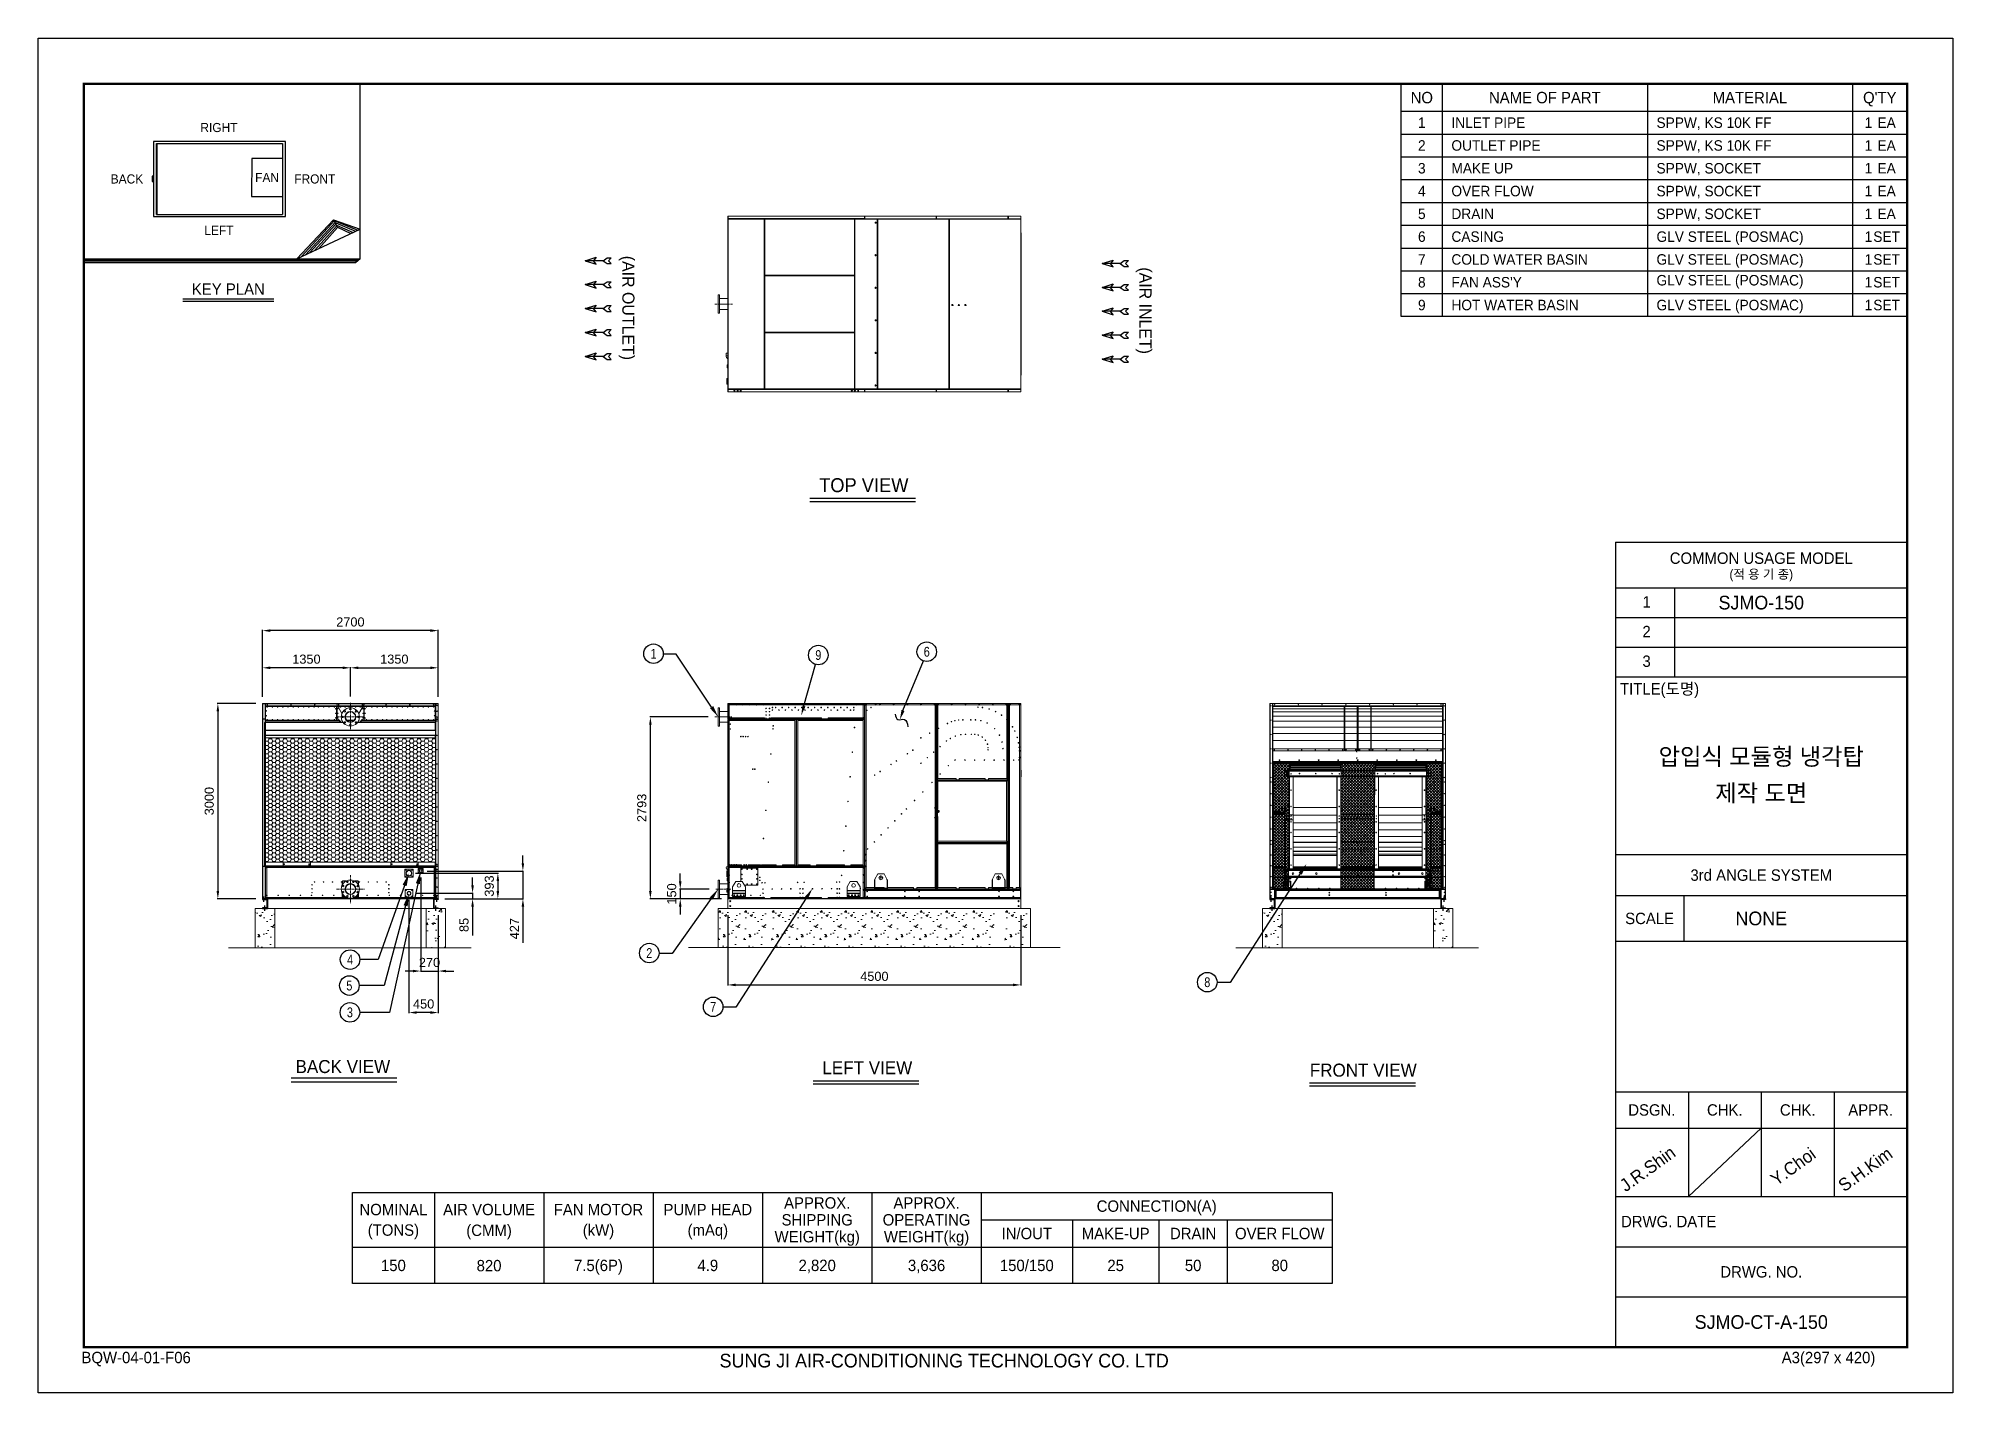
# Model space of a CAD drawing. Header units: millimetres. Extents: x 2142 to 31549, y 1327 to 22122.
import ezdxf
from ezdxf import colors
from ezdxf.entities.mleader import LeaderData, LeaderLine
from ezdxf.enums import TextEntityAlignment as Align
from ezdxf.math import Vec2, Vec3

# ---------------------------------------------------------------- set-up
doc = ezdxf.new("R2010")
doc.units = ezdxf.units.MM
for name, pattern in [('CENTER', [2, 1.25, -0.25, 0.25, -0.25]), ('CENTERX2', [4, 2.5, -0.5, 0.5, -0.5]), ('DASHDOT', [18.5, 12, -3, 0.5, -3]), ('DASHED', [15, 12, -3])]:
    doc.linetypes.add(name, pattern=pattern)
for name, color, linetype in [('center', 1, 'CENTER'), ('냉각탑', 4, 'Continuous'), ('냉각탑_box', 1, 'Continuous'), ('냉각탑_dim', 1, 'Continuous'), ('냉각탑_form', 1, 'Continuous'), ('냉각탑_text', 3, 'Continuous'), ('냉각탑_기초', 23, 'Continuous')]:
    doc.layers.add(name, color=color, linetype=linetype)
doc.styles.get("Standard").update_dxf_attribs({"font": 'arial.ttf'})
doc.styles.add('돋움', font='Dotum.ttf')
doc.dimstyles.new('1.40', dxfattribs={"dimscale": 20, "dimtxt": 1.5, "dimasz": 1, "dimexe": 0.5, "dimexo": 0.5, "dimgap": 0.5, "dimtad": 1, "dimdec": 0, "dimzin": 0, "dimdsep": 46, "dimtxsty": 'Standard', "dimcen": 0, "dimclrd": 2, "dimclre": 2, "dimclrt": 3, "dimadec": 0, "dimazin": 0, "dimtfac": 1, "dimtdec": 0, "dimtmove": 0, "dimatfit": 0, "dimfxl": 1, "dimtolj": 1, "dimtzin": 0, "dimlwd": -1, "dimlwe": -1, "dimarcsym": 0})
pattern_1 = [(45, (-804195.864, -479305.567), (-22.4506403, 22.4506403), []), (135, (-804195.864, -479305.567), (-22.4506403, -22.4506403), [])]

msp = doc.modelspace()

# ---------------------------------------------------------------- texts
at = {"layer": '냉각탑_form', "style": '돋움'}
for s, height, p in [('COMMON USAGE MODEL', 175.043, (28608.3, 14140.3)), ('(적 용 기 종)', 140.03, (28608.3, 13895.3)), ('3rd ANGLE SYSTEM', 175.043, (28608.3, 9274.1)), ('SCALE', 175.04, (26892.9, 8609)), ('DSGN.', 175.04, (26927.9, 5668.3)), ('CHK.', 175.04, (28048.1, 5668.3)), ('CHK.', 175.04, (29168.4, 5668.3)), ('APPR.', 175.04, (30288.7, 5668.3)), ('DRWG. NO.', 175.04, (28608.3, 3182.6))]:
    msp.add_text(s, height=height, dxfattribs=at).set_placement(p, align=Align.MIDDLE_CENTER)
for s, height, p in [('1', 175, (26782.9, 13381.1)), ('2', 175, (26782.9, 12926)), ('3', 175, (26782.9, 12470.9)), ('TITLE(도명)', 175.04, (26438.1, 12047.1)), ('DRWG. DATE', 175.04, (26453.9, 3867.3)), ('BQW-04-01-F06', 175.043, (2805.1, 1779.7)), ('SUNG JI AIR-CONDITIONING TECHNOLOGY CO. LTD', 210.051, (12606.7, 1714.2)), ('A3(297 x 420)', 175.043, (28922.4, 1779.7))]:
    msp.add_text(s, height=height, dxfattribs=at).set_placement(p)
at = {"layer": '냉각탑_text', "style": '돋움'}
for s, height, p in [('NO', 175, (23393.8, 21212.1)), ('NAME OF PART', 175, (25283.8, 21212.1)), ('MATERIAL', 175, (28433.8, 21212.1)), ("Q'TY", 175, (30428.8, 21212.1)), ('1', 161, (23393.8, 20827.1)), ('1', 161, (30253.8, 20827.1)), ('EA', 161, (30533.8, 20827.1)), ('RIGHT', 140, (4916.6, 20752.6)), ('2', 161, (23393.8, 20477.1)), ('1', 161, (30253.8, 20477.1)), ('EA', 161, (30533.8, 20477.1)), ('BACK', 140, (3503.9, 19962.9)), ('FAN', 140, (5656.3, 19984.2)), ('FRONT', 140, (6389.3, 19962.9)), ('3', 161, (23393.8, 20127.1)), ('1', 161, (30253.8, 20127.1)), ('EA', 161, (30533.8, 20127.1)), ('4', 161, (23393.8, 19777.1)), ('1', 161, (30253.8, 19777.1)), ('EA', 161, (30533.8, 19777.1)), ('5', 161, (23393.8, 19427.1)), ('1', 161, (30253.8, 19427.1)), ('EA', 161, (30533.8, 19427.1)), ('LEFT', 140, (4916.6, 19173.8)), ('6', 161, (23393.8, 19077.1)), ('1', 161, (30253.8, 19077.1)), ('SET', 161, (30533.8, 19077.1)), ('7', 161, (23393.8, 18727.1)), ('1', 161, (30253.8, 18727.1)), ('SET', 161, (30533.8, 18727.1)), ('KEY PLAN', 175, (5061, 18272.1)), ('8', 161, (23393.8, 18377.1)), ('1', 161, (30253.8, 18377.1)), ('SET', 161, (30533.8, 18377.1)), ('9', 161, (23393.8, 18027.1)), ('1', 161, (30253.8, 18027.1)), ('SET', 161, (30533.8, 18027.1)), ('TOP VIEW', 214.63, (14822.3, 15261.4)), ('SJMO-150', 210.05, (28608.3, 13457.7)), ('압입식 모듈형 냉각탑', 262.5, (28608.3, 11094.2)), ('제작 도면', 262.5, (28608.3, 10534.2)), ('NONE', 210.05, (28608.3, 8609)), ('BACK VIEW', 199.97, (6820.2, 6334.8)), ('LEFT VIEW', 199.97, (14876.4, 6316.9)), ('FRONT VIEW', 199.97, (22494.6, 6279.7)), ('NOMINAL', 175, (7596.5, 4139.2)), ('AIR VOLUME', 175, (9066.5, 4139.2)), ('FAN MOTOR', 175, (10746.5, 4139.2)), ('PUMP HEAD', 175, (12426.5, 4139.2)), ('APPROX.', 175, (14106.5, 4240.7)), ('APPROX.', 175, (15786.5, 4240.7)), ('CONNECTION(A)', 175, (19321.5, 4191.7)), ('(TONS)', 175, (7596.5, 3824.2)), ('(CMM)', 175, (9066.1, 3820.4)), ('(kW)', 175, (10746.5, 3824.2)), ('(mAq)', 175, (12426.5, 3824.2)), ('SHIPPING', 175, (14106.5, 3981.7)), ('OPERATING', 175, (15786.5, 3981.7)), ('IN/OUT', 175, (17326.5, 3771.7)), ('MAKE-UP', 175, (18691.5, 3771.7)), ('DRAIN', 175, (19881.5, 3771.7)), ('OVER FLOW', 175, (21211.5, 3771.7)), ('WEIGHT(kg)', 175, (14106.5, 3722.7)), ('WEIGHT(kg)', 175, (15786.5, 3722.7)), ('150', 175, (7596.5, 3281.7)), ('820', 175, (9066.1, 3277.9)), ('7.5(6P)', 175, (10746.5, 3281.7)), ('4.9', 175, (12426.5, 3281.7)), ('2,820', 175, (14106.5, 3281.7)), ('3,636', 175, (15786.5, 3281.7)), ('150/150', 175, (17326.5, 3281.7)), ('25', 175, (18691.5, 3281.7)), ('50', 175, (19881.5, 3281.7)), ('80', 175, (21211.5, 3281.7)), ('SJMO-CT-A-150', 210.051, (28608.3, 2412.5))]:
    msp.add_text(s, height=height, dxfattribs=at).set_placement(p, align=Align.MIDDLE_CENTER)
for s, p in [('INLET PIPE', (23848.8, 20827.1)), ('SPPW, KS 10K FF', (26998.8, 20827.1)), ('OUTLET PIPE', (23848.8, 20477.1)), ('SPPW, KS 10K FF', (26998.8, 20477.1)), ('MAKE UP', (23848.8, 20127.1)), ('SPPW, SOCKET', (26998.8, 20127.1)), ('OVER FLOW', (23848.8, 19777.1)), ('SPPW, SOCKET', (26998.8, 19777.1)), ('DRAIN', (23848.8, 19427.1)), ('SPPW, SOCKET', (26998.8, 19427.1)), ('CASING', (23848.8, 19077.1)), ('GLV STEEL (POSMAC)', (26998.8, 19077.1)), ('COLD WATER BASIN', (23848.8, 18727.1)), ('GLV STEEL (POSMAC)', (26998.8, 18727.1)), ("FAN ASS'Y", (23848.8, 18377.1)), ('GLV STEEL (POSMAC)', (26998.8, 18407.9)), ('HOT WATER BASIN', (23848.8, 18027.1)), ('GLV STEEL (POSMAC)', (26998.8, 18027.1))]:
    msp.add_text(s, height=161, dxfattribs=at).set_placement(p, align=Align.MIDDLE_LEFT)
for s, p in [('(AIR OUTLET)', (11206.1, 17983.1)), ('(AIR INLET)', (19148.8, 17940.7))]:
    msp.add_text(s, height=186.667, rotation=270, dxfattribs=at).set_placement(p, align=Align.MIDDLE_CENTER)
at = {"layer": '냉각탑_text', "width": 0.8}
for s, p in [('1', (11591.9, 12673.2)), ('9', (14123.7, 12653.1)), ('6', (15789.2, 12703.6)), ('4', (6931.3, 7976.8)), ('2', (11526.8, 8077.4)), ('5', (6920.1, 7578.2)), ('8', (20098.7, 7629.7)), ('3', (6928.7, 7166.7)), ('7', (12509, 7251.1))]:
    msp.add_text(s, height=150, dxfattribs=at).set_placement(p, align=Align.MIDDLE_CENTER)
at = {"layer": '냉각탑_text', "style": '돋움'}
for s, p in [('J.R.Shin', (26526.1, 4402.1)), ('Y.Choi', (28841.4, 4495.5)), ('S.H.Kim', (29882.6, 4402.1))]:
    msp.add_text(s, height=196.05, rotation=35.81856, dxfattribs=at).set_placement(p)

# ---------------------------------------------------------------- blocks, each defined once
blk = doc.blocks.new('화살표 IN OUT')
at = {"layer": '냉각탑_dim'}
for p, q in [((-323, 43), (-384, 43)), ((-343, 0), (-384, 43)), ((-384, -43), (-343, 0)), ((-266, 0), (-323, 43)), ((-266, 0), (-323, -43)), ((-266, 0), (0, 0)), ((-163, 50), (-122, 0)), ((0, 0), (-163, 50)), ((-163, -50), (-122, 0)), ((0, 0), (-163, -50)), ((-323, -43), (-384, -43))]:
    blk.add_line(p, q, dxfattribs=at)
blk = doc.blocks.new('*D20')
at = {"color": 2, "transparency": 16777216}
for p, q in [((12735, 8661), (12735, 7578)), ((17235, 8661), (17235, 7578)), ((12855, 7588), (17115, 7588))]:
    blk.add_line(p, q, dxfattribs=at)
for points in [[(12855, 7608), (12855, 7568), (12735, 7588)], [(17115, 7608), (17115, 7568), (17235, 7588)]]:
    blk.add_solid(points, dxfattribs=at)
at = {"layer": 'Defpoints', "color": 0, "transparency": 16777216}
for p in [(12735, 8761), (17235, 8761), (17235, 7588)]:
    blk.add_point(p, dxfattribs=at)
at = {"color": 3, "lineweight": 5, "transparency": 16777216, "insert": (14985, 7719), "char_height": 140, "attachment_point": 5}
blk.add_mtext('\\A1;4500', dxfattribs=at)
blk = doc.blocks.new('*D26')
at = {"color": 2, "transparency": 16777216}
for p, q in [((5586, 12010), (5586, 12467)), ((6816, 12457), (5706, 12457)), ((6936, 12017), (6936, 12467))]:
    blk.add_line(p, q, dxfattribs=at)
for points in [[(5706, 12477), (5706, 12437), (5586, 12457)], [(6816, 12477), (6816, 12437), (6936, 12457)]]:
    blk.add_solid(points, dxfattribs=at)
at = {"layer": 'Defpoints', "color": 0, "transparency": 16777216}
for p in [(5586, 12457), (5586, 11910), (6936, 11917)]:
    blk.add_point(p, dxfattribs=at)
at = {"color": 3, "lineweight": 5, "transparency": 16777216, "insert": (6261, 12589), "char_height": 140, "attachment_point": 5}
blk.add_mtext('\\A1;1350', dxfattribs=at)
blk = doc.blocks.new('*D27')
at = {"color": 2, "transparency": 16777216}
for p, q in [((6936, 12017), (6936, 12467)), ((7056, 12457), (8166, 12457)), ((8286, 12010), (8286, 12467))]:
    blk.add_line(p, q, dxfattribs=at)
for points in [[(7056, 12477), (7056, 12437), (6936, 12457)], [(8166, 12477), (8166, 12437), (8286, 12457)]]:
    blk.add_solid(points, dxfattribs=at)
at = {"layer": 'Defpoints', "color": 0, "transparency": 16777216}
for p in [(8286, 12457), (6936, 11917), (8286, 11910)]:
    blk.add_point(p, dxfattribs=at)
at = {"color": 3, "lineweight": 5, "transparency": 16777216, "insert": (7611, 12589), "char_height": 140, "attachment_point": 5}
blk.add_mtext('\\A1;1350', dxfattribs=at)
blk = doc.blocks.new('*D28')
at = {"color": 2, "transparency": 16777216}
for p, q in [((5586, 12010), (5586, 13038)), ((8166, 13028), (5706, 13028)), ((8286, 12010), (8286, 13038))]:
    blk.add_line(p, q, dxfattribs=at)
for points in [[(5706, 13048), (5706, 13008), (5586, 13028)], [(8166, 13048), (8166, 13008), (8286, 13028)]]:
    blk.add_solid(points, dxfattribs=at)
at = {"layer": 'Defpoints', "color": 0, "transparency": 16777216}
for p in [(5586, 13028), (5586, 11910), (8286, 11910)]:
    blk.add_point(p, dxfattribs=at)
at = {"color": 3, "lineweight": 5, "transparency": 16777216, "insert": (6936, 13160), "char_height": 140, "attachment_point": 5}
blk.add_mtext('\\A1;2700', dxfattribs=at)
blk = doc.blocks.new('*D29')
at = {"color": 2, "transparency": 16777216}
for p, q in [((9586, 9457), (9586, 9577)), ((8116, 9337), (9596, 9337)), ((9586, 9337), (9586, 8910)), ((8386, 8910), (9596, 8910)), ((9586, 8790), (9586, 8235))]:
    blk.add_line(p, q, dxfattribs=at)
for points in [[(9566, 9457), (9606, 9457), (9586, 9337)], [(9566, 8790), (9606, 8790), (9586, 8910)]]:
    blk.add_solid(points, dxfattribs=at)
at = {"layer": 'Defpoints', "color": 0, "transparency": 16777216}
for p in [(8016, 9337), (8286, 8910), (9586, 8910)]:
    blk.add_point(p, dxfattribs=at)
at = {"color": 3, "lineweight": 5, "transparency": 16777216, "insert": (9456, 8452), "char_height": 140, "attachment_point": 5, "rotation": 90}
blk.add_mtext('\\A1;427', dxfattribs=at)
blk = doc.blocks.new('*D30')
at = {"color": 2, "transparency": 16777216}
for p, q in [((12003, 9179), (12003, 9299)), ((12447, 9059), (11993, 9059)), ((12638, 8910), (11993, 8910)), ((12003, 9059), (12003, 8910)), ((12003, 8790), (12003, 8670))]:
    blk.add_line(p, q, dxfattribs=at)
for points in [[(11983, 9179), (12023, 9179), (12003, 9059)], [(11983, 8790), (12023, 8790), (12003, 8910)]]:
    blk.add_solid(points, dxfattribs=at)
at = {"layer": 'Defpoints', "color": 0, "transparency": 16777216}
for p in [(12003, 8910), (12547, 9059), (12738, 8910)]:
    blk.add_point(p, dxfattribs=at)
at = {"color": 3, "lineweight": 5, "transparency": 16777216, "insert": (11872, 8985), "char_height": 140, "attachment_point": 5, "rotation": 90}
blk.add_mtext('\\A1;150', dxfattribs=at)
blk = doc.blocks.new('*D31')
at = {"color": 2, "transparency": 16777216}
for p, q in [((12434, 11703), (11534, 11703)), ((11544, 9030), (11544, 11583)), ((12635, 8910), (11534, 8910))]:
    blk.add_line(p, q, dxfattribs=at)
for points in [[(11524, 11583), (11564, 11583), (11544, 11703)], [(11524, 9030), (11564, 9030), (11544, 8910)]]:
    blk.add_solid(points, dxfattribs=at)
at = {"layer": 'Defpoints', "color": 0, "transparency": 16777216}
for p in [(11544, 11703), (12534, 11703), (12735, 8910)]:
    blk.add_point(p, dxfattribs=at)
at = {"color": 3, "lineweight": 5, "transparency": 16777216, "insert": (11413, 10306), "char_height": 140, "attachment_point": 5, "rotation": 90}
blk.add_mtext('\\A1;2793', dxfattribs=at)
blk = doc.blocks.new('*D21')
at = {"layer": 'Defpoints', "color": 0, "ltscale": 30, "transparency": 16777216}
for p in [(5586, 11910), (4900, 8910), (5586, 8910)]:
    blk.add_point(p, dxfattribs=at)
at = {"layer": '냉각탑_기초', "color": 2, "ltscale": 30, "transparency": 16777216}
for p, q in [((5486, 11910), (4890, 11910)), ((4900, 11790), (4900, 9030)), ((5486, 8910), (4890, 8910))]:
    blk.add_line(p, q, dxfattribs=at)
for points in [[(4880, 11790), (4920, 11790), (4900, 11910)], [(4880, 9030), (4920, 9030), (4900, 8910)]]:
    blk.add_solid(points, dxfattribs=at)
at = {"layer": '냉각탑_기초', "color": 3, "lineweight": 20, "ltscale": 30, "transparency": 16777216, "insert": (4768, 10410), "char_height": 140, "attachment_point": 5, "rotation": 90}
blk.add_mtext('\\A1;3000', dxfattribs=at)
blk = doc.blocks.new('*D22')
at = {"color": 2, "transparency": 16777216}
for p, q in [((8016, 9237), (8016, 7791)), ((8286, 8660), (8286, 7791)), ((7896, 7801), (7776, 7801)), ((8016, 7801), (8286, 7801)), ((8406, 7801), (8526, 7801))]:
    blk.add_line(p, q, dxfattribs=at)
for points in [[(7896, 7821), (7896, 7781), (8016, 7801)], [(8406, 7821), (8406, 7781), (8286, 7801)]]:
    blk.add_solid(points, dxfattribs=at)
at = {"layer": 'Defpoints', "color": 0, "transparency": 16777216}
for p in [(8016, 9337), (8286, 8760), (8286, 7801)]:
    blk.add_point(p, dxfattribs=at)
at = {"color": 3, "lineweight": 5, "transparency": 16777216, "insert": (8151, 7932), "char_height": 140, "attachment_point": 5}
blk.add_mtext('\\A1;270', dxfattribs=at)
blk = doc.blocks.new('*D23')
at = {"color": 2, "transparency": 16777216}
for p, q in [((8813, 9115), (8813, 9235)), ((7936, 8995), (8823, 8995)), ((8386, 8910), (8823, 8910)), ((8813, 8995), (8813, 8910)), ((8813, 8790), (8813, 8348))]:
    blk.add_line(p, q, dxfattribs=at)
for points in [[(8793, 9115), (8833, 9115), (8813, 8995)], [(8793, 8790), (8833, 8790), (8813, 8910)]]:
    blk.add_solid(points, dxfattribs=at)
at = {"layer": 'Defpoints', "color": 0, "transparency": 16777216}
for p in [(7836, 8995), (8286, 8910), (8813, 8910)]:
    blk.add_point(p, dxfattribs=at)
at = {"color": 3, "lineweight": 5, "transparency": 16777216, "insert": (8682, 8509), "char_height": 140, "attachment_point": 5, "rotation": 90}
blk.add_mtext('\\A1;85', dxfattribs=at)
blk = doc.blocks.new('*D24')
at = {"color": 2, "transparency": 16777216}
for p, q in [((7936, 9303), (9211, 9303)), ((9201, 9183), (9201, 9030)), ((8386, 8910), (9211, 8910))]:
    blk.add_line(p, q, dxfattribs=at)
for points in [[(9181, 9183), (9221, 9183), (9201, 9303)], [(9181, 9030), (9221, 9030), (9201, 8910)]]:
    blk.add_solid(points, dxfattribs=at)
at = {"layer": 'Defpoints', "color": 0, "transparency": 16777216}
for p in [(7836, 9303), (8286, 8910), (9201, 8910)]:
    blk.add_point(p, dxfattribs=at)
at = {"color": 3, "lineweight": 5, "transparency": 16777216, "insert": (9070, 9106), "char_height": 140, "attachment_point": 5, "rotation": 90}
blk.add_mtext('\\A1;393', dxfattribs=at)
blk = doc.blocks.new('*D25')
at = {"color": 2, "transparency": 16777216}
for p, q in [((7836, 8895), (7836, 7154)), ((8286, 8660), (8286, 7154)), ((8166, 7164), (7956, 7164))]:
    blk.add_line(p, q, dxfattribs=at)
for points in [[(7956, 7184), (7956, 7144), (7836, 7164)], [(8166, 7184), (8166, 7144), (8286, 7164)]]:
    blk.add_solid(points, dxfattribs=at)
at = {"layer": 'Defpoints', "color": 0, "transparency": 16777216}
for p in [(7836, 8995), (8286, 8760), (7836, 7164)]:
    blk.add_point(p, dxfattribs=at)
at = {"color": 3, "lineweight": 5, "transparency": 16777216, "insert": (8061, 7295), "char_height": 140, "attachment_point": 5}
blk.add_mtext('\\A1;450', dxfattribs=at)
blk = doc.blocks.new('457536')
at = {"color": 7, "lineweight": 5}
for p, q in [((114592.520962, 89152.297332), (114550.020962, 89069.297332)), ((114692.520962, 89152.297332), (114592.520962, 89152.297332)), ((114735.020962, 89069.297332), (114692.520962, 89152.297332)), ((114542.520962, 89059.297332), (114542.520962, 88929.797332)), ((114550.020962, 88922.297332), (114735.020962, 88922.297332)), ((114742.520962, 88929.797332), (114742.520962, 89059.297332))]:
    blk.add_line(p, q, dxfattribs=at)
at = {"color": 7, "linetype": 'DASHDOT', "lineweight": 5}
for p, q in [((114642.520962, 89126.047332), (114642.520962, 89054.547332)), ((114678.270962, 89090.297332), (114606.770962, 89090.297332))]:
    blk.add_line(p, q, dxfattribs=at)
at = {"color": 7, "lineweight": 5, "ltscale": 0.09375}
for p, q in [((114542.520962, 89059.297332), (114550.020962, 89059.297332)), ((114550.020962, 88929.797332), (114542.520962, 88929.797332)), ((114550.020962, 88922.297332), (114550.020962, 88929.797332)), ((114742.520962, 89059.297332), (114735.020962, 89059.297332)), ((114735.020962, 88929.797332), (114742.520962, 88929.797332)), ((114735.020962, 88922.297332), (114735.020962, 88929.797332))]:
    blk.add_line(p, q, dxfattribs=at)
at = {"color": 7, "linetype": 'DASHED', "lineweight": 5}
for p, q in [((114548.520962, 89059.297332), (114548.520962, 88929.797332)), ((114550.020962, 88928.297332), (114735.020962, 88928.297332)), ((114736.520962, 88929.797332), (114736.520962, 89059.297332))]:
    blk.add_line(p, q, dxfattribs=at)
at = {"color": 7, "lineweight": 5, "ltscale": 0.125}
for p, q in [((114550.020962, 89059.297332), (114550.020962, 89069.297332)), ((114735.020962, 89069.297332), (114735.020962, 89059.297332))]:
    blk.add_line(p, q, dxfattribs=at)
at = {"color": 7, "linetype": 'DASHED', "lineweight": 5, "ltscale": 0.075}
for p, q in [((114558.520962, 88928.297332), (114558.520962, 88922.297332)), ((114576.520962, 88928.297332), (114576.520962, 88922.297332)), ((114608.520962, 88928.297332), (114608.520962, 88922.297332)), ((114626.520962, 88928.297332), (114626.520962, 88922.297332)), ((114658.520962, 88928.297332), (114658.520962, 88922.297332)), ((114676.520962, 88928.297332), (114676.520962, 88922.297332)), ((114708.520962, 88928.297332), (114708.520962, 88922.297332)), ((114726.520962, 88928.297332), (114726.520962, 88922.297332))]:
    blk.add_line(p, q, dxfattribs=at)
at = {"color": 7, "lineweight": 5}
blk.add_circle((114642.520962, 89090.297332), 27.5, dxfattribs=at)
blk = doc.blocks.new('1')
at = {"color": 7, "lineweight": 20, "ltscale": 0.077778}
for p, q in [((12585, 11843), (12585, 11703)), ((12607, 11843), (12607, 11703)), ((12585, 11703), (12585, 11563)), ((12607, 11703), (12607, 11563))]:
    blk.add_line(p, q, dxfattribs=at)
at = {"color": 7, "lineweight": 20, "ltscale": 0.012222}
for p, q in [((12607, 11843), (12585, 11843)), ((12607, 11563), (12585, 11563)), ((12585, 9199), (12607, 9199)), ((12585, 8919), (12607, 8919))]:
    blk.add_line(p, q, dxfattribs=at)
at = {"color": 7, "lineweight": 20, "ltscale": 0.00592}
for p, q in [((12585, 11843), (12585, 11832)), ((12585, 8919), (12585, 8930)), ((12607, 8919), (12607, 8930))]:
    blk.add_line(p, q, dxfattribs=at)
at = {"color": 7, "lineweight": 20, "ltscale": 0.149635}
for p, q in [((12585, 11832), (12585, 11563)), ((12585, 8930), (12585, 9199)), ((12607, 8930), (12607, 9199))]:
    blk.add_line(p, q, dxfattribs=at)
at = {"color": 7, "lineweight": 20, "ltscale": 0.045889}
for p, q in [((12607, 11785), (12607, 11703)), ((12607, 11703), (12607, 11620))]:
    blk.add_line(p, q, dxfattribs=at)
at = {"color": 7, "lineweight": 20, "ltscale": 0.071111}
for p, q in [((12735, 11785), (12607, 11785)), ((12735, 11620), (12607, 11620)), ((12735, 9142), (12607, 9142)), ((12735, 8977), (12607, 8977))]:
    blk.add_line(p, q, dxfattribs=at)
at = {"color": 7, "lineweight": 20, "ltscale": 0.001111}
for p, q in [((12737, 11906), (12735, 11906)), ((12738, 11890), (12738, 11888)), ((14835, 11906), (14833, 11906)), ((14835, 11871), (14837, 11871)), ((14835, 11868), (14837, 11868)), ((15937, 11907), (15939, 11907)), ((15939, 11873), (15937, 11873)), ((15939, 11870), (15937, 11870)), ((15937, 11865), (15939, 11865)), ((15937, 11865), (15939, 11865)), ((15937, 11863), (15939, 11863)), ((17039, 11907), (17041, 11907)), ((17041, 11873), (17039, 11873)), ((17041, 11870), (17039, 11870)), ((12735, 11673), (12737, 11673)), ((12738, 11692), (12738, 11690)), ((13284, 11670), (13284, 11668)), ((13296, 11670), (13296, 11668)), ((13299, 11668), (13299, 11670)), ((13301, 11668), (13301, 11670)), ((13303, 11670), (13303, 11668)), ((13399, 11670), (13399, 11668)), ((13401, 11668), (13401, 11670)), ((13403, 11668), (13403, 11670)), ((13448, 11668), (13448, 11670)), ((13450, 11668), (13450, 11670)), ((13452, 11670), (13452, 11668)), ((13454, 11670), (13454, 11668)), ((13785, 11664), (13787, 11664)), ((13785, 11637), (13787, 11637)), ((13785, 11634), (13787, 11634)), ((13787, 11616), (13785, 11616)), ((14680, 11670), (14680, 11668)), ((14682, 11668), (14682, 11670)), ((14833, 11673), (14835, 11673)), ((17039, 11111), (17041, 11111)), ((17039, 11064), (17041, 11064)), ((17041, 11063), (17039, 11063)), ((17041, 11061), (17039, 11061)), ((17041, 11061), (17039, 11061)), ((17041, 11058), (17039, 11058)), ((17041, 11022), (17039, 11022)), ((17041, 11019), (17039, 11019)), ((17041, 10905), (17039, 10905)), ((17039, 10893), (17041, 10893)), ((17039, 10892), (17041, 10892)), ((17039, 10890), (17041, 10890)), ((17041, 10888), (17039, 10888)), ((17039, 10883), (17041, 10883)), ((17041, 10882), (17039, 10882)), ((17041, 10782), (17039, 10782)), ((17238, 10868), (17236, 10868)), ((17238, 10868), (17236, 10868)), ((17236, 10798), (17238, 10798)), ((15937, 9741), (15939, 9741)), ((16325, 9772), (16325, 9774)), ((16329, 9772), (16329, 9774)), ((16345, 9774), (16345, 9772)), ((16405, 9772), (16405, 9774)), ((16420, 9774), (16420, 9772)), ((16425, 9774), (16425, 9772)), ((12884, 9410), (12884, 9412)), ((12973, 9410), (12973, 9412)), ((12737, 9406), (12735, 9406)), ((12738, 9390), (12738, 9388)), ((14835, 9406), (14833, 9406)), ((15937, 9366), (15939, 9366)), ((15937, 9362), (15939, 9362)), ((15937, 9346), (15939, 9346)), ((15939, 9256), (15937, 9256)), ((15939, 9241), (15937, 9241)), ((15939, 9236), (15937, 9236)), ((17041, 9370), (17039, 9370)), ((17041, 9368), (17039, 9368)), ((17039, 9366), (17041, 9366)), ((17039, 9362), (17041, 9362)), ((17039, 9346), (17041, 9346)), ((17041, 9256), (17039, 9256)), ((17041, 9241), (17039, 9241)), ((17041, 9236), (17039, 9236)), ((17041, 9236), (17039, 9236)), ((17041, 9231), (17039, 9231)), ((17039, 9221), (17041, 9221)), ((17039, 9216), (17041, 9216)), ((12735, 8913), (12737, 8913)), ((12738, 8932), (12738, 8930)), ((14833, 8913), (14835, 8913)), ((17041, 9081), (17039, 9081)), ((17041, 9076), (17039, 9076))]:
    blk.add_line(p, q, dxfattribs=at)
at = {"color": 7, "lineweight": 20, "ltscale": 0.010278}
for p, q in [((12735, 11906), (12735, 11888)), ((12737, 11888), (12737, 11906)), ((14831, 11888), (14831, 11906)), ((14833, 11906), (14833, 11888)), ((14835, 11888), (14835, 11906)), ((12735, 11692), (12735, 11673)), ((12737, 11673), (12737, 11692)), ((12757, 11668), (12738, 11668)), ((12738, 11666), (12757, 11666)), ((12738, 11665), (12757, 11665)), ((13782, 11668), (13763, 11668)), ((13763, 11666), (13782, 11666)), ((13763, 11665), (13782, 11665)), ((13809, 11668), (13790, 11668)), ((13790, 11666), (13809, 11666)), ((13790, 11665), (13809, 11665)), ((14832, 11668), (14813, 11668)), ((14813, 11666), (14832, 11666)), ((14813, 11665), (14832, 11665)), ((14831, 11673), (14831, 11692)), ((14833, 11692), (14833, 11673)), ((14835, 11673), (14835, 11692)), ((12757, 9413), (12738, 9413)), ((12738, 9412), (12757, 9412)), ((13782, 9413), (13763, 9413)), ((13763, 9412), (13782, 9412)), ((13809, 9413), (13790, 9413)), ((13790, 9412), (13809, 9412)), ((14832, 9413), (14813, 9413)), ((14813, 9412), (14832, 9412)), ((12735, 9406), (12735, 9388)), ((12737, 9388), (12737, 9406)), ((14831, 9388), (14831, 9406)), ((14833, 9406), (14833, 9388)), ((14835, 9388), (14835, 9406)), ((12735, 8932), (12735, 8913)), ((12737, 8913), (12737, 8932)), ((14831, 8913), (14831, 8932)), ((14833, 8932), (14833, 8913)), ((14835, 8913), (14835, 8932))]:
    blk.add_line(p, q, dxfattribs=at)
at = {"color": 7, "lineweight": 20, "ltscale": 0.001944}
for p, q in [((12735, 11888), (12738, 11888)), ((12738, 11906), (12738, 11910)), ((14831, 11906), (14831, 11910)), ((14835, 11888), (14831, 11888)), ((12735, 11692), (12738, 11692)), ((12738, 11673), (12738, 11670)), ((14835, 11692), (14831, 11692)), ((14831, 11673), (14831, 11670)), ((12735, 9388), (12738, 9388)), ((12738, 9406), (12738, 9410)), ((14831, 9406), (14831, 9410)), ((14835, 9388), (14831, 9388)), ((12735, 8932), (12738, 8932)), ((12738, 8913), (12738, 8910)), ((14835, 8932), (14831, 8932)), ((14831, 8913), (14831, 8910))]:
    blk.add_line(p, q, dxfattribs=at)
at = {"color": 7, "lineweight": 20, "ltscale": 0.108889}
for p, q in [((12735, 11888), (12735, 11692)), ((12738, 11888), (12738, 11692)), ((14815, 11888), (14815, 11692)), ((14831, 11692), (14831, 11888)), ((14835, 11692), (14835, 11888))]:
    blk.add_line(p, q, dxfattribs=at)
at = {"color": 7, "lineweight": 20, "ltscale": 0.000833333}
for p, q in [((12738, 11906), (12737, 11906)), ((14831, 11906), (14833, 11906)), ((14837, 11908), (14837, 11907)), ((14840, 11910), (14839, 11910)), ((14839, 11907), (14839, 11908)), ((14839, 11908), (14840, 11908)), ((14840, 11907), (14839, 11907)), ((15935, 11910), (15934, 11910)), ((15934, 11907), (15934, 11908)), ((15934, 11908), (15935, 11908)), ((15934, 11907), (15935, 11907)), ((15935, 11908), (15935, 11907)), ((15937, 11907), (15937, 11908)), ((15939, 11908), (15939, 11907)), ((15942, 11910), (15941, 11910)), ((15941, 11908), (15942, 11908)), ((15941, 11907), (15941, 11908)), ((15942, 11907), (15941, 11907)), ((17037, 11910), (17036, 11910)), ((17036, 11907), (17036, 11908)), ((17036, 11908), (17037, 11908)), ((17036, 11907), (17037, 11907)), ((17036, 11907), (17037, 11907)), ((17037, 11908), (17037, 11907)), ((17039, 11907), (17039, 11908)), ((17041, 11908), (17041, 11907)), ((17044, 11910), (17043, 11910)), ((17043, 11907), (17043, 11908)), ((17043, 11908), (17044, 11908)), ((17044, 11907), (17043, 11907)), ((17043, 11907), (17044, 11907)), ((17233, 11910), (17232, 11910)), ((17232, 11907), (17232, 11908)), ((17232, 11908), (17233, 11908)), ((17232, 11907), (17233, 11907)), ((17233, 11908), (17233, 11907)), ((17235, 11907), (17235, 11908)), ((12738, 11673), (12737, 11673)), ((12738, 11665), (12738, 11666)), ((13782, 11665), (13782, 11666)), ((13790, 11665), (13790, 11666)), ((14831, 11673), (14833, 11673)), ((14832, 11665), (14832, 11666)), ((15939, 10739), (15939, 10737)), ((15941, 10737), (15941, 10739)), ((15942, 10737), (15941, 10737)), ((15941, 10736), (15942, 10736)), ((15942, 10732), (15942, 10731)), ((15945, 10734), (15944, 10734)), ((15944, 10732), (15945, 10732)), ((15944, 10731), (15944, 10732)), ((15945, 10731), (15944, 10731)), ((17034, 10734), (17033, 10734)), ((17033, 10732), (17034, 10732)), ((17033, 10731), (17033, 10732)), ((17033, 10731), (17034, 10731)), ((17034, 10732), (17034, 10731)), ((17036, 10739), (17036, 10737)), ((17037, 10737), (17036, 10737)), ((17036, 10736), (17037, 10736)), ((17036, 10731), (17036, 10732)), ((17037, 10739), (17037, 10737)), ((17039, 10737), (17039, 10739)), ((15939, 9770), (15939, 9769)), ((15942, 9772), (15941, 9772)), ((15941, 9769), (15941, 9770)), ((15941, 9770), (15942, 9770)), ((15942, 9777), (15942, 9775)), ((15944, 9775), (15944, 9777)), ((15945, 9775), (15944, 9775)), ((15944, 9774), (15945, 9774)), ((17033, 9777), (17033, 9775)), ((17034, 9775), (17033, 9775)), ((17033, 9774), (17034, 9774)), ((17034, 9777), (17034, 9775)), ((17036, 9775), (17036, 9777)), ((17037, 9772), (17036, 9772)), ((17036, 9770), (17037, 9770)), ((17037, 9770), (17037, 9769)), ((17039, 9769), (17039, 9770)), ((12738, 9415), (12738, 9413)), ((13782, 9415), (13782, 9413)), ((13790, 9415), (13790, 9413)), ((14832, 9415), (14832, 9413)), ((12738, 9406), (12737, 9406)), ((14831, 9406), (14833, 9406)), ((12738, 8913), (12737, 8913)), ((14831, 8913), (14833, 8913)), ((14837, 9065), (14837, 9063)), ((14839, 9063), (14839, 9065)), ((14840, 9063), (14839, 9063)), ((14839, 9062), (14840, 9062)), ((14840, 9055), (14842, 9055)), ((14840, 8915), (14842, 8915)), ((15934, 9065), (15934, 9063)), ((15935, 9063), (15934, 9063)), ((15934, 9062), (15935, 9062)), ((15935, 9065), (15935, 9063)), ((15937, 9063), (15937, 9065)), ((15939, 9065), (15939, 9063)), ((15941, 9063), (15941, 9065)), ((15942, 9063), (15941, 9063)), ((15941, 9062), (15942, 9062)), ((17037, 9063), (17036, 9063)), ((17036, 9062), (17037, 9062)), ((17037, 9065), (17037, 9063)), ((17039, 9063), (17039, 9065)), ((17041, 9065), (17041, 9063)), ((17043, 9063), (17043, 9065)), ((17044, 9063), (17043, 9063)), ((17043, 9062), (17044, 9062)), ((17232, 9055), (17230, 9055)), ((17232, 8915), (17230, 8915)), ((17232, 9065), (17232, 9063)), ((17233, 9063), (17232, 9063)), ((17232, 9062), (17233, 9062)), ((17233, 9065), (17233, 9063)), ((17235, 9063), (17235, 9065))]:
    blk.add_line(p, q, dxfattribs=at)
at = {"color": 7, "lineweight": 20}
for p, q in [((12738, 11910), (14831, 11910)), ((12738, 11906), (14831, 11906)), ((14696, 11890), (13288, 11890)), ((14837, 11907), (14837, 9065)), ((15934, 11910), (14840, 11910)), ((14840, 11907), (14840, 9065)), ((15934, 11907), (14840, 11907)), ((14857, 11880), (14857, 9597)), ((15917, 9082), (15917, 11881)), ((15934, 9065), (15934, 11907)), ((15937, 9065), (15937, 11907)), ((15939, 11907), (15939, 10739)), ((17036, 11910), (15942, 11910)), ((17036, 11907), (15942, 11907)), ((15942, 11907), (15942, 10739)), ((15959, 11881), (15959, 10756)), ((17036, 10739), (17036, 11907)), ((17039, 10739), (17039, 11907)), ((17041, 11907), (17041, 9065)), ((17044, 11907), (17044, 9065)), ((17061, 11881), (17061, 9082)), ((17232, 9065), (17232, 11907)), ((17235, 9065), (17235, 11907)), ((12735, 9415), (12735, 11665)), ((14831, 11670), (12738, 11670)), ((12738, 9415), (12738, 11665)), ((12755, 11665), (12755, 9441)), ((12757, 11668), (13763, 11668)), ((12757, 11665), (13763, 11665)), ((12757, 11648), (13763, 11648)), ((13765, 11665), (13765, 9415)), ((13782, 11665), (13782, 9415)), ((13785, 11665), (13785, 9415)), ((13787, 11665), (13787, 9415)), ((13790, 11665), (13790, 9415)), ((13807, 9415), (13807, 11665)), ((14813, 11668), (13809, 11668)), ((14813, 11665), (13809, 11665)), ((13809, 11648), (14813, 11648)), ((14815, 11665), (14815, 9415)), ((14832, 9415), (14832, 11665)), ((14835, 9415), (14835, 11665)), ((17215, 9082), (17215, 11071)), ((15942, 10736), (17036, 10736)), ((15942, 10731), (15942, 9777)), ((17033, 10734), (15945, 10734)), ((17033, 10731), (15945, 10731)), ((15945, 10731), (15945, 9777)), ((15962, 10714), (17016, 10714)), ((17016, 10714), (17016, 9794)), ((17033, 9777), (17033, 10731)), ((17036, 9777), (17036, 10731)), ((17036, 9772), (15942, 9772)), ((17036, 9769), (15942, 9769)), ((15945, 9777), (17033, 9777)), ((15945, 9774), (17033, 9774)), ((15959, 9752), (17019, 9752)), ((17016, 9794), (15962, 9794)), ((13763, 9412), (12757, 9412)), ((13809, 9412), (14813, 9412)), ((12738, 9410), (14831, 9410)), ((12738, 9406), (14831, 9406)), ((14804, 9390), (12766, 9390)), ((14831, 8910), (12738, 8910)), ((14831, 8910), (12738, 8910)), ((14839, 9061), (17235, 9061)), ((14839, 9060), (17235, 9060)), ((14840, 9062), (15934, 9062)), ((17230, 8910), (14840, 8910)), ((17230, 9060), (14842, 9060)), ((17230, 9055), (14842, 9055)), ((14842, 9040), (17230, 9040)), ((17230, 8930), (14842, 8930)), ((14842, 8915), (17230, 8915)), ((14842, 8910), (17230, 8910)), ((15942, 9062), (17036, 9062))]:
    blk.add_line(p, q, dxfattribs=at)
at = {"color": 7, "lineweight": 20, "ltscale": 0.009167}
for p, q in [((12738, 11906), (12738, 11890)), ((14815, 11888), (14831, 11888)), ((14831, 11890), (14831, 11906)), ((12755, 11692), (12738, 11692)), ((12738, 11690), (12738, 11673)), ((13295, 11690), (13295, 11673)), ((13395, 11690), (13395, 11673)), ((14175, 11690), (14175, 11673)), ((14275, 11690), (14275, 11673)), ((14815, 11692), (14831, 11692)), ((14831, 11673), (14831, 11690)), ((12738, 9406), (12738, 9390)), ((14831, 9390), (14831, 9406)), ((12738, 8930), (12738, 8913)), ((13295, 8930), (13295, 8913)), ((13395, 8930), (13395, 8913)), ((14175, 8930), (14175, 8913)), ((14275, 8930), (14275, 8913)), ((14831, 8913), (14831, 8930))]:
    blk.add_line(p, q, dxfattribs=at)
at = {"color": 7, "lineweight": 20, "ltscale": 0.003611}
blk.add_line((12745, 11890), (12738, 11890), dxfattribs=at)
at = {"color": 7, "lineweight": 20, "ltscale": 0.003723}
blk.add_line((12738, 11888), (12745, 11888), dxfattribs=at)
at = {"color": 7, "lineweight": 20, "ltscale": 0.104444}
blk.add_line((12755, 11692), (12755, 11880), dxfattribs=at)
at = {"color": 7, "lineweight": 20, "ltscale": 0.046667}
for p, q in [((12849, 11890), (12765, 11890)), ((12953, 11890), (12869, 11890)), ((13164, 11890), (13080, 11890)), ((13268, 11890), (13184, 11890))]:
    blk.add_line(p, q, dxfattribs=at)
at = {"color": 7, "lineweight": 20, "ltscale": 0.048333}
blk.add_line((13060, 11890), (12973, 11890), dxfattribs=at)
at = {"color": 7, "lineweight": 20, "ltscale": 0.063889}
blk.add_line((14831, 11890), (14716, 11890), dxfattribs=at)
at = {"color": 7, "lineweight": 20, "ltscale": 0.003944}
blk.add_line((14831, 11910), (14839, 11910), dxfattribs=at)
at = {"color": 7, "lineweight": 20, "ltscale": 0.003056}
blk.add_line((14831, 11907), (14837, 11907), dxfattribs=at)
at = {"color": 7, "lineweight": 20, "ltscale": 0.001373}
for p, q in [((14835, 11796), (14837, 11797)), ((14837, 11764), (14835, 11762)), ((14837, 11760), (14835, 11759))]:
    blk.add_line(p, q, dxfattribs=at)
at = {"color": 7, "lineweight": 20, "ltscale": 0.000888889}
for p, q in [((14837, 11908), (14839, 11908)), ((14837, 11907), (14839, 11907)), ((14839, 11910), (14839, 11908)), ((14840, 11910), (14840, 11908)), ((15934, 11910), (15934, 11908)), ((15935, 11910), (15935, 11908)), ((15937, 11908), (15935, 11908)), ((15937, 11907), (15935, 11907)), ((15939, 11908), (15941, 11908)), ((15939, 11907), (15941, 11907)), ((15941, 11910), (15941, 11908)), ((15942, 11910), (15942, 11908)), ((17036, 11910), (17036, 11908)), ((17037, 11910), (17037, 11908)), ((17039, 11908), (17037, 11908)), ((17039, 11907), (17037, 11907)), ((17041, 11908), (17043, 11908)), ((17041, 11907), (17043, 11907)), ((17043, 11910), (17043, 11908)), ((17044, 11910), (17044, 11908)), ((17232, 11910), (17232, 11908)), ((17233, 11910), (17233, 11908)), ((17235, 11908), (17233, 11908)), ((17235, 11907), (17233, 11907)), ((12738, 11668), (12738, 11666)), ((13763, 11665), (13765, 11665)), ((13782, 11666), (13782, 11668)), ((13790, 11668), (13790, 11666)), ((14832, 11666), (14832, 11668)), ((17235, 11184), (17237, 11184)), ((15939, 10739), (15941, 10739)), ((15939, 10737), (15941, 10737)), ((15941, 10736), (15941, 10737)), ((15942, 10736), (15942, 10737)), ((15942, 10732), (15944, 10732)), ((15942, 10731), (15944, 10731)), ((15944, 10734), (15944, 10732)), ((15945, 10734), (15945, 10732)), ((17033, 10734), (17033, 10732)), ((17034, 10734), (17034, 10732)), ((17036, 10732), (17034, 10732)), ((17036, 10731), (17034, 10731)), ((17036, 10736), (17036, 10737)), ((17039, 10739), (17037, 10739)), ((17039, 10737), (17037, 10737)), ((17037, 10736), (17037, 10737)), ((15939, 9770), (15941, 9770)), ((15939, 9769), (15941, 9769)), ((15941, 9772), (15941, 9770)), ((15942, 9777), (15944, 9777)), ((15942, 9775), (15944, 9775)), ((15944, 9774), (15944, 9775)), ((15945, 9774), (15945, 9775)), ((17033, 9774), (17033, 9775)), ((17036, 9777), (17034, 9777)), ((17034, 9774), (17034, 9775)), ((17036, 9775), (17034, 9775)), ((17036, 9772), (17036, 9770)), ((17037, 9772), (17037, 9770)), ((17039, 9770), (17037, 9770)), ((17039, 9769), (17037, 9769)), ((12738, 9413), (12738, 9412)), ((12757, 9415), (12755, 9415)), ((13765, 9415), (13763, 9415)), ((13782, 9412), (13782, 9413)), ((13790, 9413), (13790, 9412)), ((13809, 9415), (13807, 9415)), ((14815, 9415), (14813, 9415)), ((14832, 9412), (14832, 9413)), ((14837, 9065), (14839, 9065)), ((14837, 9063), (14839, 9063)), ((14839, 9062), (14839, 9063)), ((14839, 9061), (14839, 9060)), ((14840, 9062), (14840, 9063)), ((15934, 9062), (15934, 9063)), ((15937, 9065), (15935, 9065)), ((15935, 9062), (15935, 9063)), ((15937, 9063), (15935, 9063)), ((15939, 9063), (15941, 9063)), ((15941, 9062), (15941, 9063)), ((17036, 9062), (17036, 9063)), ((17037, 9062), (17037, 9063)), ((17039, 9063), (17037, 9063)), ((17041, 9065), (17043, 9065)), ((17041, 9063), (17043, 9063)), ((17043, 9062), (17043, 9063)), ((17044, 9062), (17044, 9063)), ((17232, 9062), (17232, 9063)), ((17235, 9065), (17233, 9065)), ((17233, 9062), (17233, 9063)), ((17235, 9063), (17233, 9063)), ((17235, 9061), (17235, 9060))]:
    blk.add_line(p, q, dxfattribs=at)
at = {"color": 7, "lineweight": 20, "ltscale": 0.000833349}
for p, q in [((14839, 11907), (14840, 11907)), ((15941, 11907), (15942, 11907))]:
    blk.add_line(p, q, dxfattribs=at)
at = {"color": 7, "lineweight": 20, "ltscale": 0.001722}
for p, q in [((14840, 11907), (14840, 11910)), ((15942, 11907), (15942, 11910)), ((17044, 11907), (17044, 11910)), ((12738, 11665), (12735, 11665)), ((12757, 11665), (12757, 11668)), ((13763, 11665), (13763, 11668)), ((13782, 11665), (13785, 11665)), ((13787, 11665), (13790, 11665)), ((13809, 11668), (13809, 11665)), ((14813, 11668), (14813, 11665)), ((14835, 11665), (14832, 11665)), ((15942, 10739), (15939, 10739)), ((15942, 10739), (15942, 10736)), ((15945, 10731), (15945, 10734)), ((17036, 10739), (17039, 10739)), ((15945, 9777), (15942, 9777)), ((15942, 9769), (15942, 9772)), ((15945, 9777), (15945, 9774)), ((17033, 9777), (17036, 9777)), ((12738, 9415), (12735, 9415)), ((12757, 9415), (12757, 9412)), ((13763, 9415), (13763, 9412)), ((13782, 9415), (13785, 9415)), ((13787, 9415), (13790, 9415)), ((13809, 9412), (13809, 9415)), ((14813, 9412), (14813, 9415)), ((14835, 9415), (14832, 9415)), ((14840, 9065), (14837, 9065)), ((14840, 9065), (14840, 9062)), ((15934, 9065), (15937, 9065)), ((15942, 9065), (15939, 9065)), ((15942, 9065), (15942, 9062)), ((17036, 9065), (17039, 9065)), ((17044, 9065), (17041, 9065)), ((17044, 9065), (17044, 9062)), ((17232, 9065), (17235, 9065))]:
    blk.add_line(p, q, dxfattribs=at)
at = {"color": 7, "lineweight": 20, "ltscale": 0.007529}
blk.add_line((14850, 11897), (14840, 11907), dxfattribs=at)
blk.add_line((14850, 11897), (14840, 11907), dxfattribs=at)
at = {"color": 7, "lineweight": 20, "ltscale": 0.072222}
blk.add_line((14996, 11890), (14866, 11890), dxfattribs=at)
at = {"color": 7, "lineweight": 20, "ltscale": 0.00282}
for p, q in [((14873, 11807), (14869, 11804)), ((14934, 11851), (14930, 11848))]:
    blk.add_line(p, q, dxfattribs=at)
at = {"color": 7, "lineweight": 20, "ltscale": 0.025278}
blk.add_line((15062, 11890), (15016, 11890), dxfattribs=at)
at = {"color": 7, "lineweight": 20, "ltscale": 0.105556}
for p, q in [((15082, 11890), (15272, 11890)), ((15292, 11890), (15482, 11890)), ((15502, 11890), (15692, 11890)), ((15902, 11890), (15712, 11890)), ((16164, 11890), (15974, 11890)), ((16184, 11890), (16374, 11890)), ((16394, 11890), (16584, 11890)), ((16604, 11890), (16794, 11890)), ((17004, 11890), (16814, 11890))]:
    blk.add_line(p, q, dxfattribs=at)
at = {"color": 7, "lineweight": 20, "ltscale": 0.010045}
for p, q in [((15921, 11894), (15934, 11907)), ((15921, 11894), (15934, 11907)), ((15955, 11894), (15942, 11907)), ((15955, 11894), (15942, 11907)), ((17023, 11894), (17036, 11907)), ((17023, 11894), (17036, 11907)), ((17057, 11894), (17044, 11907)), ((17057, 11894), (17044, 11907)), ((17219, 11894), (17232, 11907)), ((17219, 11894), (17232, 11907))]:
    blk.add_line(p, q, dxfattribs=at)
at = {"color": 7, "lineweight": 20, "ltscale": 0.000833318}
blk.add_line((15934, 11907), (15935, 11907), dxfattribs=at)
at = {"color": 7, "lineweight": 20, "ltscale": 0.002889}
for p, q in [((15935, 11910), (15941, 11910)), ((17037, 11910), (17043, 11910))]:
    blk.add_line(p, q, dxfattribs=at)
at = {"color": 7, "lineweight": 20, "ltscale": 0.00315}
for p, q in [((16171, 11891), (16177, 11891)), ((16381, 11891), (16387, 11891))]:
    blk.add_line(p, q, dxfattribs=at)
at = {"color": 7, "lineweight": 20, "ltscale": 0.003136}
for p, q in [((16171, 11889), (16177, 11889)), ((16381, 11889), (16387, 11889))]:
    blk.add_line(p, q, dxfattribs=at)
at = {"color": 7, "lineweight": 20, "ltscale": 0.001812}
for p, q in [((16172, 11887), (16176, 11887)), ((16382, 11887), (16386, 11887))]:
    blk.add_line(p, q, dxfattribs=at)
at = {"color": 7, "lineweight": 20, "ltscale": 0.002485}
blk.add_line((16592, 11888), (16592, 11892), dxfattribs=at)
at = {"color": 7, "lineweight": 20, "ltscale": 0.11685}
blk.add_line((17019, 11671), (17019, 11881), dxfattribs=at)
at = {"color": 7, "lineweight": 20, "ltscale": 0.104333}
for p, q in [((17232, 11910), (17044, 11910)), ((17232, 11907), (17044, 11907)), ((17044, 9062), (17232, 9062))]:
    blk.add_line(p, q, dxfattribs=at)
at = {"color": 7, "lineweight": 20, "ltscale": 0.068889}
blk.add_line((17200, 11890), (17076, 11890), dxfattribs=at)
at = {"color": 7, "lineweight": 20, "ltscale": 0.354778}
blk.add_line((17215, 11243), (17215, 11881), dxfattribs=at)
at = {"color": 7, "lineweight": 20, "ltscale": 0.309167}
for p, q in [((12738, 11690), (13295, 11690)), ((13295, 11673), (12738, 11673)), ((14275, 11690), (14831, 11690)), ((14831, 11673), (14275, 11673)), ((13295, 8913), (12738, 8913)), ((14831, 8913), (14275, 8913))]:
    blk.add_line(p, q, dxfattribs=at)
at = {"color": 7, "lineweight": 20, "ltscale": 0.009389}
for p, q in [((12755, 11665), (12738, 11665)), ((12757, 11665), (12757, 11648)), ((13763, 11648), (13763, 11665)), ((13782, 11665), (13765, 11665)), ((13807, 11665), (13790, 11665)), ((13809, 11648), (13809, 11665)), ((14813, 11648), (14813, 11665)), ((14815, 11665), (14832, 11665)), ((16239, 10739), (16239, 10756)), ((16289, 10756), (16289, 10739)), ((16689, 10756), (16689, 10739)), ((16739, 10739), (16739, 10756)), ((12738, 9415), (12755, 9415)), ((12945, 9432), (12945, 9415)), ((13045, 9432), (13045, 9415)), ((13475, 9432), (13475, 9415)), ((13575, 9432), (13575, 9415)), ((13763, 9415), (13763, 9432)), ((13765, 9415), (13782, 9415)), ((13807, 9415), (13790, 9415)), ((13809, 9432), (13809, 9415)), ((13997, 9432), (13997, 9415)), ((14097, 9432), (14097, 9415)), ((14525, 9432), (14525, 9415)), ((14625, 9432), (14625, 9415)), ((14813, 9432), (14813, 9415)), ((14815, 9415), (14832, 9415)), ((15137, 9082), (15137, 9065)), ((15187, 9082), (15187, 9065)), ((15587, 9082), (15587, 9065)), ((15637, 9082), (15637, 9065)), ((16239, 9082), (16239, 9065)), ((16289, 9065), (16289, 9082)), ((16689, 9082), (16689, 9065)), ((16739, 9065), (16739, 9082)), ((17113, 9082), (17113, 9065)), ((17163, 9065), (17163, 9082))]:
    blk.add_line(p, q, dxfattribs=at)
at = {"color": 7, "lineweight": 20, "ltscale": 0.000888888}
for p, q in [((12755, 11665), (12757, 11665)), ((12757, 9415), (12755, 9415))]:
    blk.add_line(p, q, dxfattribs=at)
at = {"color": 7, "lineweight": 20, "ltscale": 0.055556}
for p, q in [((13395, 11673), (13295, 11673)), ((13395, 11673), (13295, 11673)), ((14275, 11673), (14175, 11673)), ((14275, 11673), (14175, 11673)), ((13045, 9415), (12945, 9415)), ((13575, 9415), (13475, 9415)), ((13575, 9415), (13475, 9415)), ((13997, 9415), (14097, 9415)), ((14097, 9415), (13997, 9415)), ((14625, 9415), (14525, 9415)), ((14715, 9178), (14615, 9178)), ((13395, 8913), (13295, 8913)), ((14275, 8913), (14175, 8913)), ((14275, 8913), (14175, 8913))]:
    blk.add_line(p, q, dxfattribs=at)
at = {"color": 7, "lineweight": 20, "ltscale": 0.433333}
for p, q in [((13395, 11690), (14175, 11690)), ((14175, 11673), (13395, 11673)), ((14175, 8913), (13395, 8913))]:
    blk.add_line(p, q, dxfattribs=at)
at = {"color": 7, "lineweight": 20, "ltscale": 0.001265}
for p, q in [((15937, 11532), (15939, 11533)), ((15937, 11529), (15939, 11530)), ((15937, 11487), (15939, 11488))]:
    blk.add_line(p, q, dxfattribs=at)
at = {"color": 7, "lineweight": 20, "ltscale": 0.003257}
blk.add_line((15970, 11531), (15970, 11525), dxfattribs=at)
at = {"color": 7, "lineweight": 20, "ltscale": 0.497241}
blk.add_line((17019, 10756), (17019, 11651), dxfattribs=at)
at = {"color": 7, "lineweight": 20, "ltscale": 0.001525}
for p, q in [((17041, 11668), (17039, 11670)), ((17041, 11664), (17039, 11666)), ((17041, 11613), (17039, 11615))]:
    blk.add_line(p, q, dxfattribs=at)
at = {"color": 7, "lineweight": 20, "ltscale": 0.001473}
for p, q in [((15939, 11226), (15937, 11224)), ((15939, 11222), (15937, 11220)), ((15939, 11173), (15937, 11171))]:
    blk.add_line(p, q, dxfattribs=at)
at = {"color": 7, "lineweight": 20, "ltscale": 0.021651}
blk.add_line((17215, 11191), (17215, 11229), dxfattribs=at)
at = {"color": 7, "lineweight": 20, "ltscale": 0.014944}
blk.add_line((17237, 11211), (17237, 11184), dxfattribs=at)
at = {"color": 7, "lineweight": 20, "ltscale": 0.044669}
blk.add_line((17215, 11091), (17215, 11171), dxfattribs=at)
at = {"color": 7, "lineweight": 20, "ltscale": 0.001596}
for p, q in [((15939, 10798), (15937, 10796)), ((15939, 10793), (15937, 10791)), ((15939, 10742), (15937, 10740))]:
    blk.add_line(p, q, dxfattribs=at)
at = {"color": 7, "lineweight": 20, "ltscale": 0.001632}
blk.add_line((15939, 10737), (15937, 10735), dxfattribs=at)
at = {"color": 7, "lineweight": 20, "ltscale": 0.004623}
for p, q in [((15937, 10634), (15942, 10641)), ((15937, 10629), (15942, 10635)), ((15937, 10510), (15942, 10516)), ((15937, 10510), (15942, 10516))]:
    blk.add_line(p, q, dxfattribs=at)
at = {"color": 7, "lineweight": 20, "ltscale": 0.013278}
for p, q in [((15959, 10756), (15942, 10739)), ((15942, 10739), (15959, 10756)), ((15945, 10731), (15962, 10714)), ((15962, 10714), (15945, 10731)), ((17016, 10714), (17033, 10731)), ((17033, 10731), (17016, 10714)), ((17019, 10756), (17036, 10739)), ((17036, 10739), (17019, 10756)), ((15959, 9752), (15942, 9769)), ((15942, 9769), (15959, 9752)), ((15962, 9794), (15945, 9777)), ((15945, 9777), (15962, 9794)), ((17033, 9777), (17016, 9794)), ((17016, 9794), (17033, 9777)), ((17036, 9769), (17019, 9752)), ((17019, 9752), (17036, 9769)), ((14840, 9065), (14857, 9082)), ((14857, 9082), (14840, 9065)), ((15934, 9065), (15917, 9082)), ((15917, 9082), (15934, 9065)), ((15959, 9082), (15942, 9065)), ((15942, 9065), (15959, 9082)), ((17036, 9065), (17019, 9082)), ((17019, 9082), (17036, 9065)), ((17044, 9065), (17061, 9082)), ((17061, 9082), (17044, 9065)), ((17232, 9065), (17215, 9082)), ((17215, 9082), (17232, 9065))]:
    blk.add_line(p, q, dxfattribs=at)
at = {"color": 7, "lineweight": 20, "ltscale": 0.164944}
for p, q in [((15942, 10739), (16239, 10739)), ((16739, 10739), (17036, 10739)), ((14840, 9065), (15137, 9065)), ((15637, 9065), (15934, 9065)), ((15942, 9065), (16239, 9065)), ((16739, 9065), (17036, 9065))]:
    blk.add_line(p, q, dxfattribs=at)
at = {"color": 7, "lineweight": 20, "ltscale": 0.155556}
for p, q in [((15959, 10756), (16239, 10756)), ((16739, 10756), (17019, 10756)), ((14857, 9082), (15137, 9082)), ((15637, 9082), (15917, 9082)), ((16239, 9082), (15959, 9082)), ((17019, 9082), (16739, 9082))]:
    blk.add_line(p, q, dxfattribs=at)
at = {"color": 7, "lineweight": 20, "ltscale": 0.233333}
blk.add_line((15962, 10294), (15962, 10714), dxfattribs=at)
at = {"color": 7, "lineweight": 20, "ltscale": 0.00139}
for p, q in [((16012, 10734), (16013, 10736)), ((16016, 10734), (16017, 10736)), ((16105, 10734), (16107, 10736)), ((16105, 10734), (16107, 10736))]:
    blk.add_line(p, q, dxfattribs=at)
at = {"color": 7, "lineweight": 20, "ltscale": 0.027778}
for p, q in [((16239, 10739), (16289, 10739)), ((16239, 10739), (16289, 10739)), ((16689, 10739), (16739, 10739)), ((16689, 10739), (16739, 10739)), ((15137, 9065), (15187, 9065)), ((15137, 9065), (15187, 9065)), ((15587, 9065), (15637, 9065)), ((16239, 9065), (16289, 9065)), ((16239, 9065), (16289, 9065)), ((16689, 9065), (16739, 9065)), ((16689, 9065), (16739, 9065)), ((17113, 9065), (17163, 9065))]:
    blk.add_line(p, q, dxfattribs=at)
at = {"color": 7, "lineweight": 20, "ltscale": 0.222222}
for p, q in [((16289, 10756), (16689, 10756)), ((16289, 10739), (16689, 10739)), ((15187, 9082), (15587, 9082)), ((15187, 9065), (15587, 9065)), ((16689, 9082), (16289, 9082)), ((16289, 9065), (16689, 9065))]:
    blk.add_line(p, q, dxfattribs=at)
at = {"color": 7, "lineweight": 20, "ltscale": 0.000722222}
blk.add_line((17235, 10868), (17236, 10868), dxfattribs=at)
at = {"color": 7, "lineweight": 20, "ltscale": 0.001833}
for p, q in [((17238, 10868), (17235, 10868)), ((17238, 10799), (17235, 10799))]:
    blk.add_line(p, q, dxfattribs=at)
at = {"color": 7, "lineweight": 20, "ltscale": 0.006389}
for p, q in [((17236, 10880), (17236, 10868)), ((17236, 10798), (17236, 10787)), ((17238, 10880), (17238, 10868)), ((17238, 10798), (17238, 10787))]:
    blk.add_line(p, q, dxfattribs=at)
at = {"color": 7, "lineweight": 20, "ltscale": 0.002333}
for p, q in [((17238, 10863), (17238, 10868)), ((17238, 10799), (17238, 10803))]:
    blk.add_line(p, q, dxfattribs=at)
at = {"color": 7, "lineweight": 20, "ltscale": 0.038}
blk.add_line((17238, 10799), (17238, 10868), dxfattribs=at)
at = {"color": 7, "lineweight": 20, "ltscale": 0.005556}
for p, q in [((17238, 10853), (17238, 10863)), ((17238, 10843), (17238, 10853)), ((17238, 10833), (17238, 10843)), ((17238, 10823), (17238, 10833)), ((17238, 10813), (17238, 10823)), ((17238, 10803), (17238, 10813)), ((15952, 10294), (15962, 10294)), ((15962, 10174), (15952, 10174)), ((15937, 9900), (15942, 9892)), ((15937, 9900), (15942, 9892)), ((13285, 8930), (13295, 8930)), ((15446, 9061), (15436, 9061)), ((15689, 9061), (15679, 9061)), ((16893, 9061), (16883, 9061)), ((17136, 9061), (17126, 9061))]:
    blk.add_line(p, q, dxfattribs=at)
at = {"color": 7, "lineweight": 20, "ltscale": 0.066667}
blk.add_line((15952, 10294), (15952, 10174), dxfattribs=at)
at = {"color": 7, "lineweight": 20, "ltscale": 0.002778}
for p, q in [((15942, 10200), (15937, 10200)), ((15942, 10195), (15937, 10195)), ((15937, 10175), (15942, 10175)), ((15942, 10125), (15937, 10125)), ((17036, 10272), (17041, 10272)), ((17041, 10270), (17036, 10270)), ((17036, 10270), (17041, 10270)), ((17041, 10268), (17036, 10268)), ((17041, 10200), (17036, 10200)), ((17041, 10195), (17036, 10195)), ((17036, 10175), (17041, 10175)), ((17041, 10125), (17036, 10125))]:
    blk.add_line(p, q, dxfattribs=at)
at = {"color": 7, "lineweight": 20, "ltscale": 0.211111}
blk.add_line((15962, 9794), (15962, 10174), dxfattribs=at)
at = {"color": 7, "lineweight": 20, "ltscale": 0.003928}
blk.add_line((15942, 9808), (15937, 9813), dxfattribs=at)
at = {"color": 7, "lineweight": 20, "ltscale": 0.391}
for p, q in [((15939, 9769), (15939, 9065)), ((15942, 9769), (15942, 9065)), ((17036, 9065), (17036, 9769)), ((17039, 9065), (17039, 9769))]:
    blk.add_line(p, q, dxfattribs=at)
at = {"color": 7, "lineweight": 20, "ltscale": 0.000251392}
for p, q in [((15942, 9772), (15942, 9771)), ((15939, 9065), (15939, 9065)), ((15942, 9062), (15942, 9062)), ((17039, 9065), (17038, 9065))]:
    blk.add_line(p, q, dxfattribs=at)
at = {"color": 7, "lineweight": 20, "ltscale": 0.372222}
for p, q in [((15959, 9082), (15959, 9752)), ((17019, 9752), (17019, 9082))]:
    blk.add_line(p, q, dxfattribs=at)
at = {"color": 7, "lineweight": 20, "ltscale": 0.001571}
blk.add_line((15978, 9772), (15976, 9774), dxfattribs=at)
at = {"color": 7, "lineweight": 20, "ltscale": 0.002222}
blk.add_line((16009, 9774), (16006, 9772), dxfattribs=at)
blk.add_line((16009, 9774), (16006, 9772), dxfattribs=at)
at = {"color": 7, "lineweight": 20, "ltscale": 0.001283}
blk.add_line((16010, 9774), (16011, 9772), dxfattribs=at)
blk.add_line((16010, 9774), (16011, 9772), dxfattribs=at)
at = {"color": 7, "lineweight": 20, "ltscale": 0.011818}
blk.add_line((12735, 9439), (12733, 9417), dxfattribs=at)
at = {"color": 7, "lineweight": 20, "ltscale": 0.001034}
blk.add_line((12733, 9417), (12735, 9417), dxfattribs=at)
at = {"color": 7, "lineweight": 20, "ltscale": 0.004182}
blk.add_line((12755, 9422), (12755, 9415), dxfattribs=at)
at = {"color": 7, "lineweight": 20, "ltscale": 0.003933}
blk.add_line((12757, 9422), (12757, 9415), dxfattribs=at)
at = {"color": 7, "lineweight": 20, "ltscale": 0.104667}
for p, q in [((12945, 9415), (12757, 9415)), ((13575, 9432), (13763, 9432)), ((13763, 9415), (13575, 9415)), ((13997, 9432), (13809, 9432)), ((13809, 9415), (13997, 9415)), ((14813, 9432), (14625, 9432)), ((14625, 9415), (14813, 9415))]:
    blk.add_line(p, q, dxfattribs=at)
at = {"color": 7, "lineweight": 20, "ltscale": 0.008333}
for p, q in [((12768, 9432), (12783, 9432)), ((12842, 9432), (12857, 9432)), ((14423, 8930), (14438, 8930))]:
    blk.add_line(p, q, dxfattribs=at)
at = {"color": 7, "lineweight": 20, "ltscale": 0.010222}
blk.add_line((12803, 9432), (12822, 9432), dxfattribs=at)
at = {"color": 7, "lineweight": 20, "ltscale": 0.037841}
blk.add_line((12877, 9432), (12945, 9432), dxfattribs=at)
at = {"color": 7, "lineweight": 20, "ltscale": 0.106316}
blk.add_line((13045, 9432), (13236, 9432), dxfattribs=at)
at = {"color": 7, "lineweight": 20, "ltscale": 0.238889}
blk.add_line((13475, 9415), (13045, 9415), dxfattribs=at)
at = {"color": 7, "lineweight": 20, "ltscale": 0.001115}
for p, q in [((13228, 9410), (13228, 9412)), ((13255, 9410), (13255, 9412)), ((13258, 9410), (13258, 9412)), ((13258, 9410), (13258, 9412)), ((13868, 9412), (13868, 9410)), ((13868, 9410), (13868, 9412)), ((14478, 9410), (14478, 9412)), ((14482, 9410), (14482, 9412)), ((14508, 9410), (14508, 9412))]:
    blk.add_line(p, q, dxfattribs=at)
at = {"color": 7, "lineweight": 20, "ltscale": 0.004483}
for p, q in [((13236, 9432), (13236, 9424)), ((13252, 9424), (13252, 9432))]:
    blk.add_line(p, q, dxfattribs=at)
at = {"color": 7, "lineweight": 20, "ltscale": 0.123684}
blk.add_line((13252, 9432), (13475, 9432), dxfattribs=at)
at = {"color": 7, "lineweight": 20, "ltscale": 0.237778}
for p, q in [((14525, 9432), (14097, 9432)), ((14097, 9415), (14525, 9415))]:
    blk.add_line(p, q, dxfattribs=at)
at = {"color": 7, "lineweight": 20, "ltscale": 0.038889}
for p, q in [((14857, 9577), (14857, 9507)), ((14857, 9487), (14857, 9417))]:
    blk.add_line(p, q, dxfattribs=at)
at = {"color": 7, "lineweight": 20, "ltscale": 0.02475}
for p, q in [((12719, 9339), (12719, 9295)), ((12719, 9295), (12719, 9250))]:
    blk.add_line(p, q, dxfattribs=at)
at = {"color": 7, "lineweight": 20, "ltscale": 0.008889}
for p, q in [((12735, 9339), (12719, 9339)), ((12735, 9250), (12719, 9250))]:
    blk.add_line(p, q, dxfattribs=at)
at = {"color": 7, "lineweight": 20, "ltscale": 0.011861}
blk.add_line((12724, 9186), (12724, 9229), dxfattribs=at)
at = {"color": 7, "lineweight": 20, "ltscale": 0.006222}
for p, q in [((12724, 9229), (12735, 9229)), ((12724, 9186), (12735, 9186))]:
    blk.add_line(p, q, dxfattribs=at)
at = {"color": 7, "lineweight": 20, "ltscale": 0.003333}
for p, q in [((12735, 9405), (12729, 9405)), ((12735, 9362), (12729, 9362))]:
    blk.add_line(p, q, dxfattribs=at)
at = {"color": 7, "lineweight": 20, "ltscale": 0.253333}
for p, q in [((12735, 9388), (12735, 8932)), ((12738, 9388), (12738, 8932)), ((14831, 8932), (14831, 9388)), ((14835, 8932), (14835, 9388))]:
    blk.add_line(p, q, dxfattribs=at)
at = {"color": 7, "lineweight": 20, "ltscale": 0.004167}
for p, q in [((12746, 9390), (12738, 9390)), ((14831, 9390), (14824, 9390)), ((12738, 8930), (12746, 8930)), ((14824, 8930), (14831, 8930))]:
    blk.add_line(p, q, dxfattribs=at)
at = {"color": 7, "lineweight": 20, "ltscale": 0.004279}
for p, q in [((12738, 9388), (12746, 9388)), ((14831, 9388), (14824, 9388)), ((12738, 8932), (12746, 8932)), ((14831, 8932), (14824, 8932))]:
    blk.add_line(p, q, dxfattribs=at)
at = {"color": 7, "lineweight": 20, "ltscale": 0.052833}
for p, q in [((12755, 9285), (12755, 9380)), ((12755, 9170), (12755, 9265)), ((12755, 9055), (12755, 9150)), ((14815, 9380), (14815, 9285)), ((14815, 9265), (14815, 9170)), ((14815, 9150), (14815, 9055)), ((12755, 8940), (12755, 9035)), ((14815, 9035), (14815, 8940))]:
    blk.add_line(p, q, dxfattribs=at)
at = {"color": 7, "lineweight": 20, "ltscale": 0.003143}
blk.add_line((12755, 9163), (12755, 9157), dxfattribs=at)
at = {"color": 7, "lineweight": 20, "ltscale": 0.053832}
for p, q in [((12855, 9178), (12805, 9095)), ((14615, 9178), (14565, 9095)), ((14715, 9178), (14765, 9095))]:
    blk.add_line(p, q, dxfattribs=at)
at = {"color": 7, "lineweight": 20, "ltscale": 0.044444}
blk.add_line((12955, 9178), (12855, 9178), dxfattribs=at)
at = {"color": 7, "lineweight": 20, "ltscale": 0.144444}
for p, q in [((12935, 9380), (13195, 9380)), ((12935, 9380), (12935, 9178)), ((13195, 9120), (12990, 9120)), ((13195, 9120), (13195, 9380))]:
    blk.add_line(p, q, dxfattribs=at)
at = {"color": 7, "lineweight": 20, "ltscale": 0.016214}
blk.add_line((12955, 9178), (13005, 9095), dxfattribs=at)
at = {"color": 7, "lineweight": 20, "ltscale": 9.6213e-07}
blk.add_line((13220, 9194), (13220, 9194), dxfattribs=at)
at = {"color": 7, "lineweight": 20, "ltscale": 0.174969}
blk.add_line((14857, 9397), (14857, 9082), dxfattribs=at)
at = {"color": 7, "lineweight": 20, "ltscale": 0.016806}
for p, q in [((12716, 9041), (12716, 9071)), ((12716, 9011), (12716, 9041))]:
    blk.add_line(p, q, dxfattribs=at)
at = {"color": 7, "lineweight": 20, "ltscale": 0.010667}
for p, q in [((12716, 9071), (12735, 9071)), ((12716, 9011), (12735, 9011))]:
    blk.add_line(p, q, dxfattribs=at)
at = {"color": 0, "lineweight": 20}
for p, q in [((12735, 8761), (12735, 8910)), ((12738, 8910), (12735, 8910)), ((14831, 8910), (14840, 8910)), ((17230, 8910), (17235, 8910)), ((17235, 8761), (17235, 8910)), ((17235, 8761), (12735, 8761))]:
    blk.add_line(p, q, dxfattribs=at)
at = {"color": 7, "lineweight": 20, "ltscale": 0.277222}
blk.add_line((12766, 8930), (13265, 8930), dxfattribs=at)
at = {"color": 7, "lineweight": 20, "ltscale": 0.031187}
for p, q in [((12805, 9039), (12805, 9095)), ((13005, 9039), (13005, 9095)), ((14565, 9039), (14565, 9095)), ((14765, 9039), (14765, 9095))]:
    blk.add_line(p, q, dxfattribs=at)
at = {"color": 7, "lineweight": 20, "ltscale": 0.003919}
for p, q in [((12805, 9032), (12805, 9039)), ((13005, 9039), (13005, 9032)), ((14565, 9032), (14565, 9039)), ((14765, 9039), (14765, 9032))]:
    blk.add_line(p, q, dxfattribs=at)
at = {"color": 7, "lineweight": 20, "ltscale": 0.111111}
for p, q in [((13005, 9039), (12805, 9039)), ((13005, 9032), (12805, 9032)), ((13005, 8996), (12805, 8996)), ((13005, 8993), (12805, 8993)), ((12805, 8947), (13005, 8947)), ((14765, 9039), (14565, 9039)), ((14765, 9032), (14565, 9032)), ((14765, 8996), (14565, 8996)), ((14765, 8993), (14565, 8993)), ((14565, 8947), (14765, 8947))]:
    blk.add_line(p, q, dxfattribs=at)
at = {"color": 7, "lineweight": 20, "ltscale": 0.019545}
for p, q in [((12805, 8996), (12805, 9032)), ((13005, 8996), (13005, 9032)), ((14565, 8996), (14565, 9032)), ((14765, 8996), (14765, 9032))]:
    blk.add_line(p, q, dxfattribs=at)
at = {"color": 7, "lineweight": 20, "ltscale": 0.001959}
for p, q in [((12805, 8993), (12805, 8996)), ((13005, 8996), (13005, 8993)), ((14565, 8993), (14565, 8996)), ((14765, 8996), (14765, 8993))]:
    blk.add_line(p, q, dxfattribs=at)
at = {"color": 7, "lineweight": 20, "ltscale": 0.025612}
for p, q in [((12805, 8993), (12805, 8947)), ((13005, 8993), (13005, 8947)), ((14565, 8993), (14565, 8947)), ((14765, 8993), (14765, 8947))]:
    blk.add_line(p, q, dxfattribs=at)
at = {"color": 7, "lineweight": 20, "ltscale": 0.243333}
blk.add_line((13395, 8930), (13833, 8930), dxfattribs=at)
at = {"color": 7, "lineweight": 20, "ltscale": 0.013333}
blk.add_line((13853, 8930), (13877, 8930), dxfattribs=at)
at = {"color": 7, "lineweight": 20, "ltscale": 0.154444}
blk.add_line((13897, 8930), (14175, 8930), dxfattribs=at)
at = {"color": 7, "lineweight": 20, "ltscale": 0.071389}
blk.add_line((14275, 8930), (14403, 8930), dxfattribs=at)
at = {"color": 7, "lineweight": 20, "ltscale": 0.191944}
blk.add_line((14458, 8930), (14804, 8930), dxfattribs=at)
at = {"color": 7, "lineweight": 20, "ltscale": 0.001778}
for p, q in [((14837, 9055), (14840, 9055)), ((14837, 8915), (14840, 8915)), ((17235, 9055), (17232, 9055)), ((17235, 8915), (17232, 8915))]:
    blk.add_line(p, q, dxfattribs=at)
at = {"color": 7, "lineweight": 20, "ltscale": 0.078111}
for p, q in [((14837, 8915), (14837, 9055)), ((14840, 8915), (14840, 9055)), ((17230, 9055), (17230, 8915)), ((17232, 9055), (17232, 8915)), ((17235, 9055), (17235, 8915))]:
    blk.add_line(p, q, dxfattribs=at)
at = {"color": 7, "lineweight": 20, "ltscale": 0.002611}
for p, q in [((14842, 9060), (14842, 9055)), ((14842, 8910), (14842, 8915)), ((17230, 9060), (17230, 9055)), ((17230, 8910), (17230, 8915))]:
    blk.add_line(p, q, dxfattribs=at)
at = {"color": 7, "lineweight": 20, "ltscale": 0.0085}
for p, q in [((14842, 9055), (14842, 9040)), ((14842, 8930), (14842, 8915)), ((17230, 9040), (17230, 9055)), ((17230, 8915), (17230, 8930))]:
    blk.add_line(p, q, dxfattribs=at)
at = {"color": 7, "lineweight": 20, "ltscale": 0.061111}
blk.add_line((14842, 9040), (14842, 8930), dxfattribs=at)
at = {"color": 7, "lineweight": 20, "ltscale": 0.000222136}
for p, q in [((15436, 9061), (15436, 9062)), ((15689, 9061), (15689, 9062)), ((17136, 9061), (17136, 9062))]:
    blk.add_line(p, q, dxfattribs=at)
at = {"color": 7, "lineweight": 20, "ltscale": 0.00022214}
for p, q in [((15446, 9061), (15446, 9062)), ((15679, 9061), (15679, 9062)), ((17126, 9061), (17126, 9062))]:
    blk.add_line(p, q, dxfattribs=at)
at = {"color": 7, "lineweight": 20, "ltscale": 0.129444}
for p, q in [((15679, 9061), (15446, 9061)), ((17126, 9061), (16893, 9061))]:
    blk.add_line(p, q, dxfattribs=at)
at = {"color": 7, "lineweight": 20, "ltscale": 0.006061}
for p, q in [((15667, 9022), (15678, 9022)), ((16894, 9022), (16905, 9022))]:
    blk.add_line(p, q, dxfattribs=at)
at = {"color": 7, "lineweight": 20, "ltscale": 0.00606}
for p, q in [((15678, 8947), (15667, 8947)), ((16905, 8947), (16894, 8947))]:
    blk.add_line(p, q, dxfattribs=at)
at = {"color": 7, "lineweight": 20, "ltscale": 0.000222146}
blk.add_line((16883, 9061), (16883, 9062), dxfattribs=at)
at = {"color": 7, "lineweight": 20, "ltscale": 0.000222151}
blk.add_line((16893, 9061), (16893, 9062), dxfattribs=at)
at = {"color": 7, "lineweight": 20, "ltscale": 0.038278}
for p, q in [((17044, 9065), (17113, 9065)), ((17163, 9065), (17232, 9065))]:
    blk.add_line(p, q, dxfattribs=at)
at = {"color": 7, "lineweight": 20, "ltscale": 0.028889}
for p, q in [((17061, 9082), (17113, 9082)), ((17163, 9082), (17215, 9082))]:
    blk.add_line(p, q, dxfattribs=at)
at = {"color": 7, "lineweight": 20}
for centre, radius in [((12755, 11890), 4.5), ((12755, 11890), 3), ((12859, 11890), 4.5), ((12859, 11890), 3), ((12963, 11890), 4.5), ((12963, 11890), 3), ((13070, 11890), 4.5), ((13070, 11890), 3), ((13174, 11890), 4.5), ((13174, 11890), 3), ((13278, 11890), 4.5), ((13278, 11890), 3), ((13322, 11833), 4.5), ((13322, 11783), 4.5), ((13322, 11833), 3), ((13322, 11783), 3), ((13374, 11833), 4.5), ((13374, 11783), 4.5), ((13374, 11833), 3), ((13374, 11783), 3), ((13418, 11848), 4.5), ((13418, 11808), 4.5), ((13418, 11848), 3), ((13418, 11808), 3), ((13468, 11848), 4.5), ((13468, 11848), 3), ((13518, 11808), 4.5), ((13518, 11808), 3), ((13568, 11848), 4.5), ((13568, 11848), 3), ((13618, 11808), 4.5), ((13618, 11808), 3), ((13668, 11848), 4.5), ((13668, 11848), 3), ((13718, 11808), 4.5), ((13718, 11808), 3), ((13768, 11848), 4.5), ((13768, 11848), 3), ((13818, 11808), 4.5), ((13818, 11808), 3), ((13868, 11848), 4.5), ((13868, 11848), 3), ((13918, 11808), 4.5), ((13918, 11808), 3), ((13968, 11848), 4.5), ((13968, 11848), 3), ((14018, 11808), 4.5), ((14018, 11808), 3), ((14068, 11848), 4.5), ((14068, 11848), 3), ((14118, 11808), 4.5), ((14118, 11808), 3), ((14168, 11848), 4.5), ((14168, 11848), 3), ((14218, 11808), 4.5), ((14218, 11808), 3), ((14268, 11848), 4.5), ((14268, 11848), 3), ((14318, 11808), 4.5), ((14318, 11808), 3), ((14368, 11848), 4.5), ((14368, 11848), 3), ((14418, 11808), 4.5), ((14418, 11808), 3), ((14468, 11848), 4.5), ((14468, 11848), 3), ((14518, 11808), 4.5), ((14518, 11808), 3), ((14568, 11848), 4.5), ((14568, 11848), 3), ((14618, 11808), 4.5), ((14618, 11808), 3), ((14668, 11848), 4.5), ((14668, 11808), 4.5), ((14668, 11848), 3), ((14668, 11808), 3), ((14706, 11890), 4.5), ((14706, 11890), 3), ((14856, 11890), 4.5), ((14856, 11890), 3), ((14872, 11804), 4.5), ((14872, 11804), 3), ((14933, 11848), 4.5), ((14933, 11848), 3), ((15006, 11890), 4.5), ((15006, 11890), 3), ((15072, 11890), 4.5), ((15072, 11890), 3), ((15282, 11890), 4.5), ((15282, 11890), 3), ((15492, 11890), 4.5), ((15492, 11890), 3), ((15702, 11890), 4.5), ((15702, 11890), 3), ((15912, 11890), 4.5), ((15912, 11890), 3), ((15964, 11890), 4.5), ((15964, 11890), 3), ((16174, 11890), 4.5), ((16174, 11890), 3), ((16384, 11890), 4.5), ((16384, 11890), 3), ((16577, 11852), 4.5), ((16577, 11852), 3), ((16594, 11890), 4.5), ((16594, 11890), 3), ((16644, 11847), 4.5), ((16644, 11847), 3), ((16748, 11824), 4.5), ((16748, 11824), 3), ((16804, 11890), 4.5), ((16804, 11890), 3), ((16847, 11785), 4.5), ((16847, 11785), 3), ((17014, 11890), 4.5), ((17014, 11890), 3), ((17066, 11890), 4.5), ((17066, 11890), 3), ((17210, 11890), 4.5), ((17210, 11890), 3), ((12772, 11593), 4.5), ((12772, 11518), 4.5), ((13322, 11733), 4.5), ((13322, 11683), 4.5), ((13322, 11733), 3), ((13322, 11683), 3), ((13374, 11733), 4.5), ((13374, 11683), 4.5), ((13374, 11733), 3), ((13374, 11683), 3), ((13428, 11520), 4.5), ((13432, 11566), 4.5), ((14680, 11541), 4.5), ((14680, 11541), 3), ((15970, 11528), 4.5), ((15970, 11528), 3), ((16107, 11602), 4.5), ((16107, 11602), 3), ((16168, 11630), 4.5), ((16168, 11630), 3), ((16222, 11646), 4.5), ((16222, 11646), 3), ((16279, 11656), 4.5), ((16279, 11656), 3), ((16345, 11658), 4.5), ((16345, 11658), 3), ((16465, 11658), 4.5), ((16465, 11658), 3), ((16537, 11658), 4.5), ((16537, 11658), 3), ((16620, 11645), 4.5), ((16620, 11645), 3), ((16717, 11610), 4.5), ((16717, 11610), 3), ((16833, 11523), 4.5), ((16833, 11523), 3), ((16939, 11730), 4.5), ((16939, 11730), 3), ((17019, 11661), 4.5), ((17019, 11661), 3), ((17106, 11551), 4.5), ((17106, 11551), 3), ((17141, 11487), 4.5), ((17141, 11487), 3), ((12934, 11401), 4.5), ((12969, 11401), 4.5), ((13007, 11401), 4.5), ((13042, 11401), 4.5), ((15576, 11192), 4.5), ((15576, 11192), 3), ((15698, 11380), 4.5), ((15698, 11380), 3), ((15834, 11454), 4.5), ((15834, 11454), 3), ((15994, 11247), 4.5), ((15994, 11247), 3), ((16092, 11333), 4.5), ((16092, 11333), 3), ((16152, 11372), 4.5), ((16152, 11372), 3), ((16229, 11409), 4.5), ((16229, 11409), 3), ((16313, 11430), 4.5), ((16313, 11430), 3), ((16384, 11435), 4.5), ((16384, 11435), 3), ((16474, 11435), 4.5), ((16474, 11435), 3), ((16526, 11435), 4.5), ((16526, 11435), 3), ((16581, 11424), 4.5), ((16581, 11424), 3), ((16642, 11393), 4.5), ((16642, 11393), 3), ((16691, 11345), 4.5), ((16691, 11345), 3), ((16723, 11285), 4.5), ((16723, 11285), 3), ((16730, 11231), 4.5), ((16730, 11199), 4.5), ((16730, 11231), 3), ((16730, 11199), 3), ((16906, 11423), 4.5), ((16906, 11423), 3), ((16946, 11317), 4.5), ((16946, 11317), 3), ((16959, 11217), 4.5), ((16959, 11217), 3), ((17179, 11388), 4.5), ((17179, 11388), 3), ((17197, 11305), 4.5), ((17197, 11305), 3), ((17207, 11236), 4.5), ((17207, 11236), 3), ((17213, 11181), 4.5), ((17213, 11181), 3), ((13116, 10901), 4.5), ((13149, 10901), 4.5), ((13394, 11133), 4.5), ((14646, 11162), 4.5), ((14646, 11162), 3), ((15240, 10974), 4.5), ((15240, 10974), 3), ((15324, 11028), 4.5), ((15324, 11028), 3), ((15492, 11137), 4.5), ((15492, 11137), 3), ((15700, 10991), 4.5), ((15700, 10991), 3), ((15798, 11077), 4.5), ((15798, 11077), 3), ((15896, 11162), 4.5), ((15896, 11162), 3), ((16121, 10955), 4.5), ((16121, 10955), 3), ((16225, 11040), 4.5), ((16225, 11040), 3), ((16375, 11040), 4.5), ((16375, 11040), 3), ((16525, 11040), 4.5), ((16525, 11040), 3), ((16675, 11040), 4.5), ((16675, 11040), 3), ((16825, 11040), 4.5), ((16825, 11040), 3), ((16975, 11040), 4.5), ((16975, 11040), 3), ((17125, 11040), 4.5), ((17125, 11040), 3), ((17205, 11040), 4.5), ((17205, 11040), 3), ((17213, 11081), 4.5), ((17213, 11081), 3), ((13356, 10701), 4.5), ((14613, 10784), 4.5), ((14613, 10784), 3), ((14989, 10810), 4.5), ((14989, 10810), 3), ((15073, 10865), 4.5), ((15073, 10865), 3), ((15870, 10697), 4.5), ((15870, 10697), 3), ((15996, 10826), 4.5), ((15996, 10826), 3), ((14580, 10405), 4.5), ((14580, 10405), 3), ((15477, 10291), 4.5), ((15477, 10291), 3), ((15602, 10420), 4.5), ((15602, 10420), 3), ((15728, 10550), 4.5), ((15728, 10550), 3), ((13318, 10269), 4.5), ((14547, 10027), 4.5), ((14547, 10027), 3), ((15194, 9999), 4.5), ((15194, 9999), 3), ((15298, 10107), 4.5), ((15298, 10107), 3), ((15402, 10214), 4.5), ((15402, 10214), 3), ((15972, 10254), 10), ((15972, 10270), 2.25), ((15972, 10238), 2.25), ((13280, 9836), 4.5), ((14985, 9784), 4.5), ((14985, 9784), 3), ((15089, 9891), 4.5), ((15089, 9891), 3), ((12758, 9432), 4.5), ((12793, 9432), 4.5), ((12832, 9432), 4.5), ((12867, 9432), 4.5), ((12984, 9432), 4.5), ((13017, 9432), 4.5), ((13244, 9424), 4.5), ((14514, 9648), 4.5), ((14514, 9648), 3), ((14857, 9587), 4.5), ((14857, 9497), 4.5), ((14857, 9407), 4.5), ((14857, 9587), 3), ((14857, 9497), 3), ((14880, 9676), 4.5), ((14880, 9676), 3), ((12756, 9390), 4.5), ((12756, 9275), 4.5), ((12756, 9160), 4.5), ((12756, 9390), 3), ((12756, 9275), 3), ((12756, 9160), 3), ((12905, 9116), 27.5), ((12950, 9365), 5.5), ((12950, 9285), 5.5), ((12950, 9215), 5.5), ((12950, 9365), 3), ((12950, 9285), 3), ((12950, 9215), 3), ((13030, 9365), 5.5), ((13030, 9135), 5.5), ((13030, 9365), 3), ((13030, 9135), 3), ((13100, 9365), 5.5), ((13100, 9135), 5.5), ((13100, 9365), 3), ((13100, 9135), 3), ((13180, 9365), 5.5), ((13180, 9285), 5.5), ((13180, 9215), 5.5), ((13180, 9135), 5.5), ((13180, 9365), 3), ((13180, 9285), 3), ((13180, 9215), 3), ((13180, 9135), 3), ((13225, 9240), 5), ((13225, 9194), 5), ((13225, 9240), 3.5), ((13225, 9194), 3.5), ((13260, 9157), 4.5), ((13260, 9157), 3), ((13305, 9157), 4.5), ((13305, 9157), 3), ((13805, 9162), 4.5), ((13805, 9162), 3), ((13905, 9163), 4.5), ((13905, 9163), 3), ((14405, 9167), 4.5), ((14405, 9167), 3), ((14450, 9168), 4.5), ((14450, 9168), 3), ((14481, 9270), 4.5), ((14481, 9270), 3), ((14665, 9116), 27.5), ((14814, 9390), 4.5), ((14814, 9275), 4.5), ((14814, 9160), 4.5), ((14814, 9390), 3), ((14814, 9275), 3), ((14814, 9160), 3), ((14857, 9407), 3), ((12756, 9045), 4.5), ((12756, 8930), 4.5), ((12756, 9045), 3), ((12756, 8930), 3), ((12798, 8964), 4.5), ((12798, 8964), 3), ((12830, 8964), 9), ((12880, 8964), 9), ((12930, 8964), 9), ((12980, 8964), 9), ((13088, 8964), 4.5), ((13088, 8964), 3), ((13233, 8964), 4.5), ((13233, 8964), 3), ((13274, 9059), 4.5), ((13275, 8995), 4.5), ((13275, 8930), 4.5), ((13274, 9060), 3), ((13275, 8995), 3), ((13275, 8930), 3), ((13416, 9061), 4.5), ((13416, 9061), 3), ((13559, 9062), 4.5), ((13559, 9062), 3), ((13701, 9063), 4.5), ((13701, 9063), 3), ((13843, 8995), 4.5), ((13843, 8930), 4.5), ((13844, 9065), 4.5), ((13843, 8995), 3), ((13843, 8930), 3), ((13844, 9065), 3), ((13887, 8995), 4.5), ((13887, 8930), 4.5), ((13887, 9064), 4.5), ((13887, 9064), 3), ((13887, 8995), 3), ((13887, 8930), 3), ((14034, 9065), 4.5), ((14034, 9065), 3), ((14181, 9065), 4.5), ((14181, 9065), 3), ((14328, 9066), 4.5), ((14328, 9066), 3), ((14413, 9064), 4.5), ((14413, 8995), 4.5), ((14413, 8930), 4.5), ((14413, 9064), 3), ((14413, 8995), 3), ((14413, 8930), 3), ((14448, 9064), 4.5), ((14448, 8995), 4.5), ((14448, 8930), 4.5), ((14448, 9064), 3), ((14448, 8995), 3), ((14448, 8930), 3), ((14590, 8964), 9), ((14640, 8964), 9), ((14690, 8964), 9), ((14740, 8964), 9), ((14769, 9069), 4.5), ((14769, 9069), 3), ((14814, 9045), 4.5), ((14814, 8930), 4.5), ((14814, 9045), 3), ((14814, 8930), 3), ((14874, 9025), 6), ((14874, 8945), 6), ((15453, 9025), 6), ((15453, 8945), 6), ((15673, 9025), 6), ((15673, 8945), 6), ((16899, 9025), 6), ((16899, 8945), 6), ((17119, 9025), 6), ((17119, 8945), 6)]:
    blk.add_circle(centre, radius, dxfattribs=at)
at = {"lineweight": 20}
for centre in [(12770, 8874), (17200, 8874), (12770, 8799), (17200, 8799)]:
    blk.add_circle(centre, 8, dxfattribs=at)
at = {"color": 7, "lineweight": 20}
for centre, radius, start, end in [((12739, 11906), 3.6, 91.5918, 178.4088), ((12739, 11906), 1.6, 93.5833, 176.4167), ((12739, 11906), 3.6, 90, 90.2418), ((12755, 11890), 10, 0, 180), ((12755, 11890), 10, 191.5372, 270), ((12859, 11890), 10, 0, 180), ((12963, 11890), 10, 0, 180), ((13070, 11890), 10, 0, 180), ((13174, 11890), 10, 0, 180), ((13278, 11890), 10, 0, 180), ((13294, 11906), 3.6, 89.7582, 90), ((13303, 11906), 3.5, 90, 90.2449), ((14706, 11890), 10, 0, 180), ((14856, 11890), 10, 0, 272.8656), ((15006, 11890), 10, 0, 180), ((15026, 11907), 3.1, 89.7397, 90), ((15036, 11907), 3.1, 90, 90.2603), ((15072, 11890), 10, 360, 180), ((15282, 11890), 10, 360, 180), ((15492, 11890), 10, 360, 180), ((15702, 11890), 10, 0, 180), ((15912, 11890), 10, 300, 180), ((15964, 11890), 10, 0, 239.9997), ((16130, 11907), 3.1, 89.7397, 90), ((16138, 11907), 3.1, 90, 90.2603), ((16174, 11890), 10, 0, 180), ((16384, 11890), 10, 360, 180), ((16594, 11890), 10, 360, 180), ((16804, 11890), 10, 360, 180), ((17014, 11890), 10, 300.0003, 180), ((17066, 11890), 10, 0, 240), ((17210, 11890), 10, 300, 180), ((17232, 11907), 3.1, 89.7307, 90), ((17232, 11907), 1.5, 360, 89.6129), ((17232, 11907), 3.1, 28.9378, 61.0622), ((17232, 11907), 3.1, 360, 0.2618), ((17019, 11661), 10, 267.1352, 92.8648), ((16569, 11211), 660, 44.432, 44.6794), ((17207, 11236), 10, 319.1416, 40.8584), ((17213, 11181), 10, 281.5372, 78.4628), ((17233, 11211), 3.1, 0, 61.0615), ((17213, 11081), 10, 281.5372, 78.4628), ((17232, 11019), 3.1, 359.7467, 0), ((17235, 10880), 3.5, 0, 86.7271), ((17235, 10880), 1.5, 0, 82.3445), ((16291, 10737), 4.5, 190.7006, 219.059), ((16291, 10737), 3, 196.1717, 250.9411), ((16291, 10737), 3, 289.0589, 343.8283), ((16291, 10737), 4.5, 320.941, 349.2994), ((16406, 10732), 4.5, 131.1148, 162.0041), ((16406, 10732), 3, 27.6081, 152.3919), ((16406, 10732), 4.5, 17.9959, 48.8852), ((17235, 10787), 1.5, 277.6555, 0), ((17235, 10787), 3.5, 273.2729, 0), ((15915, 10304), 4.5, 69.1729, 290.8271), ((16381, 10270), 458, 163.571, 165.9508), ((15939, 10356), 2.5, 13.3914, 346.6086), ((15915, 10154), 4.5, 69.1729, 290.8271), ((15940, 10181), 10, 250.5261, 279.5915), ((16381, 10270), 407, 179.8866, 180.1134), ((16381, 10270), 407, 180.9054, 183.6278), ((15995, 9777), 10, 197.7541, 210.3255), ((15996, 9777), 4.5, 222.6586, 317.3414), ((17037, 9927), 4.5, 25.0674, 101.8471), ((17037, 9927), 3, 252.0641, 107.9358), ((17037, 9927), 4.5, 258.1529, 334.9326), ((12738, 9415), 3.5, 175, 263.6565), ((12738, 9415), 1.5, 195.4662, 255.061), ((12758, 9432), 10, 110.4057, 249.5943), ((12758, 9432), 10, 259.1251, 0), ((12793, 9432), 10, 180, 0), ((12832, 9432), 10, 180, 0), ((12867, 9432), 10, 180, 0), ((13138, 9420), 25, 198.6634, 203.5787), ((13138, 9420), 17, 208.0733, 216.0327), ((13138, 9420), 15, 212.2319, 221.8114), ((13138, 9420), 12.5, 219.7931, 233.1317), ((13138, 9420), 12.5, 306.8683, 320.2069), ((13138, 9420), 15, 318.1886, 327.7681), ((13138, 9420), 17, 323.9673, 331.9267), ((13138, 9420), 25, 336.4218, 341.3366), ((13147, 9408), 21.4, 5.3743, 10.7975), ((13244, 9424), 8, 180, 0), ((14857, 9587), 10, 90, 270), ((14857, 9497), 10, 90, 270), ((14857, 9407), 10, 90, 270), ((12729, 9384), 21.4, 90, 270), ((12738, 9406), 3.5, 90, 180), ((12738, 9406), 1.5, 90, 180), ((12756, 9390), 10, 0, 180), ((12756, 9390), 10, 191.537, 264.2608), ((12756, 9275), 10, 95.7392, 264.2608), ((12756, 9160), 10, 95.7392, 264.2608), ((12773, 9406), 3.5, 89.755, 90), ((14796, 9406), 3.5, 90, 90.245), ((14814, 9390), 10, 0, 180), ((14814, 9390), 10, 275.7392, 348.463), ((14814, 9275), 10, 275.7392, 84.2608), ((14814, 9160), 10, 275.7392, 84.2608), ((14831, 9406), 3.5, 0, 90), ((14831, 9406), 1.5, 0, 90), ((12738, 8913), 3.5, 180, 270), ((12738, 8913), 1.5, 180, 270), ((12756, 9045), 10, 95.7392, 264.2608), ((12756, 8930), 10, 95.7392, 168.463), ((12756, 8930), 10, 180, 0), ((13275, 8930), 10, 180, 0), ((13843, 8930), 10, 180, 0), ((13887, 8930), 10, 180, 0), ((14413, 8930), 10, 180, 0), ((14448, 8930), 10, 180, 0), ((14814, 8930), 10, 180, 0), ((14814, 9045), 10, 275.7392, 84.2608), ((14814, 8930), 10, 11.537, 84.2608), ((14831, 8913), 1.5, 270, 0), ((14831, 8913), 3.5, 270, 0), ((14842, 9055), 4.7, 90.1877, 180), ((14842, 8915), 4.7, 180, 270), ((14842, 9055), 1.5, 90, 180), ((14842, 8915), 1.5, 180, 270), ((17230, 9055), 4.7, 0, 89.8123), ((17230, 9055), 1.5, 0, 90)]:
    blk.add_arc(centre, radius, start, end, dxfattribs=at)
at = {"layer": 'center', "lineweight": 20, "ltscale": 30}
for p, q in [((12534, 11703), (12795, 11703)), ((12547, 9059), (12781, 9059))]:
    blk.add_line(p, q, dxfattribs=at)
at = {"layer": '냉각탑_dim', "lineweight": -3}
blk.add_spline([(15302, 11744), (15344, 11664), (15449, 11664), (15499, 11552)], degree=3, dxfattribs=at)
for points in [[(13927, 11864), (13862, 11726), (13879, 11877)], [(15449, 11794), (15376, 11660), (15402, 11810)]]:
    blk.add_solid(points, dxfattribs=at)
at = {"color": 0, "lineweight": 20}
for p in [(-99557, -79857), (-97750, -79859)]:
    blk.add_blockref('457536', p, dxfattribs=at)
blk = doc.blocks.new('3753456')
at = {"color": 0, "lineweight": 5}
for p, q in [((337589, 91202), (337612, 91221)), ((337612, 91193), (337589, 91202)), ((337590, 91235), (337598, 91251)), ((337612, 91221), (337590, 91235)), ((337598, 91172), (337612, 91193))]:
    blk.add_line(p, q, dxfattribs=at)
blk = doc.blocks.new('45735')
at = {"color": 0, "lineweight": 5}
for p, q in [((338516, 91066), (339299, 91066)), ((339300, 91100), (338517, 91100)), ((339321, 91057), (338538, 91057)), ((338539, 91086), (339322, 91086))]:
    blk.add_line(p, q, dxfattribs=at)
for p in [(927, -136), (1710, -136)]:
    blk.add_blockref('3753456', p, dxfattribs=at)
blk = doc.blocks.new('2')
at = {"lineweight": 5}
h = blk.add_hatch(dxfattribs=at)
h.set_pattern_fill('ANSI37', scale=10)
h.set_pattern_definition(pattern_1)
h.paths.add_polyline_path([(21347, 9061), (21355, 10984), (21115, 10984), (21106, 9061)])
h = blk.add_hatch(dxfattribs=at)
h.set_pattern_fill('ANSI37', scale=10)
h.set_pattern_definition(pattern_1)
h.paths.add_polyline_path([(22661, 9061), (22670, 10984), (22157, 10984), (22149, 9061)])
h = blk.add_hatch(dxfattribs=at)
h.set_pattern_fill('ANSI37', scale=10)
h.set_pattern_definition(pattern_1)
h.paths.add_polyline_path([(23707, 9073), (23715, 10996), (23465, 10996), (23457, 9073)])
at = {"color": 7, "lineweight": 20, "ltscale": 0.000888889}
for p, q in [((21059, 11910), (21059, 11908)), ((21098, 11910), (21098, 11908)), ((23720, 11910), (23720, 11908)), ((23759, 11910), (23759, 11908)), ((21105, 11636), (21103, 11636)), ((21105, 11544), (21103, 11544)), ((22202, 11636), (22203, 11636)), ((22202, 11544), (22203, 11544)), ((22208, 11636), (22206, 11636)), ((22208, 11544), (22206, 11544)), ((22405, 11636), (22406, 11636)), ((22405, 11544), (22406, 11544)), ((22414, 11636), (22412, 11636)), ((22414, 11544), (22412, 11544)), ((22611, 11636), (22612, 11636)), ((22611, 11544), (22612, 11544)), ((22617, 11636), (22615, 11636)), ((22617, 11544), (22615, 11544)), ((23714, 11636), (23715, 11636)), ((23714, 11544), (23715, 11544)), ((21105, 11447), (21103, 11447)), ((21105, 11340), (21103, 11340)), ((22202, 11447), (22203, 11447)), ((22202, 11340), (22203, 11340)), ((22208, 11447), (22206, 11447)), ((22208, 11340), (22206, 11340)), ((22405, 11447), (22406, 11447)), ((22405, 11340), (22406, 11340)), ((22414, 11447), (22412, 11447)), ((22414, 11340), (22412, 11340)), ((22611, 11447), (22612, 11447)), ((22611, 11340), (22612, 11340)), ((22617, 11447), (22615, 11447)), ((22617, 11340), (22615, 11340)), ((23714, 11447), (23715, 11447)), ((23714, 11340), (23715, 11340)), ((21103, 11061), (21103, 11059)), ((21103, 11058), (21105, 11058)), ((21103, 11019), (21105, 11019)), ((21103, 11019), (21105, 11019)), ((21103, 11001), (21105, 11001)), ((21324, 10892), (21324, 10890)), ((21324, 10890), (21324, 10888)), ((21364, 10905), (21362, 10905)), ((21362, 10888), (21364, 10888)), ((21364, 10888), (21364, 10890)), ((21365, 10892), (21365, 10890)), ((22147, 10905), (22149, 10905)), ((22147, 10892), (22147, 10890)), ((22147, 10888), (22147, 10890)), ((22150, 10890), (22150, 10888)), ((22187, 10892), (22187, 10890)), ((22187, 10888), (22187, 10890)), ((22632, 10890), (22632, 10888)), ((22672, 10905), (22670, 10905)), ((22670, 10888), (22672, 10888)), ((22672, 10888), (22672, 10890)), ((23374, 10892), (23374, 10890)), ((23455, 10905), (23457, 10905)), ((23455, 10888), (23455, 10890)), ((23458, 10890), (23458, 10888)), ((23495, 10888), (23495, 10892)), ((23715, 11058), (23714, 11058)), ((23715, 11019), (23714, 11019)), ((23715, 11001), (23714, 11001)), ((23715, 11061), (23715, 11059)), ((21103, 10222), (21101, 10222)), ((21103, 10035), (21101, 10035)), ((21324, 10272), (21324, 10270)), ((21324, 10268), (21324, 10270)), ((22187, 10268), (22187, 10272)), ((22632, 10272), (22632, 10270)), ((22632, 10268), (22632, 10270)), ((23495, 10268), (23495, 10272)), ((23716, 10222), (23717, 10222)), ((23716, 10035), (23717, 10035)), ((23714, 9645), (23715, 9645)), ((21106, 9383), (21106, 9382)), ((21362, 9370), (21364, 9370)), ((21404, 9370), (21404, 9368)), ((22107, 9368), (22107, 9370)), ((22145, 9370), (22145, 9368)), ((22670, 9370), (22672, 9370)), ((22712, 9370), (22712, 9368)), ((23415, 9368), (23415, 9370)), ((23453, 9370), (23453, 9368)), ((23712, 9383), (23712, 9382)), ((21059, 9062), (21059, 9063)), ((21098, 9062), (21098, 9063)), ((21106, 9061), (21106, 9060)), ((21973, 9061), (21973, 9060)), ((21975, 9061), (21975, 9060)), ((22843, 9061), (22843, 9060)), ((22845, 9060), (22845, 9061)), ((23712, 9060), (23712, 9061)), ((23720, 9062), (23720, 9063)), ((23759, 9062), (23759, 9063))]:
    blk.add_line(p, q, dxfattribs=at)
at = {"color": 7, "lineweight": 20, "ltscale": 0.021611}
for p, q in [((21059, 11910), (21098, 11910)), ((21059, 11908), (21098, 11908)), ((23759, 11910), (23720, 11910)), ((23759, 11908), (23720, 11908)), ((21103, 11058), (21103, 11019)), ((21105, 11019), (21105, 11058)), ((23714, 11019), (23714, 11058)), ((23714, 11019), (23714, 11058)), ((23715, 11019), (23715, 11058)), ((23715, 11019), (23715, 11058)), ((22145, 9370), (22107, 9370)), ((22145, 9368), (22107, 9368)), ((23453, 9370), (23415, 9370)), ((23453, 9368), (23415, 9368)), ((21059, 9063), (21098, 9063)), ((21059, 9062), (21098, 9062)), ((23759, 9063), (23720, 9063)), ((23759, 9063), (23720, 9063)), ((23759, 9062), (23720, 9062))]:
    blk.add_line(p, q, dxfattribs=at)
at = {"color": 7, "lineweight": 20, "ltscale": 0.000833333}
for p, q in [((21059, 11907), (21059, 11908)), ((21098, 11908), (21098, 11907)), ((23720, 11908), (23720, 11907)), ((23759, 11907), (23759, 11908)), ((21105, 11058), (21106, 11058)), ((21106, 11019), (21105, 11019)), ((21361, 10885), (21361, 10884)), ((21361, 10885), (21361, 10884)), ((21365, 10892), (21365, 10893)), ((21419, 10885), (21419, 10884)), ((21419, 10885), (21419, 10884)), ((22091, 10885), (22091, 10884)), ((22092, 10885), (22092, 10884)), ((22147, 10892), (22147, 10893)), ((22149, 10890), (22150, 10890)), ((22149, 10885), (22149, 10884)), ((22150, 10885), (22150, 10884)), ((22669, 10885), (22669, 10884)), ((22669, 10885), (22669, 10884)), ((22727, 10885), (22727, 10884)), ((22727, 10885), (22727, 10884)), ((23374, 10892), (23374, 10893)), ((23399, 10885), (23399, 10884)), ((23400, 10885), (23400, 10884)), ((23457, 10885), (23457, 10884)), ((23458, 10885), (23458, 10884)), ((23714, 11058), (23712, 11058)), ((23714, 11019), (23712, 11019)), ((21318, 10880), (21317, 10880)), ((21318, 10787), (21317, 10787)), ((23500, 10880), (23502, 10880)), ((23500, 10787), (23502, 10787)), ((21354, 10198), (21353, 10198)), ((21354, 10123), (21353, 10123)), ((23466, 10200), (23467, 10200)), ((23466, 10125), (23467, 10125)), ((21106, 9385), (21106, 9383)), ((21290, 9362), (21289, 9362)), ((21290, 9241), (21289, 9241)), ((21359, 9370), (21361, 9370)), ((21360, 9370), (21361, 9370)), ((22151, 9370), (22149, 9370)), ((22151, 9370), (22150, 9370)), ((22667, 9370), (22669, 9370)), ((22668, 9370), (22669, 9370)), ((23459, 9370), (23457, 9370)), ((23459, 9370), (23458, 9370)), ((23528, 9362), (23530, 9362)), ((23528, 9241), (23530, 9241)), ((23712, 9385), (23712, 9383)), ((21059, 9063), (21059, 9065)), ((21061, 8932), (21063, 8932)), ((21098, 9063), (21098, 9065)), ((21099, 8913), (21098, 8913)), ((21107, 8913), (21105, 8913)), ((21130, 8915), (21131, 8915)), ((21141, 8915), (21139, 8915)), ((23679, 9055), (23678, 9055)), ((23689, 8915), (23687, 8915)), ((23712, 8913), (23713, 8913)), ((23719, 8913), (23721, 8913)), ((23720, 9063), (23720, 9065)), ((23757, 8932), (23756, 8932)), ((23759, 9063), (23759, 9065))]:
    blk.add_line(p, q, dxfattribs=at)
at = {"color": 7, "lineweight": 20}
for p, q in [((21059, 9065), (21059, 11907)), ((21062, 9065), (21062, 11907)), ((21098, 9065), (21098, 11907)), ((21101, 9065), (21101, 11907)), ((23715, 11873), (21103, 11873)), ((23715, 11870), (21103, 11870)), ((23712, 11910), (21106, 11910)), ((23712, 11907), (21106, 11907)), ((21106, 11862), (22200, 11862)), ((21106, 11862), (22200, 11862)), ((21106, 11826), (22200, 11826)), ((21106, 11826), (22200, 11826)), ((21106, 11781), (22200, 11781)), ((21106, 11780), (22200, 11780)), ((22618, 11862), (23712, 11862)), ((22618, 11862), (23712, 11862)), ((22618, 11826), (23712, 11826)), ((22618, 11826), (23712, 11826)), ((22618, 11781), (23712, 11781)), ((22618, 11780), (23712, 11780)), ((23717, 9065), (23717, 11907)), ((23720, 9065), (23720, 11907)), ((23756, 9065), (23756, 11907)), ((23759, 9065), (23759, 11907)), ((21106, 11713), (22200, 11713)), ((21106, 11712), (22200, 11712)), ((21106, 11637), (22200, 11637)), ((21106, 11637), (22200, 11637)), ((21106, 11545), (22200, 11545)), ((21106, 11544), (22200, 11544)), ((22618, 11713), (23712, 11713)), ((22618, 11712), (23712, 11712)), ((22618, 11637), (23712, 11637)), ((22618, 11637), (23712, 11637)), ((22618, 11545), (23712, 11545)), ((22618, 11544), (23712, 11544)), ((21106, 11447), (22200, 11447)), ((21106, 11446), (22200, 11446)), ((21106, 11340), (22200, 11340)), ((21106, 11340), (22200, 11340)), ((22200, 11215), (21106, 11215)), ((21106, 11214), (22200, 11214)), ((21106, 11211), (22200, 11211)), ((21106, 11184), (22200, 11184)), ((22618, 11447), (23712, 11447)), ((22618, 11446), (23712, 11446)), ((22618, 11340), (23712, 11340)), ((22618, 11340), (23712, 11340)), ((23712, 11215), (22618, 11215)), ((22618, 11214), (23712, 11214)), ((22618, 11211), (23712, 11211)), ((22618, 11184), (23712, 11184)), ((23715, 11000), (21103, 11000)), ((23715, 10996), (21103, 10996)), ((21103, 10984), (23715, 10984)), ((23714, 11015), (21105, 11015)), ((23714, 11014), (21105, 11014)), ((21105, 11002), (23714, 11002)), ((21105, 11001), (23714, 11001)), ((21106, 11019), (23712, 11019)), ((21106, 11016), (23712, 11016)), ((21318, 10883), (23500, 10883)), ((23530, 10782), (21286, 10782)), ((21318, 10880), (23500, 10880)), ((23500, 10787), (21318, 10787)), ((23500, 10783), (21318, 10783)), ((21419, 9370), (21419, 10783)), ((21419, 9370), (21419, 10783)), ((22091, 9370), (22091, 10783)), ((22092, 9370), (22092, 10783)), ((22149, 9370), (22149, 10783)), ((22150, 9370), (22150, 10783)), ((22153, 9370), (22153, 10782)), ((22665, 9370), (22665, 10782)), ((22669, 9370), (22669, 10783)), ((22669, 9370), (22669, 10783)), ((22727, 9370), (22727, 10783)), ((22727, 9370), (22727, 10783)), ((23399, 9370), (23399, 10783)), ((23400, 9370), (23400, 10783)), ((21290, 9366), (23528, 9366)), ((21290, 9362), (23528, 9362)), ((21290, 9346), (23528, 9346)), ((23528, 9256), (21290, 9256)), ((23528, 9241), (21290, 9241)), ((23528, 9236), (21290, 9236)), ((23678, 9060), (21141, 9060)), ((23678, 9055), (21141, 9055)), ((21141, 9040), (23678, 9040)), ((23678, 8930), (21141, 8930)), ((23678, 8915), (21141, 8915)), ((23678, 8910), (21141, 8910))]:
    blk.add_line(p, q, dxfattribs=at)
at = {"color": 7, "lineweight": 20, "ltscale": 0.001722}
for p, q in [((21059, 11907), (21062, 11907)), ((21059, 11907), (21062, 11907)), ((21101, 11907), (21098, 11907)), ((21106, 11907), (21103, 11907)), ((21103, 11873), (21103, 11870)), ((21106, 11907), (21106, 11910)), ((23712, 11907), (23712, 11910)), ((23715, 11907), (23712, 11907)), ((23715, 11873), (23715, 11870)), ((23717, 11907), (23720, 11907)), ((23759, 11907), (23756, 11907)), ((23759, 11907), (23756, 11907)), ((21103, 11211), (21106, 11211)), ((21106, 11211), (21106, 11214)), ((22200, 11211), (22200, 11214)), ((22209, 11211), (22209, 11214)), ((22403, 11211), (22403, 11214)), ((22415, 11211), (22415, 11214)), ((22609, 11211), (22609, 11214)), ((22618, 11211), (22618, 11214)), ((23712, 11211), (23712, 11214)), ((23712, 11211), (23715, 11211)), ((21103, 11064), (21106, 11064)), ((21106, 11016), (21106, 11019)), ((21364, 10893), (21364, 10890)), ((23455, 10893), (23455, 10890)), ((23712, 11064), (23715, 11064)), ((23712, 11016), (23712, 11019)), ((23715, 9643), (23712, 9643)), ((21103, 9385), (21106, 9385)), ((21126, 9382), (21126, 9385)), ((23692, 9382), (23692, 9385)), ((23715, 9385), (23712, 9385)), ((21059, 9065), (21062, 9065)), ((21101, 9065), (21098, 9065)), ((23717, 9065), (23720, 9065)), ((23759, 9065), (23756, 9065))]:
    blk.add_line(p, q, dxfattribs=at)
at = {"color": 7, "lineweight": 20, "ltscale": 0.018778}
for p, q in [((21103, 11873), (21103, 11907)), ((23715, 11873), (23715, 11907))]:
    blk.add_line(p, q, dxfattribs=at)
at = {"color": 7, "lineweight": 20, "ltscale": 4.85923e-05}
for p, q in [((21103, 11868), (21103, 11869)), ((22615, 11868), (22615, 11869))]:
    blk.add_line(p, q, dxfattribs=at)
at = {"color": 7, "lineweight": 20, "ltscale": 0.005416}
for p, q in [((21103, 11859), (21103, 11868)), ((22203, 11868), (22203, 11859)), ((22206, 11859), (22206, 11868)), ((22406, 11868), (22406, 11859)), ((22412, 11859), (22412, 11868)), ((22612, 11868), (22612, 11859)), ((22615, 11859), (22615, 11868)), ((23715, 11868), (23715, 11859))]:
    blk.add_line(p, q, dxfattribs=at)
at = {"color": 7, "lineweight": 20, "ltscale": 1.77131e-05}
for p, q in [((21103, 11859), (21103, 11859)), ((22206, 11859), (22206, 11859)), ((22412, 11859), (22412, 11859)), ((22615, 11859), (22615, 11859))]:
    blk.add_line(p, q, dxfattribs=at)
at = {"color": 7, "lineweight": 20, "ltscale": 0.000231544}
for p, q in [((21103, 11858), (21103, 11859)), ((22206, 11858), (22206, 11859)), ((22412, 11858), (22412, 11859)), ((22615, 11858), (22615, 11859))]:
    blk.add_line(p, q, dxfattribs=at)
at = {"color": 7, "lineweight": 20, "ltscale": 0.019501}
for p, q in [((21103, 11823), (21103, 11858)), ((21106, 11826), (21106, 11861)), ((22200, 11861), (22200, 11826)), ((22203, 11858), (22203, 11823)), ((22206, 11823), (22206, 11858)), ((22209, 11826), (22209, 11861)), ((22403, 11861), (22403, 11826)), ((22406, 11858), (22406, 11823)), ((22412, 11823), (22412, 11858)), ((22415, 11826), (22415, 11861)), ((22609, 11861), (22609, 11826)), ((22612, 11858), (22612, 11823)), ((22615, 11823), (22615, 11858)), ((22618, 11826), (22618, 11861)), ((23712, 11861), (23712, 11826)), ((23715, 11858), (23715, 11823))]:
    blk.add_line(p, q, dxfattribs=at)
at = {"color": 7, "lineweight": 20, "ltscale": 5.95226e-05}
for p, q in [((21103, 11823), (21103, 11823)), ((22206, 11823), (22206, 11823)), ((22412, 11823), (22412, 11823)), ((22615, 11823), (22615, 11823))]:
    blk.add_line(p, q, dxfattribs=at)
at = {"color": 7, "lineweight": 20, "ltscale": 0.000407996}
for p, q in [((21103, 11822), (21103, 11823)), ((22206, 11822), (22206, 11823)), ((22412, 11822), (22412, 11823)), ((22615, 11822), (22615, 11823))]:
    blk.add_line(p, q, dxfattribs=at)
at = {"color": 7, "lineweight": 20, "ltscale": 0.024554}
for p, q in [((21103, 11778), (21103, 11822)), ((21106, 11781), (21106, 11825)), ((22200, 11825), (22200, 11781)), ((22203, 11822), (22203, 11778)), ((22206, 11778), (22206, 11822)), ((22209, 11781), (22209, 11825)), ((22403, 11825), (22403, 11781)), ((22406, 11822), (22406, 11778)), ((22412, 11778), (22412, 11822)), ((22415, 11781), (22415, 11825)), ((22609, 11825), (22609, 11781)), ((22612, 11822), (22612, 11778)), ((22615, 11778), (22615, 11822)), ((22618, 11781), (22618, 11825)), ((23712, 11825), (23712, 11781)), ((23715, 11822), (23715, 11778))]:
    blk.add_line(p, q, dxfattribs=at)
at = {"color": 7, "lineweight": 20, "ltscale": 0.000162064}
for p, q in [((21103, 11778), (21103, 11778)), ((22203, 11778), (22203, 11778)), ((22206, 11778), (22206, 11778)), ((22406, 11778), (22406, 11778)), ((22412, 11778), (22412, 11778)), ((22612, 11778), (22612, 11778)), ((22615, 11778), (22615, 11778)), ((23715, 11778), (23715, 11778))]:
    blk.add_line(p, q, dxfattribs=at)
at = {"color": 7, "lineweight": 20, "ltscale": 0.000573504}
for p, q in [((21103, 11777), (21103, 11778)), ((22206, 11777), (22206, 11778)), ((22412, 11777), (22412, 11778)), ((22615, 11777), (22615, 11778))]:
    blk.add_line(p, q, dxfattribs=at)
at = {"color": 7, "lineweight": 20, "ltscale": 0.036885}
for p, q in [((21103, 11711), (21103, 11777)), ((21106, 11713), (21106, 11780)), ((22200, 11780), (22200, 11713)), ((22203, 11777), (22203, 11711)), ((22206, 11711), (22206, 11777)), ((22209, 11713), (22209, 11780)), ((22403, 11780), (22403, 11713)), ((22406, 11777), (22406, 11711)), ((22412, 11711), (22412, 11777)), ((22415, 11713), (22415, 11780)), ((22609, 11780), (22609, 11713)), ((22612, 11777), (22612, 11711)), ((22615, 11711), (22615, 11777)), ((22618, 11713), (22618, 11780)), ((23712, 11780), (23712, 11713)), ((23715, 11777), (23715, 11711))]:
    blk.add_line(p, q, dxfattribs=at)
at = {"color": 7, "lineweight": 20, "ltscale": 0.000566703}
blk.add_line((21105, 11908), (21105, 11907), dxfattribs=at)
at = {"color": 7, "lineweight": 20, "ltscale": 0.004468}
for p, q in [((21106, 11862), (21106, 11870)), ((22200, 11870), (22200, 11862)), ((22209, 11862), (22209, 11870)), ((22403, 11870), (22403, 11862)), ((22415, 11862), (22415, 11870)), ((22609, 11870), (22609, 11862)), ((22618, 11862), (22618, 11870)), ((23712, 11870), (23712, 11862))]:
    blk.add_line(p, q, dxfattribs=at)
at = {"color": 7, "lineweight": 20, "ltscale": 0.000182321}
for p, q in [((21106, 11861), (21106, 11862)), ((22200, 11861), (22200, 11862)), ((22209, 11861), (22209, 11862)), ((22403, 11861), (22403, 11862)), ((22415, 11861), (22415, 11862)), ((22609, 11861), (22609, 11862)), ((22618, 11861), (22618, 11862)), ((23712, 11861), (23712, 11862))]:
    blk.add_line(p, q, dxfattribs=at)
at = {"color": 7, "lineweight": 20, "ltscale": 8.68979e-05}
for p, q in [((21106, 11862), (21106, 11862)), ((22200, 11862), (22200, 11862)), ((22209, 11862), (22209, 11862)), ((22403, 11862), (22403, 11862)), ((22415, 11862), (22415, 11862)), ((22609, 11862), (22609, 11862)), ((22618, 11862), (22618, 11862)), ((23712, 11862), (23712, 11862))]:
    blk.add_line(p, q, dxfattribs=at)
at = {"color": 7, "lineweight": 20, "ltscale": 5.06378e-05}
for p, q in [((21106, 11862), (21106, 11862)), ((22200, 11862), (22200, 11862)), ((22209, 11862), (22209, 11862)), ((22403, 11862), (22403, 11862)), ((22415, 11862), (22415, 11862)), ((22609, 11862), (22609, 11862)), ((22618, 11862), (22618, 11862)), ((23712, 11862), (23712, 11862))]:
    blk.add_line(p, q, dxfattribs=at)
at = {"color": 7, "lineweight": 20, "ltscale": 0.000228135}
for p, q in [((21106, 11825), (21106, 11826)), ((22200, 11825), (22200, 11826)), ((22209, 11825), (22209, 11826)), ((22403, 11825), (22403, 11826)), ((22415, 11825), (22415, 11826)), ((22609, 11825), (22609, 11826)), ((22618, 11825), (22618, 11826)), ((23712, 11825), (23712, 11826))]:
    blk.add_line(p, q, dxfattribs=at)
at = {"color": 7, "lineweight": 20, "ltscale": 5.76158e-05}
for p, q in [((21106, 11826), (21106, 11826)), ((22200, 11826), (22200, 11826)), ((22209, 11826), (22209, 11826)), ((22403, 11826), (22403, 11826)), ((22415, 11826), (22415, 11826)), ((22609, 11826), (22609, 11826)), ((22618, 11826), (22618, 11826)), ((23712, 11826), (23712, 11826))]:
    blk.add_line(p, q, dxfattribs=at)
at = {"color": 7, "lineweight": 20, "ltscale": 0.000181183}
for p, q in [((21106, 11826), (21106, 11826)), ((22200, 11826), (22200, 11826)), ((22209, 11826), (22209, 11826)), ((22403, 11826), (22403, 11826)), ((22415, 11826), (22415, 11826)), ((22609, 11826), (22609, 11826)), ((22618, 11826), (22618, 11826)), ((23712, 11826), (23712, 11826))]:
    blk.add_line(p, q, dxfattribs=at)
at = {"color": 7, "lineweight": 20, "ltscale": 0.000214269}
for p, q in [((21106, 11780), (21106, 11781)), ((22200, 11780), (22200, 11781)), ((22209, 11780), (22209, 11781)), ((22403, 11780), (22403, 11781)), ((22415, 11780), (22415, 11781)), ((22609, 11780), (22609, 11781)), ((22618, 11780), (22618, 11781)), ((23712, 11780), (23712, 11781))]:
    blk.add_line(p, q, dxfattribs=at)
at = {"color": 7, "lineweight": 20, "ltscale": 0.000229568}
for p, q in [((21106, 11781), (21106, 11781)), ((22200, 11781), (22200, 11781)), ((22209, 11781), (22209, 11781)), ((22403, 11781), (22403, 11781)), ((22415, 11781), (22415, 11781)), ((22609, 11781), (22609, 11781)), ((22618, 11781), (22618, 11781)), ((23712, 11781), (23712, 11781))]:
    blk.add_line(p, q, dxfattribs=at)
at = {"color": 7, "lineweight": 20, "ltscale": 0.000344851}
for p, q in [((21106, 11780), (21106, 11780)), ((22200, 11780), (22200, 11780)), ((22209, 11780), (22209, 11780)), ((22403, 11780), (22403, 11780)), ((22415, 11780), (22415, 11780)), ((22609, 11780), (22609, 11780)), ((22618, 11780), (22618, 11780)), ((23712, 11780), (23712, 11780))]:
    blk.add_line(p, q, dxfattribs=at)
at = {"color": 7, "lineweight": 20, "ltscale": 5.01906e-05}
for p, q in [((22203, 11868), (22203, 11869)), ((22406, 11868), (22406, 11869)), ((22612, 11868), (22612, 11869)), ((23715, 11868), (23715, 11869))]:
    blk.add_line(p, q, dxfattribs=at)
at = {"color": 7, "lineweight": 20, "ltscale": 0.001667}
for p, q in [((22203, 11868), (22206, 11868)), ((22206, 11866), (22203, 11866)), ((22206, 11865), (22203, 11865)), ((22203, 11864), (22206, 11864)), ((22612, 11868), (22615, 11868)), ((22615, 11866), (22612, 11866)), ((22615, 11865), (22612, 11865)), ((22612, 11864), (22615, 11864)), ((22203, 11689), (22206, 11689)), ((22203, 11688), (22206, 11688)), ((22203, 11636), (22206, 11636)), ((22203, 11636), (22206, 11636)), ((22203, 11606), (22206, 11606)), ((22612, 11689), (22615, 11689)), ((22612, 11688), (22615, 11688)), ((22612, 11636), (22615, 11636)), ((22612, 11636), (22615, 11636)), ((22612, 11606), (22615, 11606)), ((21316, 9076), (21313, 9076)), ((21333, 9076), (21330, 9076)), ((23489, 9076), (23486, 9076)), ((23506, 9076), (23503, 9076))]:
    blk.add_line(p, q, dxfattribs=at)
at = {"color": 7, "lineweight": 20, "ltscale": 1.77147e-05}
for p, q in [((22203, 11859), (22203, 11859)), ((22406, 11859), (22406, 11859)), ((22612, 11859), (22612, 11859)), ((23715, 11859), (23715, 11859))]:
    blk.add_line(p, q, dxfattribs=at)
at = {"color": 7, "lineweight": 20, "ltscale": 0.020143}
for p, q in [((22203, 11822), (22203, 11859)), ((22406, 11822), (22406, 11859)), ((22612, 11822), (22612, 11859)), ((23715, 11822), (23715, 11859))]:
    blk.add_line(p, q, dxfattribs=at)
at = {"color": 7, "lineweight": 20, "ltscale": 5.95243e-05}
for p, q in [((22203, 11823), (22203, 11823)), ((22406, 11823), (22406, 11823)), ((22612, 11823), (22612, 11823)), ((23715, 11823), (23715, 11823))]:
    blk.add_line(p, q, dxfattribs=at)
at = {"color": 7, "lineweight": 20, "ltscale": 0.019078}
for p, q in [((22203, 11789), (22203, 11823)), ((22406, 11789), (22406, 11823)), ((22612, 11789), (22612, 11823)), ((23715, 11789), (23715, 11823))]:
    blk.add_line(p, q, dxfattribs=at)
at = {"color": 7, "lineweight": 20, "ltscale": 0.017676}
for p, q in [((22203, 11746), (22203, 11778)), ((22406, 11746), (22406, 11778)), ((22612, 11746), (22612, 11778)), ((23715, 11746), (23715, 11778))]:
    blk.add_line(p, q, dxfattribs=at)
at = {"color": 7, "lineweight": 20, "ltscale": 4.85922e-05}
for p, q in [((22206, 11868), (22206, 11869)), ((22412, 11868), (22412, 11869))]:
    blk.add_line(p, q, dxfattribs=at)
at = {"color": 7, "lineweight": 20, "ltscale": 0.107667}
for p, q in [((22209, 11862), (22403, 11862)), ((22209, 11862), (22403, 11862)), ((22209, 11826), (22403, 11826)), ((22209, 11826), (22403, 11826)), ((22209, 11781), (22403, 11781)), ((22209, 11780), (22403, 11780)), ((22415, 11862), (22609, 11862)), ((22415, 11862), (22609, 11862)), ((22415, 11826), (22609, 11826)), ((22415, 11826), (22609, 11826)), ((22415, 11781), (22609, 11781)), ((22415, 11780), (22609, 11780)), ((22209, 11713), (22403, 11713)), ((22209, 11712), (22403, 11712)), ((22209, 11637), (22403, 11637)), ((22209, 11637), (22403, 11637)), ((22209, 11545), (22403, 11545)), ((22209, 11544), (22403, 11544)), ((22415, 11713), (22609, 11713)), ((22415, 11712), (22609, 11712)), ((22415, 11637), (22609, 11637)), ((22415, 11637), (22609, 11637)), ((22415, 11545), (22609, 11545)), ((22415, 11544), (22609, 11544)), ((22209, 11447), (22403, 11447)), ((22209, 11446), (22403, 11446)), ((22209, 11340), (22403, 11340)), ((22209, 11340), (22403, 11340)), ((22403, 11215), (22209, 11215)), ((22209, 11214), (22403, 11214)), ((22209, 11211), (22403, 11211)), ((22209, 11184), (22403, 11184)), ((22415, 11447), (22609, 11447)), ((22415, 11446), (22609, 11446)), ((22415, 11340), (22609, 11340)), ((22415, 11340), (22609, 11340)), ((22609, 11215), (22415, 11215)), ((22415, 11214), (22609, 11214)), ((22415, 11211), (22609, 11211)), ((22415, 11184), (22609, 11184))]:
    blk.add_line(p, q, dxfattribs=at)
at = {"color": 7, "lineweight": 20, "ltscale": 0.000277946}
for p, q in [((22406, 11867), (22407, 11867)), ((22406, 11865), (22407, 11865))]:
    blk.add_line(p, q, dxfattribs=at)
at = {"color": 7, "lineweight": 20, "ltscale": 0.001093}
blk.add_line((22406, 11864), (22408, 11864), dxfattribs=at)
at = {"color": 7, "lineweight": 20, "ltscale": 0.000414672}
blk.add_line((22407, 11867), (22408, 11867), dxfattribs=at)
at = {"color": 7, "lineweight": 20, "ltscale": 0.366025}
for p, q in [((22408, 11870), (22408, 11211)), ((22410, 11870), (22410, 11211))]:
    blk.add_line(p, q, dxfattribs=at)
at = {"color": 7, "lineweight": 20, "ltscale": 0.001111}
for p, q in [((22410, 11867), (22412, 11867)), ((22410, 11864), (22412, 11864)), ((23717, 11866), (23715, 11866)), ((23717, 11862), (23715, 11862)), ((23715, 11816), (23717, 11816)), ((21103, 11592), (21101, 11592)), ((21103, 11574), (21101, 11574)), ((22406, 11606), (22408, 11606)), ((22410, 11606), (22412, 11606)), ((23715, 11615), (23717, 11615)), ((21101, 11188), (21103, 11188)), ((23717, 11188), (23715, 11188)), ((21321, 10885), (21321, 10887)), ((21322, 10885), (21322, 10887)), ((21361, 10885), (21361, 10887)), ((21361, 10885), (21361, 10887)), ((21419, 10885), (21419, 10887)), ((21419, 10885), (21419, 10887)), ((22091, 10885), (22091, 10887)), ((22092, 10885), (22092, 10887)), ((22149, 10885), (22149, 10887)), ((22150, 10885), (22150, 10887)), ((22189, 10885), (22189, 10887)), ((22189, 10885), (22189, 10887)), ((22629, 10885), (22629, 10887)), ((22630, 10885), (22630, 10887)), ((22669, 10885), (22669, 10887)), ((22669, 10885), (22669, 10887)), ((22727, 10885), (22727, 10887)), ((22727, 10885), (22727, 10887)), ((23399, 10885), (23399, 10887)), ((23400, 10885), (23400, 10887)), ((23457, 10885), (23457, 10887)), ((23458, 10885), (23458, 10887)), ((23497, 10885), (23497, 10887)), ((23497, 10885), (23497, 10887)), ((21101, 10780), (21103, 10780)), ((21315, 10880), (21317, 10880)), ((21315, 10787), (21317, 10787)), ((23502, 10880), (23504, 10880)), ((23502, 10787), (23504, 10787)), ((23717, 10780), (23715, 10780)), ((21101, 9841), (21103, 9841)), ((21101, 9741), (21103, 9741)), ((21101, 9233), (21103, 9233)), ((21290, 9346), (21290, 9344)), ((21290, 9258), (21290, 9256)), ((21299, 9370), (21299, 9368)), ((21300, 9370), (21300, 9368)), ((21357, 9370), (21359, 9370)), ((21358, 9370), (21360, 9370)), ((22153, 9370), (22151, 9370)), ((22153, 9370), (22151, 9370)), ((22210, 9371), (22210, 9373)), ((22211, 9371), (22211, 9373)), ((22211, 9370), (22211, 9368)), ((22211, 9370), (22211, 9368)), ((22607, 9370), (22607, 9368)), ((22608, 9371), (22608, 9373)), ((22608, 9370), (22608, 9368)), ((22609, 9371), (22609, 9373)), ((22665, 9370), (22667, 9370)), ((22666, 9370), (22668, 9370)), ((23461, 9370), (23459, 9370)), ((23461, 9370), (23459, 9370)), ((23519, 9370), (23519, 9368)), ((23519, 9370), (23519, 9368)), ((23715, 9342), (23717, 9342)), ((23717, 9237), (23715, 9237)), ((23715, 9187), (23717, 9187)), ((21059, 8932), (21061, 8932)), ((21098, 9062), (21098, 9060)), ((21103, 8913), (21105, 8913)), ((21136, 8930), (21134, 8930)), ((21141, 8932), (21141, 8930)), ((23684, 8930), (23682, 8930)), ((23713, 8913), (23715, 8913)), ((23721, 9060), (23721, 9062)), ((23757, 8932), (23759, 8932))]:
    blk.add_line(p, q, dxfattribs=at)
at = {"color": 7, "lineweight": 20, "ltscale": 0.00056596}
blk.add_line((23713, 11907), (23713, 11908), dxfattribs=at)
at = {"color": 7, "lineweight": 20, "ltscale": 0.007103}
blk.add_line((23759, 11894), (23759, 11907), dxfattribs=at)
at = {"color": 7, "lineweight": 20, "ltscale": 0.002286}
blk.add_line((23759, 11894), (23759, 11890), dxfattribs=at)
at = {"color": 7, "lineweight": 20, "ltscale": 0.000315481}
for p, q in [((21104, 11711), (21103, 11711)), ((22203, 11711), (22203, 11711)), ((22207, 11711), (22206, 11711)), ((22406, 11711), (22406, 11711)), ((22413, 11711), (22412, 11711)), ((22612, 11711), (22612, 11711)), ((22616, 11711), (22615, 11711)), ((23715, 11711), (23715, 11711))]:
    blk.add_line(p, q, dxfattribs=at)
at = {"color": 7, "lineweight": 20, "ltscale": 0.000722932}
for p, q in [((21103, 11710), (21103, 11711)), ((22206, 11710), (22206, 11711)), ((22412, 11710), (22412, 11711)), ((22615, 11710), (22615, 11711))]:
    blk.add_line(p, q, dxfattribs=at)
at = {"color": 7, "lineweight": 20, "ltscale": 0.041009}
for p, q in [((21103, 11636), (21103, 11710)), ((21106, 11638), (21106, 11712)), ((22200, 11712), (22200, 11638)), ((22203, 11710), (22203, 11636)), ((22206, 11636), (22206, 11710)), ((22209, 11638), (22209, 11712)), ((22403, 11712), (22403, 11638)), ((22406, 11710), (22406, 11636)), ((22412, 11636), (22412, 11710)), ((22415, 11638), (22415, 11712)), ((22609, 11712), (22609, 11638)), ((22612, 11710), (22612, 11636)), ((22615, 11636), (22615, 11710)), ((22618, 11638), (22618, 11712)), ((23712, 11712), (23712, 11638)), ((23715, 11710), (23715, 11636))]:
    blk.add_line(p, q, dxfattribs=at)
at = {"color": 7, "lineweight": 20, "ltscale": 0.000852754}
for p, q in [((21103, 11634), (21103, 11636)), ((22206, 11634), (22206, 11636)), ((22412, 11634), (22412, 11636)), ((22615, 11634), (22615, 11636))]:
    blk.add_line(p, q, dxfattribs=at)
at = {"color": 7, "lineweight": 20, "ltscale": 0.050238}
for p, q in [((21103, 11544), (21103, 11634)), ((21106, 11545), (21106, 11636)), ((22200, 11636), (22200, 11545)), ((22203, 11634), (22203, 11544)), ((22206, 11544), (22206, 11634)), ((22209, 11545), (22209, 11636)), ((22403, 11636), (22403, 11545)), ((22406, 11634), (22406, 11544)), ((22412, 11544), (22412, 11634)), ((22415, 11545), (22415, 11636)), ((22609, 11636), (22609, 11545)), ((22612, 11634), (22612, 11544)), ((22615, 11544), (22615, 11634)), ((22618, 11545), (22618, 11636)), ((23712, 11636), (23712, 11545)), ((23715, 11634), (23715, 11544))]:
    blk.add_line(p, q, dxfattribs=at)
at = {"color": 7, "lineweight": 20, "ltscale": 0.000958765}
for p, q in [((21103, 11542), (21103, 11544)), ((22206, 11542), (22206, 11544)), ((22412, 11542), (22412, 11544)), ((22615, 11542), (22615, 11544))]:
    blk.add_line(p, q, dxfattribs=at)
at = {"color": 7, "lineweight": 20, "ltscale": 0.052983}
for p, q in [((21103, 11447), (21103, 11542)), ((21106, 11448), (21106, 11543)), ((22200, 11543), (22200, 11448)), ((22203, 11542), (22203, 11447)), ((22206, 11447), (22206, 11542)), ((22209, 11448), (22209, 11543)), ((22403, 11543), (22403, 11448)), ((22406, 11542), (22406, 11447)), ((22412, 11447), (22412, 11542)), ((22415, 11448), (22415, 11543)), ((22609, 11543), (22609, 11448)), ((22612, 11542), (22612, 11447)), ((22615, 11447), (22615, 11542)), ((22618, 11448), (22618, 11543)), ((23712, 11543), (23712, 11448)), ((23715, 11542), (23715, 11447))]:
    blk.add_line(p, q, dxfattribs=at)
at = {"color": 7, "lineweight": 20, "ltscale": 3.37381e-05}
for p, q in [((21105, 11636), (21105, 11636)), ((22202, 11636), (22202, 11636)), ((22208, 11636), (22208, 11636)), ((22405, 11636), (22405, 11636)), ((22414, 11636), (22414, 11636)), ((22611, 11636), (22611, 11636)), ((22617, 11636), (22617, 11636)), ((23714, 11636), (23714, 11636))]:
    blk.add_line(p, q, dxfattribs=at)
at = {"color": 7, "lineweight": 20, "ltscale": 0.000257803}
for p, q in [((21105, 11543), (21105, 11544)), ((22202, 11543), (22202, 11544)), ((22208, 11543), (22208, 11544)), ((22405, 11543), (22405, 11544)), ((22414, 11543), (22414, 11544)), ((22611, 11543), (22611, 11544)), ((22617, 11543), (22617, 11544)), ((23714, 11543), (23714, 11544))]:
    blk.add_line(p, q, dxfattribs=at)
at = {"color": 7, "lineweight": 20, "ltscale": 0.000101871}
for p, q in [((21106, 11712), (21106, 11713)), ((22200, 11712), (22200, 11713)), ((22209, 11712), (22209, 11713)), ((22403, 11712), (22403, 11713)), ((22415, 11712), (22415, 11713)), ((22609, 11712), (22609, 11713)), ((22618, 11712), (22618, 11713)), ((23712, 11712), (23712, 11713))]:
    blk.add_line(p, q, dxfattribs=at)
at = {"color": 7, "lineweight": 20, "ltscale": 0.000342699}
for p, q in [((21106, 11713), (21106, 11713)), ((22200, 11713), (22200, 11713)), ((22209, 11713), (22209, 11713)), ((22403, 11713), (22403, 11713)), ((22415, 11713), (22415, 11713)), ((22609, 11713), (22609, 11713)), ((22618, 11713), (22618, 11713)), ((23712, 11713), (23712, 11713))]:
    blk.add_line(p, q, dxfattribs=at)
at = {"color": 7, "lineweight": 20, "ltscale": 0.00038102}
for p, q in [((21106, 11712), (21106, 11712)), ((22200, 11712), (22200, 11712)), ((22209, 11712), (22209, 11712)), ((22403, 11712), (22403, 11712)), ((22415, 11712), (22415, 11712)), ((22609, 11712), (22609, 11712)), ((22618, 11712), (22618, 11712)), ((23712, 11712), (23712, 11712))]:
    blk.add_line(p, q, dxfattribs=at)
at = {"color": 7, "lineweight": 20, "ltscale": 0.000383413}
for p, q in [((21106, 11638), (21106, 11637)), ((22200, 11638), (22200, 11637)), ((22209, 11638), (22209, 11637)), ((22403, 11638), (22403, 11637)), ((22415, 11638), (22415, 11637)), ((22609, 11638), (22609, 11637)), ((22618, 11638), (22618, 11637)), ((23712, 11638), (23712, 11637))]:
    blk.add_line(p, q, dxfattribs=at)
at = {"color": 7, "lineweight": 20, "ltscale": 0.000469699}
for p, q in [((21106, 11637), (21106, 11636)), ((22200, 11637), (22200, 11636)), ((22209, 11637), (22209, 11636)), ((22403, 11637), (22403, 11636)), ((22415, 11637), (22415, 11636)), ((22609, 11637), (22609, 11636)), ((22618, 11637), (22618, 11636)), ((23712, 11637), (23712, 11636))]:
    blk.add_line(p, q, dxfattribs=at)
at = {"color": 7, "lineweight": 20, "ltscale": 0.000318226}
for p, q in [((21106, 11637), (21106, 11637)), ((22200, 11637), (22200, 11637)), ((22209, 11637), (22209, 11637)), ((22403, 11637), (22403, 11637)), ((22415, 11637), (22415, 11637)), ((22609, 11637), (22609, 11637)), ((22618, 11637), (22618, 11637)), ((23712, 11637), (23712, 11637))]:
    blk.add_line(p, q, dxfattribs=at)
at = {"color": 7, "lineweight": 20, "ltscale": 0.000134994}
for p, q in [((21106, 11544), (21106, 11545)), ((22200, 11544), (22200, 11545)), ((22209, 11544), (22209, 11545)), ((22403, 11544), (22403, 11545)), ((22415, 11544), (22415, 11545)), ((22609, 11544), (22609, 11545)), ((22618, 11544), (22618, 11545)), ((23712, 11544), (23712, 11545))]:
    blk.add_line(p, q, dxfattribs=at)
at = {"color": 7, "lineweight": 20, "ltscale": 0.000466768}
for p, q in [((21106, 11545), (21106, 11545)), ((22200, 11545), (22200, 11545)), ((22209, 11545), (22209, 11545)), ((22403, 11545), (22403, 11545)), ((22415, 11545), (22415, 11545)), ((22609, 11545), (22609, 11545)), ((22618, 11545), (22618, 11545)), ((23712, 11545), (23712, 11545))]:
    blk.add_line(p, q, dxfattribs=at)
at = {"color": 7, "lineweight": 20, "ltscale": 0.000492271}
for p, q in [((21106, 11544), (21106, 11543)), ((22200, 11544), (22200, 11543)), ((22209, 11544), (22209, 11543)), ((22403, 11544), (22403, 11543)), ((22415, 11544), (22415, 11543)), ((22609, 11544), (22609, 11543)), ((22618, 11544), (22618, 11543)), ((23712, 11544), (23712, 11543))]:
    blk.add_line(p, q, dxfattribs=at)
at = {"color": 7, "lineweight": 20, "ltscale": 0.000523852}
for p, q in [((22200, 11637), (22200, 11636)), ((22403, 11637), (22403, 11636)), ((22609, 11637), (22609, 11636)), ((23712, 11637), (23712, 11636))]:
    blk.add_line(p, q, dxfattribs=at)
at = {"color": 7, "lineweight": 20, "ltscale": 0.000610792}
for p, q in [((22200, 11545), (22200, 11543)), ((22403, 11545), (22403, 11543)), ((22609, 11545), (22609, 11543)), ((23712, 11545), (23712, 11543))]:
    blk.add_line(p, q, dxfattribs=at)
at = {"color": 7, "lineweight": 20, "ltscale": 0.015571}
for p, q in [((22203, 11683), (22203, 11711)), ((22406, 11683), (22406, 11711)), ((22612, 11683), (22612, 11711)), ((23715, 11683), (23715, 11711))]:
    blk.add_line(p, q, dxfattribs=at)
at = {"color": 7, "lineweight": 20, "ltscale": 0.01323}
for p, q in [((22203, 11612), (22203, 11636)), ((22406, 11612), (22406, 11636)), ((22612, 11612), (22612, 11636)), ((23715, 11612), (23715, 11636))]:
    blk.add_line(p, q, dxfattribs=at)
at = {"color": 7, "lineweight": 20, "ltscale": 0.010363}
for p, q in [((22203, 11525), (22203, 11544)), ((22406, 11525), (22406, 11544)), ((22612, 11525), (22612, 11544)), ((23715, 11525), (23715, 11544))]:
    blk.add_line(p, q, dxfattribs=at)
at = {"color": 7, "lineweight": 20, "ltscale": 0.001112}
for p, q in [((22406, 11689), (22408, 11689)), ((22406, 11688), (22408, 11688)), ((22406, 11636), (22408, 11636)), ((22406, 11636), (22408, 11636)), ((21101, 9199), (21103, 9199)), ((21101, 9189), (21103, 9189)), ((21101, 9120), (21103, 9120))]:
    blk.add_line(p, q, dxfattribs=at)
at = {"color": 7, "lineweight": 20, "ltscale": 0.00111}
for p, q in [((22410, 11689), (22412, 11689)), ((22410, 11688), (22412, 11688)), ((22410, 11636), (22412, 11636)), ((22410, 11636), (22412, 11636))]:
    blk.add_line(p, q, dxfattribs=at)
at = {"color": 7, "lineweight": 20, "ltscale": 0.000125526}
blk.add_line((23712, 11712), (23712, 11712), dxfattribs=at)
at = {"color": 7, "lineweight": 20, "ltscale": 0.001039}
for p, q in [((21103, 11445), (21103, 11447)), ((22206, 11445), (22206, 11447)), ((22412, 11445), (22412, 11447)), ((22615, 11445), (22615, 11447))]:
    blk.add_line(p, q, dxfattribs=at)
at = {"color": 7, "lineweight": 20, "ltscale": 0.058102}
for p, q in [((21103, 11340), (21103, 11445)), ((21106, 11341), (21106, 11446)), ((22200, 11446), (22200, 11341)), ((22203, 11445), (22203, 11340)), ((22206, 11340), (22206, 11445)), ((22209, 11341), (22209, 11446)), ((22403, 11446), (22403, 11341)), ((22406, 11445), (22406, 11340)), ((22412, 11340), (22412, 11445)), ((22415, 11341), (22415, 11446)), ((22609, 11446), (22609, 11341)), ((22612, 11445), (22612, 11340)), ((22615, 11340), (22615, 11445)), ((22618, 11341), (22618, 11446)), ((23712, 11446), (23712, 11341)), ((23715, 11445), (23715, 11340))]:
    blk.add_line(p, q, dxfattribs=at)
at = {"color": 7, "lineweight": 20, "ltscale": 0.00109}
for p, q in [((21103, 11338), (21103, 11340)), ((22206, 11338), (22206, 11340)), ((22412, 11338), (22412, 11340)), ((22615, 11338), (22615, 11340))]:
    blk.add_line(p, q, dxfattribs=at)
at = {"color": 7, "lineweight": 20, "ltscale": 0.068058}
for p, q in [((21103, 11216), (21103, 11338)), ((21106, 11216), (21106, 11339)), ((22200, 11339), (22200, 11216)), ((22203, 11338), (22203, 11216)), ((22206, 11216), (22206, 11338)), ((22209, 11216), (22209, 11339)), ((22403, 11339), (22403, 11216)), ((22406, 11338), (22406, 11216)), ((22412, 11216), (22412, 11338)), ((22415, 11216), (22415, 11339)), ((22609, 11339), (22609, 11216)), ((22612, 11338), (22612, 11216)), ((22615, 11216), (22615, 11338)), ((22618, 11216), (22618, 11339)), ((23712, 11339), (23712, 11216)), ((23715, 11338), (23715, 11216))]:
    blk.add_line(p, q, dxfattribs=at)
at = {"color": 7, "lineweight": 20, "ltscale": 0.002779}
for p, q in [((21103, 11211), (21103, 11216)), ((21105, 11211), (21105, 11216)), ((22202, 11211), (22202, 11216)), ((22203, 11211), (22203, 11216)), ((22206, 11211), (22206, 11216)), ((22208, 11211), (22208, 11216)), ((22412, 11211), (22412, 11216)), ((22414, 11211), (22414, 11216)), ((22611, 11211), (22611, 11216)), ((22612, 11211), (22612, 11216)), ((22615, 11211), (22615, 11216)), ((22617, 11211), (22617, 11216)), ((23714, 11211), (23714, 11216))]:
    blk.add_line(p, q, dxfattribs=at)
at = {"color": 7, "lineweight": 20, "ltscale": 0.0815}
for p, q in [((21103, 11211), (21103, 11064)), ((23712, 11211), (23712, 11064)), ((23715, 11211), (23715, 11064))]:
    blk.add_line(p, q, dxfattribs=at)
at = {"color": 7, "lineweight": 20, "ltscale": 0.000676388}
for p, q in [((21105, 11445), (21105, 11447)), ((22202, 11445), (22202, 11447)), ((22208, 11445), (22208, 11447)), ((22405, 11445), (22405, 11447)), ((22414, 11445), (22414, 11447)), ((22611, 11445), (22611, 11447)), ((22617, 11445), (22617, 11447)), ((23714, 11445), (23714, 11447))]:
    blk.add_line(p, q, dxfattribs=at)
at = {"color": 7, "lineweight": 20, "ltscale": 0.000861584}
for p, q in [((21105, 11339), (21105, 11340)), ((22202, 11339), (22202, 11340)), ((22208, 11339), (22208, 11340)), ((22405, 11339), (22405, 11340)), ((22414, 11339), (22414, 11340)), ((22611, 11339), (22611, 11340)), ((22617, 11339), (22617, 11340)), ((23714, 11339), (23714, 11340))]:
    blk.add_line(p, q, dxfattribs=at)
at = {"color": 7, "lineweight": 20, "ltscale": 0.000495362}
for p, q in [((21106, 11448), (21106, 11447)), ((22200, 11448), (22200, 11447)), ((22209, 11448), (22209, 11447)), ((22403, 11448), (22403, 11447)), ((22415, 11448), (22415, 11447)), ((22609, 11448), (22609, 11447)), ((22618, 11448), (22618, 11447)), ((23712, 11448), (23712, 11447))]:
    blk.add_line(p, q, dxfattribs=at)
at = {"color": 7, "lineweight": 20, "ltscale": 0.000387411}
for p, q in [((21106, 11446), (21106, 11447)), ((22200, 11446), (22200, 11447)), ((22209, 11446), (22209, 11447)), ((22403, 11446), (22403, 11447)), ((22415, 11446), (22415, 11447)), ((22609, 11446), (22609, 11447)), ((22618, 11446), (22618, 11447)), ((23712, 11446), (23712, 11447))]:
    blk.add_line(p, q, dxfattribs=at)
at = {"color": 7, "lineweight": 20, "ltscale": 0.000543222}
for p, q in [((21106, 11446), (21106, 11446)), ((22200, 11446), (22200, 11446)), ((22209, 11446), (22209, 11446)), ((22403, 11446), (22403, 11446)), ((22415, 11446), (22415, 11446)), ((22609, 11446), (22609, 11446)), ((22618, 11446), (22618, 11446)), ((23712, 11446), (23712, 11446))]:
    blk.add_line(p, q, dxfattribs=at)
at = {"color": 7, "lineweight": 20, "ltscale": 0.000539832}
for p, q in [((21106, 11341), (21106, 11340)), ((22200, 11341), (22200, 11340)), ((22209, 11341), (22209, 11340)), ((22403, 11341), (22403, 11340)), ((22415, 11341), (22415, 11340)), ((22609, 11341), (22609, 11340)), ((22618, 11341), (22618, 11340)), ((23712, 11341), (23712, 11340))]:
    blk.add_line(p, q, dxfattribs=at)
at = {"color": 7, "lineweight": 20, "ltscale": 0.00054973}
for p, q in [((21106, 11340), (21106, 11339)), ((22200, 11340), (22200, 11339)), ((22209, 11340), (22209, 11339)), ((22403, 11340), (22403, 11339)), ((22415, 11340), (22415, 11339)), ((22609, 11340), (22609, 11339)), ((22618, 11340), (22618, 11339)), ((23712, 11340), (23712, 11339))]:
    blk.add_line(p, q, dxfattribs=at)
at = {"color": 7, "lineweight": 20, "ltscale": 0.000153368}
for p, q in [((21106, 11340), (21106, 11340)), ((22200, 11340), (22200, 11340)), ((22209, 11340), (22209, 11340)), ((22403, 11340), (22403, 11340)), ((22415, 11340), (22415, 11340)), ((22609, 11340), (22609, 11340)), ((22618, 11340), (22618, 11340)), ((23712, 11340), (23712, 11340))]:
    blk.add_line(p, q, dxfattribs=at)
at = {"color": 7, "lineweight": 20, "ltscale": 0.000665626}
for p, q in [((21106, 11216), (21106, 11215)), ((22200, 11216), (22200, 11215)), ((22209, 11216), (22209, 11215)), ((22403, 11216), (22403, 11215)), ((22415, 11216), (22415, 11215)), ((22609, 11216), (22609, 11215)), ((22618, 11216), (22618, 11215)), ((23712, 11216), (23712, 11215))]:
    blk.add_line(p, q, dxfattribs=at)
at = {"color": 7, "lineweight": 20, "ltscale": 0.000707283}
for p, q in [((21106, 11215), (21106, 11214)), ((22200, 11215), (22200, 11214)), ((22209, 11215), (22209, 11214)), ((22403, 11215), (22403, 11214)), ((22415, 11215), (22415, 11214)), ((22609, 11215), (22609, 11214)), ((22618, 11215), (22618, 11214)), ((23712, 11215), (23712, 11214))]:
    blk.add_line(p, q, dxfattribs=at)
at = {"color": 7, "lineweight": 20, "ltscale": 0.014944}
for p, q in [((21106, 11211), (21106, 11184)), ((22200, 11184), (22200, 11211)), ((22209, 11211), (22209, 11184)), ((22403, 11184), (22403, 11211)), ((22415, 11211), (22415, 11184)), ((22609, 11184), (22609, 11211)), ((22618, 11211), (22618, 11184)), ((23712, 11184), (23712, 11211))]:
    blk.add_line(p, q, dxfattribs=at)
at = {"color": 7, "lineweight": 20, "ltscale": 0.0665}
blk.add_line((21106, 11184), (21106, 11064), dxfattribs=at)
at = {"color": 7, "lineweight": 20, "ltscale": 0.001012}
for p, q in [((22200, 11447), (22200, 11446)), ((22403, 11447), (22403, 11446)), ((22609, 11447), (22609, 11446)), ((23712, 11447), (23712, 11446))]:
    blk.add_line(p, q, dxfattribs=at)
at = {"color": 7, "lineweight": 20, "ltscale": 0.001029}
for p, q in [((22200, 11341), (22200, 11339)), ((22403, 11341), (22403, 11339)), ((22609, 11341), (22609, 11339)), ((23712, 11341), (23712, 11339)), ((21103, 9647), (21103, 9645))]:
    blk.add_line(p, q, dxfattribs=at)
at = {"color": 7, "lineweight": 20, "ltscale": 0.002905}
for p, q in [((22200, 11216), (22200, 11211)), ((22609, 11216), (22609, 11211)), ((23712, 11216), (23712, 11211))]:
    blk.add_line(p, q, dxfattribs=at)
at = {"color": 7, "lineweight": 20, "ltscale": 0.005111}
for p, q in [((22209, 11211), (22200, 11211)), ((22618, 11211), (22609, 11211))]:
    blk.add_line(p, q, dxfattribs=at)
at = {"color": 7, "lineweight": 20, "ltscale": 0.007338}
for p, q in [((22203, 11433), (22203, 11447)), ((22406, 11433), (22406, 11447)), ((22612, 11433), (22612, 11447)), ((23715, 11433), (23715, 11447))]:
    blk.add_line(p, q, dxfattribs=at)
at = {"color": 7, "lineweight": 20, "ltscale": 0.004022}
for p, q in [((22203, 11333), (22203, 11340)), ((22406, 11333), (22406, 11340)), ((22612, 11333), (22612, 11340)), ((23715, 11333), (23715, 11340))]:
    blk.add_line(p, q, dxfattribs=at)
at = {"color": 7, "lineweight": 20, "ltscale": 0.003143}
blk.add_line((22380, 11202), (22380, 11196), dxfattribs=at)
at = {"color": 7, "lineweight": 20, "ltscale": 0.002756}
blk.add_line((22403, 11216), (22403, 11211), dxfattribs=at)
at = {"color": 7, "lineweight": 20, "ltscale": 0.002}
blk.add_line((22403, 11211), (22407, 11211), dxfattribs=at)
at = {"color": 7, "lineweight": 20, "ltscale": 0.006778}
blk.add_line((22415, 11211), (22403, 11211), dxfattribs=at)
at = {"color": 7, "lineweight": 20, "ltscale": 0.00263}
for p, q in [((22405, 11211), (22405, 11216)), ((22406, 11211), (22406, 11216))]:
    blk.add_line(p, q, dxfattribs=at)
at = {"color": 7, "lineweight": 20, "ltscale": 0.001944}
for p, q in [((22410, 11211), (22407, 11211)), ((21318, 10880), (21318, 10883)), ((21357, 10884), (21361, 10884)), ((22153, 10884), (22150, 10884)), ((22665, 10884), (22669, 10884)), ((23461, 10884), (23458, 10884)), ((23500, 10880), (23500, 10883)), ((21318, 10868), (21315, 10868)), ((21318, 10799), (21315, 10799)), ((21318, 10787), (21318, 10783)), ((23500, 10868), (23504, 10868)), ((23500, 10799), (23504, 10799)), ((23500, 10787), (23500, 10783)), ((21063, 8932), (21059, 8932)), ((21098, 8913), (21101, 8913)), ((23721, 8913), (23717, 8913)), ((23756, 8932), (23759, 8932))]:
    blk.add_line(p, q, dxfattribs=at)
at = {"color": 7, "lineweight": 20, "ltscale": 0.000149487}
blk.add_line((22407, 11211), (22407, 11211), dxfattribs=at)
at = {"color": 7, "lineweight": 20, "ltscale": 0.000149486}
blk.add_line((22410, 11211), (22410, 11211), dxfattribs=at)
at = {"color": 7, "lineweight": 20, "ltscale": 0.003101}
blk.add_line((23715, 11210), (23715, 11216), dxfattribs=at)
at = {"color": 7, "lineweight": 20, "ltscale": 0.001669}
for p, q in [((21103, 11064), (21103, 11061)), ((21105, 11064), (21105, 11061)), ((23712, 11064), (23712, 11061)), ((23714, 11061), (23714, 11064)), ((23715, 11061), (23715, 11064))]:
    blk.add_line(p, q, dxfattribs=at)
at = {"color": 7, "lineweight": 20, "ltscale": 0.001703}
for p, q in [((21103, 11061), (21106, 11061)), ((23712, 11061), (23715, 11061))]:
    blk.add_line(p, q, dxfattribs=at)
at = {"color": 7, "lineweight": 20, "ltscale": 0.000100412}
for p, q in [((21103, 11059), (21103, 11059)), ((23715, 11059), (23715, 11059))]:
    blk.add_line(p, q, dxfattribs=at)
at = {"color": 7, "lineweight": 20, "ltscale": 0.000253866}
for p, q in [((21103, 11059), (21103, 11059)), ((23715, 11059), (23715, 11059))]:
    blk.add_line(p, q, dxfattribs=at)
at = {"color": 7, "lineweight": 20, "ltscale": 0.000215038}
for p, q in [((21103, 11059), (21104, 11059)), ((22149, 10890), (22149, 10890)), ((23457, 10890), (23457, 10890)), ((23715, 11059), (23715, 11059))]:
    blk.add_line(p, q, dxfattribs=at)
at = {"color": 7, "lineweight": 20, "ltscale": 0.000558111}
blk.add_line((21103, 11059), (21103, 11058), dxfattribs=at)
at = {"color": 7, "lineweight": 20, "ltscale": 0.010219}
for p, q in [((21103, 11001), (21103, 11019)), ((21105, 11001), (21105, 11019)), ((23714, 11019), (23714, 11001)), ((23715, 11019), (23715, 11001))]:
    blk.add_line(p, q, dxfattribs=at)
at = {"color": 7, "lineweight": 20, "ltscale": 8.17598e-05}
blk.add_line((21103, 11000), (21103, 11001), dxfattribs=at)
at = {"color": 7, "lineweight": 20, "ltscale": 0.00275}
for p, q in [((21103, 11000), (21103, 10996)), ((23715, 11000), (23715, 10996))]:
    blk.add_line(p, q, dxfattribs=at)
at = {"color": 7, "lineweight": 20, "ltscale": 0.00658}
for p, q in [((21103, 10996), (21103, 10984)), ((23715, 10984), (23715, 10996)), ((21103, 10234), (21103, 10222)), ((23715, 10222), (23715, 10234))]:
    blk.add_line(p, q, dxfattribs=at)
at = {"color": 7, "lineweight": 20, "ltscale": 0.414571}
blk.add_line((21103, 10984), (21103, 10237), dxfattribs=at)
at = {"color": 7, "lineweight": 20, "ltscale": 0.000598884}
for p, q in [((21105, 11059), (21106, 11059)), ((23712, 11059), (23713, 11059))]:
    blk.add_line(p, q, dxfattribs=at)
at = {"color": 7, "lineweight": 20, "ltscale": 0.002255}
blk.add_line((21105, 11015), (21105, 11019), dxfattribs=at)
at = {"color": 7, "lineweight": 20, "ltscale": 0.000618098}
blk.add_line((21105, 11014), (21105, 11015), dxfattribs=at)
at = {"color": 7, "lineweight": 20, "ltscale": 0.006747}
for p, q in [((21105, 11014), (21105, 11002)), ((23714, 11002), (23714, 11014))]:
    blk.add_line(p, q, dxfattribs=at)
at = {"color": 7, "lineweight": 20, "ltscale": 0.000524657}
blk.add_line((21105, 11001), (21105, 11002), dxfattribs=at)
at = {"color": 7, "lineweight": 20, "ltscale": 0.025}
for p, q in [((21106, 11064), (21106, 11019)), ((23712, 11019), (23712, 11064))]:
    blk.add_line(p, q, dxfattribs=at)
at = {"color": 7, "lineweight": 20, "ltscale": 1.32337e-05}
blk.add_line((21106, 11059), (21106, 11059), dxfattribs=at)
at = {"color": 7, "lineweight": 20, "ltscale": 2.39452e-05}
for p, q in [((21107, 10984), (21107, 10984)), ((23712, 10984), (23712, 10984))]:
    blk.add_line(p, q, dxfattribs=at)
at = {"color": 7, "lineweight": 20, "ltscale": 0.009167}
for p, q in [((21123, 10984), (21107, 10984)), ((21123, 10982), (21107, 10982)), ((23712, 10984), (23695, 10984)), ((23712, 10982), (23695, 10982)), ((21107, 10235), (21123, 10235)), ((23695, 10235), (23712, 10235))]:
    blk.add_line(p, q, dxfattribs=at)
at = {"color": 7, "lineweight": 20, "ltscale": 0.415127}
for p, q in [((21107, 10982), (21107, 10235)), ((21123, 10235), (21123, 10982)), ((23695, 10982), (23695, 10235)), ((23712, 10235), (23712, 10982)), ((23715, 10237), (23715, 10985))]:
    blk.add_line(p, q, dxfattribs=at)
at = {"color": 7, "lineweight": 20, "ltscale": 0.000773611}
for p, q in [((21123, 10982), (21123, 10984)), ((23695, 10982), (23695, 10984)), ((21103, 10234), (21103, 10235)), ((23715, 10234), (23715, 10235))]:
    blk.add_line(p, q, dxfattribs=at)
at = {"color": 7, "lineweight": 20, "ltscale": 0.055556}
for p, q in [((21286, 10782), (21286, 10882)), ((23530, 10782), (23530, 10882)), ((21103, 9741), (21103, 9841))]:
    blk.add_line(p, q, dxfattribs=at)
at = {"color": 7, "lineweight": 20, "ltscale": 0.017861}
blk.add_line((21318, 10882), (21286, 10882), dxfattribs=at)
at = {"color": 7, "lineweight": 20, "ltscale": 0.019167}
for p, q in [((21321, 10887), (21356, 10887)), ((21321, 10885), (21356, 10885)), ((21322, 10887), (21356, 10887)), ((21322, 10885), (21356, 10885)), ((22189, 10887), (22154, 10887)), ((22189, 10885), (22154, 10885)), ((22189, 10887), (22155, 10887)), ((22189, 10885), (22155, 10885)), ((22629, 10887), (22664, 10887)), ((22629, 10885), (22664, 10885)), ((22630, 10887), (22664, 10887)), ((22630, 10885), (22664, 10885)), ((23497, 10887), (23462, 10887)), ((23497, 10885), (23462, 10885)), ((23497, 10887), (23463, 10887)), ((23497, 10885), (23463, 10885))]:
    blk.add_line(p, q, dxfattribs=at)
at = {"color": 7, "lineweight": 20, "ltscale": 0.0205}
for p, q in [((21324, 10892), (21360, 10892)), ((21324, 10890), (21360, 10890)), ((22150, 10892), (22187, 10892)), ((22150, 10890), (22187, 10890)), ((22150, 10890), (22187, 10890)), ((22150, 10888), (22187, 10888)), ((22632, 10890), (22668, 10890)), ((23458, 10892), (23495, 10892)), ((23458, 10890), (23495, 10890)), ((23458, 10890), (23495, 10890)), ((23458, 10888), (23495, 10888)), ((21103, 10185), (21103, 10222)), ((21103, 10072), (21103, 10035)), ((23495, 10270), (23532, 10270)), ((23716, 10185), (23716, 10222)), ((23716, 10072), (23716, 10035))]:
    blk.add_line(p, q, dxfattribs=at)
at = {"color": 7, "lineweight": 20, "ltscale": 0.021333}
for p, q in [((21324, 10890), (21362, 10890)), ((21362, 10888), (21324, 10888)), ((22632, 10890), (22670, 10890)), ((22670, 10888), (22632, 10888))]:
    blk.add_line(p, q, dxfattribs=at)
at = {"color": 7, "lineweight": 20, "ltscale": 0.000794473}
for p, q in [((21356, 10887), (21358, 10887)), ((22664, 10887), (22666, 10887))]:
    blk.add_line(p, q, dxfattribs=at)
at = {"color": 7, "lineweight": 20, "ltscale": 0.00135}
for p, q in [((21356, 10887), (21359, 10887)), ((22664, 10887), (22667, 10887))]:
    blk.add_line(p, q, dxfattribs=at)
at = {"color": 7, "lineweight": 20, "ltscale": 0.000277762}
for p, q in [((21357, 10883), (21357, 10884)), ((22153, 10883), (22153, 10884))]:
    blk.add_line(p, q, dxfattribs=at)
at = {"color": 7, "lineweight": 20, "ltscale": 0.000187402}
for p, q in [((21358, 10887), (21358, 10887)), ((22666, 10887), (22666, 10887))]:
    blk.add_line(p, q, dxfattribs=at)
at = {"color": 7, "lineweight": 20, "ltscale": 0.000583596}
for p, q in [((21359, 10887), (21359, 10886)), ((22667, 10887), (22667, 10886))]:
    blk.add_line(p, q, dxfattribs=at)
at = {"color": 7, "lineweight": 20, "ltscale": 0.032222}
for p, q in [((21361, 10887), (21419, 10887)), ((21361, 10887), (21419, 10887)), ((21361, 10885), (21419, 10885)), ((21361, 10885), (21419, 10885)), ((21361, 10884), (21419, 10884)), ((21361, 10884), (21419, 10884)), ((22149, 10887), (22091, 10887)), ((22149, 10885), (22091, 10885)), ((22149, 10884), (22091, 10884)), ((22150, 10887), (22092, 10887)), ((22150, 10885), (22092, 10885)), ((22150, 10884), (22092, 10884)), ((22669, 10887), (22727, 10887)), ((22669, 10887), (22727, 10887)), ((22669, 10885), (22727, 10885)), ((22669, 10885), (22727, 10885)), ((22669, 10884), (22727, 10884)), ((22669, 10884), (22727, 10884)), ((23457, 10887), (23399, 10887)), ((23457, 10885), (23399, 10885)), ((23457, 10884), (23399, 10884)), ((23458, 10887), (23400, 10887)), ((23458, 10885), (23400, 10885)), ((23458, 10884), (23400, 10884)), ((21361, 9370), (21419, 9370)), ((21361, 9370), (21419, 9370)), ((22149, 9370), (22091, 9370)), ((22150, 9370), (22092, 9370)), ((22669, 9370), (22727, 9370)), ((22669, 9370), (22727, 9370)), ((23457, 9370), (23399, 9370)), ((23458, 9370), (23400, 9370))]:
    blk.add_line(p, q, dxfattribs=at)
at = {"color": 7, "lineweight": 20, "ltscale": 0.000277763}
for p, q in [((21361, 10883), (21361, 10884)), ((21361, 10883), (21361, 10884)), ((21419, 10883), (21419, 10884)), ((21419, 10883), (21419, 10884)), ((22091, 10883), (22091, 10884)), ((22092, 10883), (22092, 10884)), ((22149, 10883), (22149, 10884)), ((22150, 10883), (22150, 10884)), ((22669, 10883), (22669, 10884)), ((22669, 10883), (22669, 10884)), ((22727, 10883), (22727, 10884)), ((22727, 10883), (22727, 10884)), ((23399, 10883), (23399, 10884)), ((23400, 10883), (23400, 10884)), ((23457, 10883), (23457, 10884)), ((23458, 10883), (23458, 10884))]:
    blk.add_line(p, q, dxfattribs=at)
at = {"color": 7, "lineweight": 20, "ltscale": 0.006611}
for p, q in [((21362, 10905), (21362, 10893)), ((21364, 10905), (21364, 10893)), ((21364, 10905), (21364, 10893)), ((21365, 10893), (21365, 10905)), ((22147, 10905), (22147, 10893)), ((22147, 10893), (22147, 10905)), ((22149, 10893), (22149, 10905)), ((22670, 10905), (22670, 10893)), ((22672, 10905), (22672, 10893)), ((23374, 10905), (23374, 10893)), ((23455, 10893), (23455, 10905)), ((23455, 10893), (23455, 10905)), ((23457, 10893), (23457, 10905))]:
    blk.add_line(p, q, dxfattribs=at)
at = {"color": 7, "lineweight": 20, "ltscale": 0.000555547}
for p, q in [((21362, 10887), (21362, 10888)), ((21364, 10888), (21364, 10887)), ((21412, 10888), (21412, 10887)), ((22107, 10887), (22107, 10888)), ((22147, 10888), (22147, 10887)), ((22670, 10887), (22670, 10888)), ((22672, 10888), (22672, 10887)), ((22720, 10888), (22720, 10887)), ((23415, 10887), (23415, 10888)), ((23455, 10888), (23455, 10887))]:
    blk.add_line(p, q, dxfattribs=at)
at = {"color": 7, "lineweight": 20, "ltscale": 0.000888639}
for p, q in [((21365, 10905), (21364, 10905)), ((21365, 10893), (21364, 10893))]:
    blk.add_line(p, q, dxfattribs=at)
at = {"color": 7, "lineweight": 20, "ltscale": 0.435222}
for p, q in [((22147, 10890), (21364, 10890)), ((22147, 10888), (21364, 10888)), ((23455, 10890), (22672, 10890)), ((23455, 10888), (22672, 10888))]:
    blk.add_line(p, q, dxfattribs=at)
at = {"color": 7, "lineweight": 20, "ltscale": 0.026889}
for p, q in [((21364, 10888), (21412, 10888)), ((22672, 10888), (22720, 10888))]:
    blk.add_line(p, q, dxfattribs=at)
at = {"color": 7, "lineweight": 20, "ltscale": 0.434111}
for p, q in [((21365, 10905), (22147, 10905)), ((21365, 10893), (22147, 10893)), ((21365, 10892), (22147, 10892)), ((21365, 10890), (22147, 10890)), ((22668, 10890), (23374, 10890)), ((22669, 10905), (23374, 10905)), ((22669, 10892), (23374, 10892))]:
    blk.add_line(p, q, dxfattribs=at)
at = {"color": 7, "lineweight": 20, "ltscale": 0.432889}
for p, q in [((21366, 10888), (22145, 10888)), ((22674, 10888), (23453, 10888))]:
    blk.add_line(p, q, dxfattribs=at)
at = {"color": 7, "lineweight": 20, "ltscale": 0.373111}
for p, q in [((22091, 10887), (21419, 10887)), ((23399, 10887), (22727, 10887)), ((21419, 10312), (22091, 10312)), ((21419, 10312), (22091, 10312)), ((22091, 10312), (21419, 10312)), ((22091, 10312), (21419, 10312)), ((22727, 10312), (23399, 10312)), ((22727, 10312), (23399, 10312)), ((23399, 10312), (22727, 10312)), ((23399, 10312), (22727, 10312)), ((21419, 10193), (22091, 10193)), ((21419, 10193), (22091, 10193)), ((22091, 10193), (21419, 10193)), ((22091, 10193), (21419, 10193)), ((21419, 10077), (22091, 10077)), ((21419, 10077), (22091, 10077)), ((22091, 10077), (21419, 10077)), ((22091, 10076), (21419, 10076)), ((22727, 10193), (23399, 10193)), ((22727, 10193), (23399, 10193)), ((23399, 10193), (22727, 10193)), ((23399, 10193), (22727, 10193)), ((22727, 10077), (23399, 10077)), ((22727, 10077), (23399, 10077)), ((23399, 10077), (22727, 10077)), ((23399, 10076), (22727, 10076)), ((21419, 9967), (22091, 9967)), ((21419, 9967), (22091, 9967)), ((22091, 9967), (21419, 9967)), ((22091, 9967), (21419, 9967)), ((21419, 9866), (22091, 9866)), ((21419, 9866), (22091, 9866)), ((22091, 9866), (21419, 9866)), ((22091, 9866), (21419, 9866)), ((22091, 9778), (21419, 9778)), ((21419, 9777), (22091, 9777)), ((21419, 9777), (22091, 9777)), ((22091, 9777), (21419, 9777)), ((22727, 9967), (23399, 9967)), ((22727, 9967), (23399, 9967)), ((23399, 9967), (22727, 9967)), ((23399, 9967), (22727, 9967)), ((22727, 9866), (23399, 9866)), ((22727, 9866), (23399, 9866)), ((23399, 9866), (22727, 9866)), ((23399, 9866), (22727, 9866)), ((23399, 9778), (22727, 9778)), ((22727, 9777), (23399, 9777)), ((22727, 9777), (23399, 9777)), ((23399, 9777), (22727, 9777)), ((21419, 9703), (22091, 9703)), ((22091, 9703), (21419, 9703)), ((21419, 9702), (22091, 9702)), ((22091, 9702), (21419, 9702)), ((21419, 9640), (22091, 9640)), ((22091, 9640), (21419, 9640)), ((21419, 9639), (22091, 9639)), ((22091, 9639), (21419, 9639)), ((21419, 9597), (22091, 9597)), ((21419, 9597), (22091, 9597)), ((22091, 9597), (21419, 9597)), ((22091, 9597), (21419, 9597)), ((21419, 9577), (22091, 9577)), ((21419, 9577), (22091, 9577)), ((22091, 9577), (21419, 9577)), ((22727, 9703), (23399, 9703)), ((23399, 9703), (22727, 9703)), ((22727, 9702), (23399, 9702)), ((23399, 9702), (22727, 9702)), ((22727, 9640), (23399, 9640)), ((23399, 9640), (22727, 9640)), ((22727, 9639), (23399, 9639)), ((23399, 9639), (22727, 9639)), ((22727, 9597), (23399, 9597)), ((22727, 9597), (23399, 9597)), ((23399, 9597), (22727, 9597)), ((23399, 9597), (22727, 9597)), ((22727, 9577), (23399, 9577)), ((22727, 9577), (23399, 9577)), ((23399, 9577), (22727, 9577)), ((21419, 9385), (22091, 9385)), ((21419, 9382), (22091, 9382)), ((22727, 9385), (23399, 9385)), ((22727, 9382), (23399, 9382))]:
    blk.add_line(p, q, dxfattribs=at)
at = {"color": 7, "lineweight": 20, "ltscale": 0.022444}
for p, q in [((22107, 10888), (22147, 10888)), ((23415, 10888), (23455, 10888)), ((21364, 9370), (21404, 9370)), ((21404, 9370), (21364, 9370)), ((21364, 9368), (21404, 9368)), ((22147, 9370), (22107, 9370)), ((22672, 9370), (22712, 9370)), ((22712, 9370), (22672, 9370)), ((22672, 9368), (22712, 9368)), ((23455, 9370), (23415, 9370))]:
    blk.add_line(p, q, dxfattribs=at)
at = {"color": 7, "lineweight": 20, "ltscale": 1.33788e-05}
for p, q in [((22150, 10888), (22150, 10888)), ((23458, 10888), (23458, 10888))]:
    blk.add_line(p, q, dxfattribs=at)
at = {"color": 7, "lineweight": 20, "ltscale": 0.000582846}
for p, q in [((22152, 10887), (22152, 10886)), ((23460, 10887), (23460, 10886))]:
    blk.add_line(p, q, dxfattribs=at)
at = {"color": 7, "lineweight": 20, "ltscale": 0.001349}
for p, q in [((22154, 10887), (22152, 10887)), ((23462, 10887), (23460, 10887))]:
    blk.add_line(p, q, dxfattribs=at)
at = {"color": 7, "lineweight": 20, "ltscale": 0.000187053}
for p, q in [((22153, 10887), (22153, 10887)), ((23461, 10887), (23461, 10887))]:
    blk.add_line(p, q, dxfattribs=at)
at = {"color": 7, "lineweight": 20, "ltscale": 0.000793738}
for p, q in [((22154, 10887), (22153, 10887)), ((23462, 10887), (23461, 10887))]:
    blk.add_line(p, q, dxfattribs=at)
at = {"color": 7, "lineweight": 20, "ltscale": 0.000277761}
for p, q in [((22665, 10883), (22665, 10884)), ((23461, 10883), (23461, 10884))]:
    blk.add_line(p, q, dxfattribs=at)
at = {"color": 7, "lineweight": 20, "ltscale": 0.042722}
blk.add_line((22669, 10893), (22670, 10893), dxfattribs=at)
at = {"color": 7, "lineweight": 20, "ltscale": 0.3905}
blk.add_line((22672, 10893), (23374, 10893), dxfattribs=at)
at = {"color": 7, "lineweight": 20, "ltscale": 0.044611}
for p, q in [((23455, 10905), (23374, 10905)), ((23455, 10893), (23374, 10893))]:
    blk.add_line(p, q, dxfattribs=at)
at = {"color": 7, "lineweight": 20, "ltscale": 0.000814101}
blk.add_line((23457, 10890), (23458, 10890), dxfattribs=at)
at = {"color": 7, "lineweight": 20, "ltscale": 0.016528}
blk.add_line((23530, 10882), (23500, 10882), dxfattribs=at)
at = {"color": 7, "lineweight": 20, "ltscale": 0.000579045}
for p, q in [((23712, 11058), (23712, 11059)), ((23715, 11058), (23715, 11059))]:
    blk.add_line(p, q, dxfattribs=at)
at = {"color": 7, "lineweight": 20, "ltscale": 1.32336e-05}
blk.add_line((23712, 11059), (23712, 11059), dxfattribs=at)
at = {"color": 7, "lineweight": 20, "ltscale": 0.010301}
blk.add_line((23715, 11000), (23715, 11019), dxfattribs=at)
blk.add_line((23715, 11000), (23715, 11019), dxfattribs=at)
at = {"color": 7, "lineweight": 20, "ltscale": 0.00583}
blk.add_line((23715, 10996), (23715, 10985), dxfattribs=at)
at = {"color": 7, "lineweight": 20, "ltscale": 0.000193403}
blk.add_line((23715, 10985), (23715, 10985), dxfattribs=at)
at = {"color": 7, "lineweight": 20, "ltscale": 0.015084}
blk.add_line((23715, 10957), (23715, 10984), dxfattribs=at)
at = {"color": 7, "lineweight": 20, "ltscale": 0.098092}
blk.add_line((23715, 10780), (23715, 10957), dxfattribs=at)
at = {"color": 7, "lineweight": 20, "ltscale": 0.006833}
for p, q in [((21315, 10880), (21315, 10868)), ((21315, 10799), (21315, 10787)), ((21317, 10868), (21317, 10880)), ((21317, 10787), (21317, 10799)), ((23500, 10868), (23500, 10880)), ((23500, 10787), (23500, 10799)), ((23502, 10880), (23502, 10868)), ((23502, 10799), (23502, 10787)), ((23504, 10868), (23504, 10880)), ((23504, 10787), (23504, 10799))]:
    blk.add_line(p, q, dxfattribs=at)
at = {"color": 7, "lineweight": 20, "ltscale": 0.038}
for p, q in [((21315, 10799), (21315, 10868)), ((21318, 10799), (21318, 10868)), ((23500, 10868), (23500, 10799)), ((23504, 10868), (23504, 10799))]:
    blk.add_line(p, q, dxfattribs=at)
at = {"color": 7, "lineweight": 20, "ltscale": 0.006389}
for p, q in [((21318, 10880), (21318, 10868)), ((21318, 10798), (21318, 10787)), ((23500, 10868), (23500, 10880)), ((23500, 10787), (23500, 10798))]:
    blk.add_line(p, q, dxfattribs=at)
at = {"color": 7, "lineweight": 20, "ltscale": 0.000444444}
for p, q in [((21318, 10868), (21318, 10868)), ((21318, 10799), (21318, 10798))]:
    blk.add_line(p, q, dxfattribs=at)
at = {"color": 7, "lineweight": 20, "ltscale": 0.004355}
for p, q in [((21326, 10868), (21318, 10868)), ((21318, 10798), (21326, 10798))]:
    blk.add_line(p, q, dxfattribs=at)
at = {"color": 7, "lineweight": 20, "ltscale": 0.004125}
for p, q in [((21326, 10868), (21318, 10868)), ((21326, 10799), (21318, 10799))]:
    blk.add_line(p, q, dxfattribs=at)
at = {"color": 7, "lineweight": 20, "ltscale": 0.007044}
for p, q in [((21330, 10855), (21330, 10842)), ((21330, 10825), (21330, 10812))]:
    blk.add_line(p, q, dxfattribs=at)
at = {"color": 7, "lineweight": 20, "ltscale": 0.460044}
for p, q in [((22171, 10868), (21343, 10868)), ((21343, 10798), (22171, 10798)), ((23480, 10868), (22652, 10868)), ((22652, 10798), (23480, 10798))]:
    blk.add_line(p, q, dxfattribs=at)
at = {"color": 7, "lineweight": 20, "ltscale": 0.324611}
blk.add_line((21357, 10198), (21357, 10782), dxfattribs=at)
at = {"color": 7, "lineweight": 20, "ltscale": 0.325278}
blk.add_line((21361, 10198), (21361, 10783), dxfattribs=at)
blk.add_line((21361, 10198), (21361, 10783), dxfattribs=at)
at = {"color": 7, "lineweight": 20, "ltscale": 0.247822}
for p, q in [((22635, 10868), (22189, 10868)), ((22189, 10798), (22635, 10798))]:
    blk.add_line(p, q, dxfattribs=at)
at = {"color": 7, "lineweight": 20, "ltscale": 0.324167}
for p, q in [((23457, 10200), (23457, 10783)), ((23458, 10200), (23458, 10783))]:
    blk.add_line(p, q, dxfattribs=at)
at = {"color": 7, "lineweight": 20, "ltscale": 0.3235}
blk.add_line((23461, 10200), (23461, 10782), dxfattribs=at)
at = {"color": 7, "lineweight": 20, "ltscale": 0.005556}
for p, q in [((23489, 10843), (23489, 10853)), ((23489, 10813), (23489, 10823)), ((21265, 9231), (21265, 9221)), ((21275, 9231), (21265, 9231)), ((21275, 9221), (21265, 9221)), ((21275, 9231), (21275, 9221)), ((21380, 9231), (21370, 9231)), ((21370, 9231), (21370, 9221)), ((21380, 9221), (21370, 9221)), ((21380, 9231), (21380, 9221)), ((23438, 9231), (23438, 9221)), ((23448, 9231), (23438, 9231)), ((23448, 9221), (23438, 9221)), ((23448, 9231), (23448, 9221)), ((23553, 9231), (23543, 9231)), ((23543, 9231), (23543, 9221)), ((23553, 9221), (23543, 9221)), ((23553, 9231), (23553, 9221)), ((21275, 9076), (21265, 9076)), ((21380, 9076), (21370, 9076)), ((21380, 9086), (21380, 9076)), ((23448, 9076), (23438, 9076)), ((23553, 9076), (23543, 9076)), ((23553, 9086), (23553, 9076))]:
    blk.add_line(p, q, dxfattribs=at)
at = {"color": 7, "lineweight": 20, "ltscale": 0.001578}
for p, q in [((23500, 10868), (23497, 10868)), ((23497, 10798), (23500, 10798))]:
    blk.add_line(p, q, dxfattribs=at)
at = {"color": 7, "lineweight": 20, "ltscale": 0.001347}
for p, q in [((23498, 10868), (23500, 10868)), ((23498, 10799), (23500, 10799))]:
    blk.add_line(p, q, dxfattribs=at)
at = {"color": 7, "lineweight": 20, "ltscale": 0.028685}
for p, q in [((21208, 10298), (21208, 10246)), ((23608, 10243), (23608, 10294))]:
    blk.add_line(p, q, dxfattribs=at)
at = {"color": 7, "lineweight": 20, "ltscale": 0.044778}
for p, q in [((21288, 10298), (21208, 10298)), ((21288, 10243), (21208, 10243))]:
    blk.add_line(p, q, dxfattribs=at)
at = {"color": 7, "lineweight": 20, "ltscale": 0.037889}
for p, q in [((21288, 10270), (21288, 10338)), ((23532, 10270), (23532, 10338))]:
    blk.add_line(p, q, dxfattribs=at)
at = {"color": 7, "lineweight": 20, "ltscale": 0.038444}
blk.add_line((21288, 10338), (21357, 10338), dxfattribs=at)
at = {"color": 7, "lineweight": 20, "ltscale": 0.284666}
for p, q in [((22153, 10334), (22665, 10334)), ((22153, 10138), (22665, 10138))]:
    blk.add_line(p, q, dxfattribs=at)
at = {"color": 7, "lineweight": 20, "ltscale": 0.0004448}
blk.add_line((23461, 10298), (23462, 10298), dxfattribs=at)
at = {"color": 7, "lineweight": 20, "ltscale": 0.037}
blk.add_line((23462, 10272), (23462, 10338), dxfattribs=at)
at = {"color": 7, "lineweight": 20, "ltscale": 0.038889}
blk.add_line((23462, 10338), (23532, 10338), dxfattribs=at)
at = {"color": 7, "lineweight": 20, "ltscale": 0.042111}
for p, q in [((23532, 10298), (23608, 10298)), ((23532, 10243), (23608, 10243))]:
    blk.add_line(p, q, dxfattribs=at)
at = {"color": 7, "lineweight": 20, "ltscale": 0.00187}
for p, q in [((23608, 10294), (23608, 10298)), ((21208, 10246), (21208, 10243))]:
    blk.add_line(p, q, dxfattribs=at)
at = {"color": 7, "lineweight": 20, "ltscale": 0.001378}
blk.add_line((21103, 10235), (21103, 10237), dxfattribs=at)
at = {"color": 7, "lineweight": 20, "ltscale": 0.101388}
for p, q in [((21286, 10235), (21103, 10235)), ((21286, 10234), (21103, 10234)), ((21103, 10222), (21286, 10222)), ((21103, 10221), (21286, 10221))]:
    blk.add_line(p, q, dxfattribs=at)
at = {"color": 7, "lineweight": 20, "ltscale": 0.000590625}
for p, q in [((21103, 10221), (21103, 10222)), ((23715, 10221), (23715, 10222))]:
    blk.add_line(p, q, dxfattribs=at)
at = {"color": 7, "lineweight": 20, "ltscale": 0.00164}
for p, q in [((21103, 10221), (21103, 10218)), ((21105, 10221), (21105, 10218)), ((23714, 10221), (23714, 10218)), ((23715, 10221), (23715, 10218))]:
    blk.add_line(p, q, dxfattribs=at)
at = {"color": 7, "lineweight": 20, "ltscale": 0.01856}
blk.add_line((21103, 10218), (21103, 10184), dxfattribs=at)
at = {"color": 7, "lineweight": 20, "ltscale": 0.059557}
blk.add_line((21103, 10182), (21103, 10075), dxfattribs=at)
at = {"color": 7, "lineweight": 20, "ltscale": 0.129183}
blk.add_line((21103, 10073), (21103, 9841), dxfattribs=at)
at = {"color": 7, "lineweight": 20, "ltscale": 0.007667}
for p, q in [((21104, 10184), (21118, 10184)), ((21104, 10182), (21118, 10182)), ((21104, 10075), (21118, 10075)), ((21104, 10074), (21118, 10074)), ((23700, 10184), (23714, 10184)), ((23700, 10182), (23714, 10182)), ((23700, 10075), (23714, 10075)), ((23714, 10074), (23700, 10074))]:
    blk.add_line(p, q, dxfattribs=at)
at = {"color": 7, "lineweight": 20, "ltscale": 0.000154576}
for p, q in [((21105, 10235), (21105, 10235)), ((23713, 10235), (23713, 10235))]:
    blk.add_line(p, q, dxfattribs=at)
at = {"color": 7, "lineweight": 20, "ltscale": 0.000403556}
for p, q in [((21106, 10221), (21106, 10220)), ((23712, 10220), (23712, 10221))]:
    blk.add_line(p, q, dxfattribs=at)
at = {"color": 7, "lineweight": 20, "ltscale": 0.011111}
for p, q in [((21126, 10220), (21106, 10220)), ((21106, 10219), (21126, 10219)), ((23712, 10220), (23692, 10220)), ((23692, 10219), (23712, 10219)), ((21106, 9385), (21126, 9385)), ((21126, 9383), (21106, 9383)), ((21106, 9382), (21126, 9382)), ((23692, 9385), (23712, 9385)), ((23712, 9383), (23692, 9383)), ((23692, 9382), (23712, 9382))]:
    blk.add_line(p, q, dxfattribs=at)
at = {"color": 7, "lineweight": 20, "ltscale": 0.000638044}
for p, q in [((21106, 10219), (21106, 10220)), ((23712, 10219), (23712, 10220))]:
    blk.add_line(p, q, dxfattribs=at)
at = {"color": 7, "lineweight": 20, "ltscale": 0.001178}
blk.add_line((21106, 10219), (21106, 10217), dxfattribs=at)
at = {"color": 7, "lineweight": 20, "ltscale": 0.009389}
for p, q in [((21123, 10217), (21106, 10217)), ((21123, 10216), (21106, 10216)), ((23695, 10217), (23712, 10217)), ((23695, 10216), (23712, 10216)), ((23695, 9645), (23712, 9645)), ((23695, 9643), (23712, 9643)), ((21123, 9385), (21106, 9385)), ((21126, 9402), (21126, 9385)), ((23692, 9402), (23692, 9385)), ((23695, 9385), (23712, 9385)), ((23759, 9065), (23759, 9082))]:
    blk.add_line(p, q, dxfattribs=at)
at = {"color": 7, "lineweight": 20, "ltscale": 0.017627}
for p, q in [((21106, 10216), (21106, 10184)), ((23712, 10184), (23712, 10216))]:
    blk.add_line(p, q, dxfattribs=at)
at = {"color": 7, "lineweight": 20, "ltscale": 0.059333}
for p, q in [((21106, 10182), (21106, 10075)), ((23712, 10075), (23712, 10182))]:
    blk.add_line(p, q, dxfattribs=at)
at = {"color": 7, "lineweight": 20, "ltscale": 0.238546}
blk.add_line((21106, 10074), (21106, 9644), dxfattribs=at)
at = {"color": 7, "lineweight": 20, "ltscale": 0.057667}
for p, q in [((21120, 10077), (21120, 10181)), ((21121, 10077), (21121, 10181)), ((23697, 10181), (23697, 10077)), ((23699, 10181), (23699, 10077))]:
    blk.add_line(p, q, dxfattribs=at)
at = {"color": 7, "lineweight": 20, "ltscale": 0.046889}
for p, q in [((21123, 10250), (21208, 10250)), ((21123, 10247), (21208, 10247))]:
    blk.add_line(p, q, dxfattribs=at)
at = {"color": 7, "lineweight": 20, "ltscale": 0.000618889}
for p, q in [((21123, 10217), (21123, 10216)), ((23695, 10217), (23695, 10216))]:
    blk.add_line(p, q, dxfattribs=at)
at = {"color": 7, "lineweight": 20, "ltscale": 0.317284}
blk.add_line((21123, 9644), (21123, 10216), dxfattribs=at)
at = {"color": 7, "lineweight": 20, "ltscale": 0.088555}
for p, q in [((21286, 10220), (21126, 10220)), ((21286, 10216), (21126, 10216)), ((21126, 10203), (21286, 10203))]:
    blk.add_line(p, q, dxfattribs=at)
at = {"color": 7, "lineweight": 20, "ltscale": 0.002435}
for p, q in [((21126, 10220), (21126, 10216)), ((23692, 10220), (23692, 10216))]:
    blk.add_line(p, q, dxfattribs=at)
at = {"color": 7, "lineweight": 20, "ltscale": 0.006739}
for p, q in [((21126, 10203), (21126, 10216)), ((23692, 10203), (23692, 10216))]:
    blk.add_line(p, q, dxfattribs=at)
at = {"color": 7, "lineweight": 20, "ltscale": 0.063889}
for p, q in [((21286, 10123), (21286, 10238)), ((23534, 10240), (23534, 10125))]:
    blk.add_line(p, q, dxfattribs=at)
at = {"color": 7, "lineweight": 20, "ltscale": 0.038056}
for p, q in [((21286, 10238), (21354, 10238)), ((23466, 10240), (23534, 10240)), ((23466, 10125), (23534, 10125))]:
    blk.add_line(p, q, dxfattribs=at)
at = {"color": 7, "lineweight": 20, "ltscale": 0.001778}
for p, q in [((21286, 10123), (21289, 10123)), ((21354, 10225), (21357, 10225)), ((21354, 10200), (21357, 10200)), ((21289, 9362), (21285, 9362)), ((21285, 9241), (21289, 9241)), ((21294, 9368), (21294, 9372)), ((23525, 9372), (23525, 9368)), ((23533, 9362), (23530, 9362)), ((23530, 9241), (23533, 9241)), ((21059, 9040), (21062, 9040)), ((21059, 8930), (21062, 8930)), ((21136, 8915), (21139, 8915)), ((23682, 9055), (23679, 9055)), ((23759, 9040), (23756, 9040)), ((23759, 8930), (23756, 8930))]:
    blk.add_line(p, q, dxfattribs=at)
at = {"color": 7, "lineweight": 20, "ltscale": 1.16463e-05}
for p, q in [((21286, 10123), (21286, 10123)), ((23534, 10125), (23534, 10125))]:
    blk.add_line(p, q, dxfattribs=at)
at = {"color": 7, "lineweight": 20, "ltscale": 0.037222}
for p, q in [((21353, 10123), (21286, 10123)), ((23534, 10125), (23467, 10125))]:
    blk.add_line(p, q, dxfattribs=at)
at = {"color": 7, "lineweight": 20, "ltscale": 0.019611}
blk.add_line((21288, 10270), (21324, 10270), dxfattribs=at)
at = {"color": 7, "lineweight": 20, "ltscale": 0.017833}
blk.add_line((21288, 10270), (21288, 10238), dxfattribs=at)
at = {"color": 7, "lineweight": 20, "ltscale": 0.416556}
for p, q in [((21289, 10123), (21289, 9373)), ((21294, 10123), (21294, 9373)), ((21351, 10123), (21351, 9373)), ((21356, 10123), (21356, 9373))]:
    blk.add_line(p, q, dxfattribs=at)
at = {"color": 7, "lineweight": 20, "ltscale": 0.018833}
for p, q in [((21324, 10272), (21357, 10272)), ((21357, 10270), (21324, 10270)), ((21357, 10270), (21324, 10270)), ((21324, 10268), (21357, 10268)), ((22187, 10272), (22153, 10272)), ((22153, 10270), (22187, 10270)), ((22153, 10270), (22187, 10270)), ((22187, 10268), (22153, 10268)), ((22632, 10272), (22665, 10272)), ((22665, 10270), (22632, 10270)), ((22665, 10270), (22632, 10270)), ((22632, 10268), (22665, 10268)), ((23495, 10272), (23461, 10272)), ((23461, 10270), (23495, 10270)), ((23461, 10270), (23495, 10270)), ((23495, 10268), (23461, 10268))]:
    blk.add_line(p, q, dxfattribs=at)
at = {"color": 7, "lineweight": 20, "ltscale": 0.041667}
for p, q in [((21353, 10123), (21353, 10198)), ((21354, 10123), (21354, 10198)), ((21359, 10123), (21359, 10198)), ((21419, 10198), (21419, 10123)), ((23401, 10125), (23401, 10200)), ((23461, 10200), (23461, 10125)), ((23466, 10200), (23466, 10125)), ((23467, 10200), (23467, 10125))]:
    blk.add_line(p, q, dxfattribs=at)
at = {"color": 7, "lineweight": 20, "ltscale": 0.022222}
for p, q in [((21354, 10198), (21354, 10238)), ((23466, 10240), (23466, 10200))]:
    blk.add_line(p, q, dxfattribs=at)
at = {"color": 7, "lineweight": 20, "ltscale": 0.001}
blk.add_line((21356, 10200), (21354, 10200), dxfattribs=at)
at = {"color": 7, "lineweight": 20, "ltscale": 0.002611}
for p, q in [((21359, 10198), (21354, 10198)), ((21359, 10123), (21354, 10123)), ((23461, 10200), (23466, 10200)), ((23461, 10125), (23466, 10125)), ((21290, 9344), (21285, 9344)), ((21290, 9258), (21285, 9258)), ((21289, 9373), (21294, 9373)), ((21290, 9362), (21290, 9366)), ((21290, 9241), (21290, 9236)), ((21356, 9373), (21351, 9373)), ((23463, 9373), (23467, 9373)), ((23530, 9373), (23525, 9373)), ((23528, 9362), (23528, 9366)), ((23528, 9344), (23533, 9344)), ((23528, 9258), (23533, 9258)), ((23528, 9241), (23528, 9236)), ((21134, 9055), (21130, 9055)), ((21134, 8915), (21130, 8915)), ((21136, 9055), (21141, 9055)), ((21136, 8932), (21141, 8932)), ((21141, 9060), (21141, 9055)), ((21141, 8915), (21141, 8910)), ((23678, 9060), (23678, 9055)), ((23682, 9038), (23678, 9038)), ((23678, 8915), (23678, 8910)), ((23682, 8915), (23678, 8915)), ((23684, 9055), (23689, 9055)), ((23684, 8915), (23689, 8915))]:
    blk.add_line(p, q, dxfattribs=at)
at = {"color": 7, "lineweight": 20, "ltscale": 0.000833332}
blk.add_line((21357, 10123), (21356, 10123), dxfattribs=at)
at = {"color": 7, "lineweight": 20, "ltscale": 0.418333}
for p, q in [((21357, 9370), (21357, 10123)), ((21361, 9370), (21361, 10123)), ((21361, 9370), (21361, 10123))]:
    blk.add_line(p, q, dxfattribs=at)
at = {"color": 7, "lineweight": 20, "ltscale": 0.033333}
for p, q in [((21419, 10198), (21359, 10198)), ((21359, 10123), (21419, 10123)), ((23461, 10200), (23401, 10200)), ((23401, 10125), (23461, 10125))]:
    blk.add_line(p, q, dxfattribs=at)
at = {"color": 7, "lineweight": 20, "ltscale": 0.284667}
for p, q in [((22153, 10207), (22665, 10207)), ((22153, 10203), (22665, 10203)), ((22665, 10136), (22153, 10136)), ((22153, 9785), (22665, 9785)), ((22153, 9784), (22665, 9784)), ((22665, 9784), (22153, 9784)), ((22665, 9783), (22153, 9783)), ((22153, 9661), (22665, 9661)), ((22153, 9660), (22665, 9660)), ((22153, 9385), (22665, 9385)), ((22153, 9382), (22665, 9382))]:
    blk.add_line(p, q, dxfattribs=at)
at = {"color": 7, "lineweight": 20, "ltscale": 0.419444}
for p, q in [((23457, 9370), (23457, 10125)), ((23458, 9370), (23458, 10125)), ((23461, 9370), (23461, 10125))]:
    blk.add_line(p, q, dxfattribs=at)
at = {"color": 7, "lineweight": 20, "ltscale": 0.000444773}
for p, q in [((23461, 10243), (23462, 10243)), ((23462, 10235), (23461, 10235)), ((23462, 10234), (23461, 10234))]:
    blk.add_line(p, q, dxfattribs=at)
at = {"color": 7, "lineweight": 20, "ltscale": 0.000444754}
for p, q in [((23461, 10222), (23462, 10222)), ((23461, 10221), (23462, 10221)), ((23462, 10220), (23461, 10220)), ((23462, 10216), (23461, 10216)), ((23461, 10203), (23462, 10203))]:
    blk.add_line(p, q, dxfattribs=at)
at = {"color": 7, "lineweight": 20, "ltscale": 0.000160516}
blk.add_line((23461, 10125), (23461, 10125), dxfattribs=at)
at = {"color": 7, "lineweight": 20, "ltscale": 0.000777778}
blk.add_line((23463, 10125), (23461, 10125), dxfattribs=at)
at = {"color": 7, "lineweight": 20, "ltscale": 1.1675e-05}
blk.add_line((23461, 10125), (23461, 10125), dxfattribs=at)
at = {"color": 7, "lineweight": 20, "ltscale": 5.55578e-05}
blk.add_line((23461, 10125), (23461, 10125), dxfattribs=at)
at = {"color": 7, "lineweight": 20, "ltscale": 0.024}
blk.add_line((23462, 10268), (23462, 10225), dxfattribs=at)
at = {"color": 7, "lineweight": 20, "ltscale": 0.002222}
for p, q in [((23462, 10225), (23466, 10225)), ((23462, 10200), (23466, 10200))]:
    blk.add_line(p, q, dxfattribs=at)
at = {"color": 7, "lineweight": 20, "ltscale": 0.013889}
blk.add_line((23462, 10200), (23462, 10225), dxfattribs=at)
at = {"color": 7, "lineweight": 20, "ltscale": 0.417667}
for p, q in [((23463, 9373), (23463, 10125)), ((23467, 9373), (23467, 10125)), ((23525, 9373), (23525, 10125)), ((23530, 9373), (23530, 10125))]:
    blk.add_line(p, q, dxfattribs=at)
at = {"color": 7, "lineweight": 20, "ltscale": 0.002667}
blk.add_line((23530, 10125), (23534, 10125), dxfattribs=at)
at = {"color": 7, "lineweight": 20, "ltscale": 0.016722}
blk.add_line((23532, 10270), (23532, 10240), dxfattribs=at)
at = {"color": 7, "lineweight": 20, "ltscale": 0.100501}
for p, q in [((23715, 10235), (23534, 10235)), ((23715, 10234), (23534, 10234)), ((23534, 10222), (23715, 10222)), ((23534, 10221), (23715, 10221))]:
    blk.add_line(p, q, dxfattribs=at)
at = {"color": 7, "lineweight": 20, "ltscale": 0.087667}
for p, q in [((23692, 10220), (23534, 10220)), ((23692, 10216), (23534, 10216)), ((23534, 10203), (23692, 10203))]:
    blk.add_line(p, q, dxfattribs=at)
at = {"color": 7, "lineweight": 20, "ltscale": 0.039056}
blk.add_line((23534, 10125), (23534, 10195), dxfattribs=at)
at = {"color": 7, "lineweight": 20, "ltscale": 0.048667}
for p, q in [((23608, 10250), (23695, 10250)), ((23608, 10247), (23695, 10247))]:
    blk.add_line(p, q, dxfattribs=at)
at = {"color": 7, "lineweight": 20, "ltscale": 0.316783}
blk.add_line((23695, 10216), (23695, 9645), dxfattribs=at)
at = {"color": 7, "lineweight": 20, "ltscale": 0.00222}
blk.add_line((23712, 10221), (23712, 10217), dxfattribs=at)
at = {"color": 7, "lineweight": 20, "ltscale": 0.238045}
blk.add_line((23712, 9645), (23712, 10074), dxfattribs=at)
at = {"color": 7, "lineweight": 20, "ltscale": 0.00694}
blk.add_line((23715, 10247), (23715, 10235), dxfattribs=at)
at = {"color": 7, "lineweight": 20, "ltscale": 0.004264}
blk.add_line((23715, 10243), (23715, 10235), dxfattribs=at)
at = {"color": 7, "lineweight": 20, "ltscale": 0.007184}
blk.add_line((23715, 10225), (23715, 10237), dxfattribs=at)
at = {"color": 7, "lineweight": 20, "ltscale": 0.000235167}
blk.add_line((23715, 10223), (23715, 10223), dxfattribs=at)
at = {"color": 7, "lineweight": 20, "ltscale": 0.018559}
blk.add_line((23715, 10184), (23715, 10218), dxfattribs=at)
at = {"color": 7, "lineweight": 20, "ltscale": 0.059558}
blk.add_line((23715, 10075), (23715, 10182), dxfattribs=at)
at = {"color": 7, "lineweight": 20, "ltscale": 0.236578}
blk.add_line((23715, 9648), (23715, 10073), dxfattribs=at)
at = {"color": 7, "lineweight": 20, "ltscale": 0.052341}
blk.add_line((21103, 9741), (21103, 9647), dxfattribs=at)
at = {"color": 7, "lineweight": 20, "ltscale": 0.144377}
for p, q in [((21103, 9645), (21103, 9385)), ((21106, 9645), (21106, 9385)), ((21123, 9645), (21123, 9385))]:
    blk.add_line(p, q, dxfattribs=at)
at = {"color": 7, "lineweight": 20, "ltscale": 0.000839807}
blk.add_line((21103, 9645), (21105, 9645), dxfattribs=at)
at = {"color": 7, "lineweight": 20, "ltscale": 0.092055}
for p, q in [((21123, 9661), (21289, 9661)), ((21123, 9660), (21289, 9660))]:
    blk.add_line(p, q, dxfattribs=at)
at = {"color": 7, "lineweight": 20, "ltscale": 0.000832443}
blk.add_line((21356, 9661), (21357, 9661), dxfattribs=at)
at = {"color": 7, "lineweight": 20, "ltscale": 0.000832442}
blk.add_line((21356, 9660), (21357, 9660), dxfattribs=at)
at = {"color": 7, "lineweight": 20, "ltscale": 0.000833656}
for p, q in [((23461, 9661), (23463, 9661)), ((23461, 9660), (23463, 9660))]:
    blk.add_line(p, q, dxfattribs=at)
at = {"color": 7, "lineweight": 20, "ltscale": 0.092056}
for p, q in [((23530, 9661), (23695, 9661)), ((23530, 9660), (23695, 9660))]:
    blk.add_line(p, q, dxfattribs=at)
at = {"color": 7, "lineweight": 20, "ltscale": 0.143679}
for p, q in [((23695, 9385), (23695, 9643)), ((23712, 9385), (23712, 9643)), ((23715, 9385), (23715, 9643))]:
    blk.add_line(p, q, dxfattribs=at)
at = {"color": 7, "lineweight": 20, "ltscale": 0.00103}
blk.add_line((23712, 9643), (23712, 9645), dxfattribs=at)
at = {"color": 7, "lineweight": 20, "ltscale": 0.00048142}
blk.add_line((23714, 9645), (23714, 9646), dxfattribs=at)
at = {"color": 7, "lineweight": 20, "ltscale": 0.000698042}
for p, q in [((23714, 9645), (23714, 9643)), ((23715, 9643), (23715, 9645))]:
    blk.add_line(p, q, dxfattribs=at)
at = {"color": 7, "lineweight": 20, "ltscale": 0.008061}
blk.add_line((23715, 9645), (23715, 9659), dxfattribs=at)
at = {"color": 7, "lineweight": 20, "ltscale": 0.000501055}
blk.add_line((23715, 9647), (23715, 9648), dxfattribs=at)
at = {"color": 7, "lineweight": 20, "ltscale": 0.000157563}
blk.add_line((23715, 9647), (23715, 9647), dxfattribs=at)
at = {"color": 7, "lineweight": 20, "ltscale": 0.180579}
for p, q in [((21103, 9385), (21103, 9060)), ((23715, 9385), (23715, 9060))]:
    blk.add_line(p, q, dxfattribs=at)
at = {"color": 7, "lineweight": 20, "ltscale": 0.177968}
for p, q in [((21107, 9382), (21107, 9061)), ((23712, 9382), (23712, 9061))]:
    blk.add_line(p, q, dxfattribs=at)
at = {"color": 7, "lineweight": 20, "ltscale": 0.169047}
for p, q in [((21123, 9077), (21123, 9382)), ((23695, 9077), (23695, 9382))]:
    blk.add_line(p, q, dxfattribs=at)
at = {"color": 7, "lineweight": 20, "ltscale": 0.090111}
for p, q in [((21123, 9342), (21285, 9342)), ((23533, 9342), (23695, 9342))]:
    blk.add_line(p, q, dxfattribs=at)
at = {"color": 7, "lineweight": 20, "ltscale": 0.0919}
for p, q in [((21289, 9237), (21123, 9237)), ((23695, 9237), (23530, 9237))]:
    blk.add_line(p, q, dxfattribs=at)
at = {"color": 7, "lineweight": 20, "ltscale": 0.001611}
blk.add_line((21129, 9402), (21126, 9402), dxfattribs=at)
at = {"color": 7, "lineweight": 20, "ltscale": 0.090333}
for p, q in [((21126, 9385), (21289, 9385)), ((21126, 9382), (21289, 9382))]:
    blk.add_line(p, q, dxfattribs=at)
at = {"color": 7, "lineweight": 20, "ltscale": 0.002747}
for p, q in [((21129, 9402), (21129, 9397)), ((21149, 9397), (21149, 9402)), ((21484, 9397), (21484, 9402)), ((21504, 9402), (21504, 9397)), ((21839, 9397), (21839, 9402)), ((21859, 9402), (21859, 9397)), ((22194, 9397), (22194, 9402)), ((22214, 9402), (22214, 9397)), ((22549, 9397), (22549, 9402)), ((22569, 9402), (22569, 9397)), ((22904, 9397), (22904, 9402)), ((22924, 9402), (22924, 9397)), ((23259, 9397), (23259, 9402)), ((23279, 9402), (23279, 9397)), ((23614, 9397), (23614, 9402)), ((23634, 9402), (23634, 9397))]:
    blk.add_line(p, q, dxfattribs=at)
at = {"color": 7, "lineweight": 20, "ltscale": 0.077611}
blk.add_line((21289, 9402), (21149, 9402), dxfattribs=at)
at = {"color": 7, "lineweight": 20, "ltscale": 0.052778}
for p, q in [((21265, 9181), (21265, 9086)), ((21270, 9181), (21270, 9086)), ((21375, 9086), (21375, 9181)), ((21380, 9086), (21380, 9181)), ((23438, 9181), (23438, 9086)), ((23443, 9181), (23443, 9086)), ((23548, 9086), (23548, 9181)), ((23553, 9086), (23553, 9181))]:
    blk.add_line(p, q, dxfattribs=at)
at = {"color": 7, "lineweight": 20, "ltscale": 0.002778}
for p, q in [((21270, 9181), (21265, 9181)), ((21275, 9236), (21270, 9236)), ((21275, 9216), (21270, 9216)), ((21275, 9236), (21275, 9231)), ((21275, 9221), (21275, 9216)), ((21316, 9128), (21311, 9128)), ((21318, 9126), (21318, 9121)), ((21328, 9126), (21328, 9121)), ((21330, 9128), (21335, 9128)), ((21370, 9236), (21370, 9231)), ((21370, 9221), (21370, 9216)), ((21375, 9216), (21370, 9216)), ((21380, 9181), (21375, 9181)), ((23443, 9181), (23438, 9181)), ((23448, 9216), (23443, 9216)), ((23448, 9236), (23448, 9231)), ((23448, 9221), (23448, 9216)), ((23489, 9128), (23484, 9128)), ((23491, 9126), (23491, 9121)), ((23500, 9126), (23500, 9121)), ((23502, 9128), (23507, 9128)), ((23548, 9236), (23543, 9236)), ((23543, 9236), (23543, 9231)), ((23543, 9221), (23543, 9216)), ((23548, 9216), (23543, 9216)), ((23553, 9181), (23548, 9181)), ((21270, 9086), (21265, 9086)), ((21270, 9081), (21270, 9086)), ((21275, 9081), (21270, 9081)), ((21275, 9081), (21275, 9076)), ((21300, 9086), (21305, 9087)), ((21346, 9086), (21341, 9087)), ((21370, 9081), (21370, 9076)), ((21375, 9081), (21370, 9081)), ((21375, 9086), (21380, 9086)), ((21375, 9086), (21375, 9081)), ((23443, 9086), (23438, 9086)), ((23443, 9081), (23443, 9086)), ((23448, 9081), (23443, 9081)), ((23448, 9081), (23448, 9076)), ((23472, 9086), (23477, 9087)), ((23519, 9086), (23514, 9087)), ((23543, 9081), (23543, 9076)), ((23548, 9081), (23543, 9081)), ((23548, 9086), (23553, 9086)), ((23548, 9086), (23548, 9081))]:
    blk.add_line(p, q, dxfattribs=at)
at = {"color": 7, "lineweight": 20, "ltscale": 0.009824}
for p, q in [((21270, 9181), (21288, 9181)), ((21375, 9181), (21358, 9181)), ((23443, 9181), (23461, 9181)), ((23548, 9181), (23530, 9181))]:
    blk.add_line(p, q, dxfattribs=at)
at = {"color": 7, "lineweight": 20, "ltscale": 0.008167}
for p, q in [((21290, 9236), (21275, 9236)), ((23543, 9236), (23528, 9236))]:
    blk.add_line(p, q, dxfattribs=at)
at = {"color": 7, "lineweight": 20, "ltscale": 0.01282}
for p, q in [((21298, 9231), (21275, 9231)), ((21370, 9231), (21347, 9231)), ((23471, 9231), (23448, 9231)), ((23543, 9231), (23520, 9231))]:
    blk.add_line(p, q, dxfattribs=at)
at = {"color": 7, "lineweight": 20, "ltscale": 0.007694}
for p, q in [((21275, 9221), (21289, 9221)), ((21370, 9221), (21357, 9221)), ((23448, 9221), (23462, 9221)), ((23543, 9221), (23529, 9221))]:
    blk.add_line(p, q, dxfattribs=at)
at = {"color": 7, "lineweight": 20, "ltscale": 0.008376}
for p, q in [((21275, 9216), (21290, 9216)), ((21370, 9216), (21355, 9216)), ((23448, 9216), (23463, 9216)), ((23543, 9216), (23528, 9216))]:
    blk.add_line(p, q, dxfattribs=at)
at = {"color": 7, "lineweight": 20, "ltscale": 0.009611}
for p, q in [((21285, 9362), (21285, 9344)), ((21285, 9258), (21285, 9241)), ((21289, 9344), (21289, 9362)), ((21289, 9241), (21289, 9258)), ((23528, 9344), (23528, 9362)), ((23528, 9241), (23528, 9258)), ((23530, 9362), (23530, 9344)), ((23530, 9258), (23530, 9241)), ((23533, 9344), (23533, 9362)), ((23533, 9241), (23533, 9258)), ((21136, 8932), (21136, 8915)), ((21139, 8915), (21139, 8932)), ((23678, 9055), (23678, 9038)), ((23679, 9055), (23679, 9038)), ((23682, 9038), (23682, 9055))]:
    blk.add_line(p, q, dxfattribs=at)
at = {"color": 7, "lineweight": 20, "ltscale": 0.047778}
for p, q in [((21285, 9258), (21285, 9344)), ((21290, 9258), (21290, 9344)), ((21305, 9258), (21305, 9344)), ((23513, 9344), (23513, 9258)), ((23528, 9344), (23528, 9258)), ((23533, 9344), (23533, 9258))]:
    blk.add_line(p, q, dxfattribs=at)
at = {"color": 7, "lineweight": 20, "ltscale": 0.053174}
for p, q in [((21300, 9086), (21288, 9181)), ((21346, 9086), (21358, 9181)), ((23472, 9086), (23461, 9181)), ((23519, 9086), (23530, 9181))]:
    blk.add_line(p, q, dxfattribs=at)
at = {"color": 7, "lineweight": 20, "ltscale": 0.002799}
for p, q in [((21293, 9181), (21288, 9181)), ((21353, 9181), (21358, 9181)), ((23466, 9181), (23461, 9181)), ((23525, 9181), (23530, 9181))]:
    blk.add_line(p, q, dxfattribs=at)
at = {"color": 7, "lineweight": 20, "ltscale": 0.00286}
for p, q in [((21290, 9216), (21289, 9221)), ((21357, 9221), (21355, 9216)), ((23463, 9216), (23462, 9221)), ((23529, 9221), (23528, 9216)), ((21300, 9086), (21301, 9081)), ((21346, 9086), (21345, 9081)), ((23472, 9086), (23474, 9081)), ((23519, 9086), (23517, 9081))]:
    blk.add_line(p, q, dxfattribs=at)
at = {"color": 7, "lineweight": 20, "ltscale": 0.0085}
for p, q in [((21290, 9362), (21290, 9346)), ((21305, 9344), (21290, 9344)), ((21290, 9258), (21305, 9258)), ((21290, 9256), (21290, 9241)), ((23528, 9344), (23513, 9344)), ((23513, 9258), (23528, 9258)), ((23528, 9346), (23528, 9362)), ((23528, 9241), (23528, 9256)), ((21059, 9040), (21059, 9055)), ((21059, 8915), (21059, 8930)), ((21062, 9040), (21062, 9055)), ((21062, 8915), (21062, 8930)), ((21141, 9055), (21141, 9040)), ((21141, 8932), (21156, 8932)), ((21141, 8930), (21141, 8915)), ((23678, 9038), (23662, 9038)), ((23662, 8915), (23678, 8915)), ((23678, 9040), (23678, 9055)), ((23678, 8915), (23678, 8930)), ((23756, 9055), (23756, 9040)), ((23756, 8930), (23756, 8915)), ((23759, 9055), (23759, 9040)), ((23759, 8930), (23759, 8915))]:
    blk.add_line(p, q, dxfattribs=at)
at = {"color": 7, "lineweight": 20, "ltscale": 0.052833}
for p, q in [((21305, 9087), (21293, 9181)), ((21341, 9087), (21353, 9181)), ((23477, 9087), (23466, 9181)), ((23514, 9087), (23525, 9181))]:
    blk.add_line(p, q, dxfattribs=at)
at = {"color": 7, "lineweight": 20, "ltscale": 0.032}
for p, q in [((21294, 9373), (21351, 9373)), ((21351, 9372), (21294, 9372)), ((23525, 9373), (23467, 9373)), ((23525, 9372), (23467, 9372))]:
    blk.add_line(p, q, dxfattribs=at)
at = {"color": 7, "lineweight": 20, "ltscale": 0.003222}
for p, q in [((21299, 9368), (21294, 9368)), ((23525, 9368), (23519, 9368))]:
    blk.add_line(p, q, dxfattribs=at)
at = {"color": 7, "lineweight": 20, "ltscale": 0.053282}
for p, q in [((21307, 9118), (21295, 9213)), ((21339, 9118), (21351, 9213)), ((23480, 9118), (23468, 9213)), ((23511, 9118), (23523, 9213))]:
    blk.add_line(p, q, dxfattribs=at)
at = {"color": 7, "lineweight": 20, "ltscale": 0.003145}
for p, q in [((21298, 9231), (21301, 9236)), ((21298, 9231), (21303, 9235)), ((21347, 9231), (21343, 9235)), ((21347, 9231), (21345, 9236)), ((23471, 9231), (23474, 9236)), ((23471, 9231), (23476, 9235)), ((23520, 9231), (23515, 9235)), ((23520, 9231), (23517, 9236))]:
    blk.add_line(p, q, dxfattribs=at)
at = {"color": 7, "lineweight": 20, "ltscale": 0.058129}
for p, q in [((21298, 9231), (21311, 9128)), ((21335, 9128), (21347, 9231)), ((23471, 9231), (23484, 9128)), ((23507, 9128), (23520, 9231))]:
    blk.add_line(p, q, dxfattribs=at)
at = {"color": 7, "lineweight": 20, "ltscale": 0.031389}
for p, q in [((21356, 9370), (21299, 9370)), ((21356, 9368), (21299, 9368)), ((21356, 9370), (21300, 9370)), ((21356, 9368), (21300, 9368)), ((22153, 9373), (22210, 9373)), ((22154, 9370), (22211, 9370)), ((22154, 9368), (22211, 9368)), ((22155, 9370), (22211, 9370)), ((22155, 9368), (22211, 9368)), ((22664, 9370), (22607, 9370)), ((22664, 9368), (22607, 9368)), ((22664, 9370), (22608, 9370)), ((22664, 9368), (22608, 9368)), ((22665, 9373), (22609, 9373)), ((23462, 9370), (23519, 9370)), ((23462, 9368), (23519, 9368)), ((23463, 9370), (23519, 9370)), ((23463, 9368), (23519, 9368))]:
    blk.add_line(p, q, dxfattribs=at)
at = {"color": 7, "lineweight": 20, "ltscale": 0.000833335}
for p, q in [((21300, 9372), (21300, 9373)), ((21301, 9372), (21301, 9373)), ((23518, 9372), (23518, 9373)), ((23519, 9372), (23519, 9373))]:
    blk.add_line(p, q, dxfattribs=at)
at = {"color": 7, "lineweight": 20, "ltscale": 0.059604}
for p, q in [((21303, 9235), (21316, 9128)), ((21305, 9235), (21318, 9128)), ((21341, 9235), (21328, 9128)), ((21330, 9128), (21343, 9235)), ((23476, 9235), (23489, 9128)), ((23478, 9235), (23491, 9128)), ((23513, 9235), (23500, 9128)), ((23502, 9128), (23515, 9235))]:
    blk.add_line(p, q, dxfattribs=at)
at = {"color": 7, "lineweight": 20, "ltscale": 0.000975701}
for p, q in [((21305, 9236), (21305, 9235)), ((21318, 9128), (21318, 9126)), ((21328, 9128), (21328, 9126)), ((21341, 9236), (21341, 9235)), ((23478, 9236), (23478, 9235)), ((23491, 9128), (23491, 9126)), ((23500, 9128), (23500, 9126)), ((23513, 9236), (23513, 9235))]:
    blk.add_line(p, q, dxfattribs=at)
at = {"color": 7, "lineweight": 20, "ltscale": 0.019777}
for p, q in [((21341, 9235), (21305, 9235)), ((23513, 9235), (23478, 9235))]:
    blk.add_line(p, q, dxfattribs=at)
at = {"color": 7, "lineweight": 20, "ltscale": 0.015502}
for p, q in [((21337, 9116), (21309, 9116)), ((23509, 9116), (23482, 9116))]:
    blk.add_line(p, q, dxfattribs=at)
at = {"color": 7, "lineweight": 20, "ltscale": 0.006331}
for p, q in [((21317, 9327), (21329, 9327)), ((23490, 9327), (23501, 9327))]:
    blk.add_line(p, q, dxfattribs=at)
at = {"color": 7, "lineweight": 20, "ltscale": 0.002982}
for p, q in [((21323, 9326), (21318, 9326)), ((21328, 9326), (21323, 9326)), ((23496, 9326), (23490, 9326)), ((23501, 9326), (23496, 9326))]:
    blk.add_line(p, q, dxfattribs=at)
at = {"color": 7, "lineweight": 20, "ltscale": 0.002791}
for p, q in [((21323, 9326), (21318, 9326)), ((21328, 9326), (21323, 9326)), ((23496, 9326), (23490, 9326)), ((23501, 9326), (23496, 9326))]:
    blk.add_line(p, q, dxfattribs=at)
at = {"color": 7, "lineweight": 20, "ltscale": 0.005249}
for p, q in [((21318, 9128), (21328, 9128)), ((21328, 9126), (21318, 9126)), ((21328, 9121), (21318, 9121)), ((23491, 9128), (23500, 9128)), ((23500, 9126), (23491, 9126)), ((23500, 9121), (23491, 9121))]:
    blk.add_line(p, q, dxfattribs=at)
at = {"color": 7, "lineweight": 20, "ltscale": 0.00083304}
for p, q in [((21357, 9402), (21356, 9402)), ((21356, 9385), (21357, 9385)), ((21356, 9382), (21357, 9382)), ((21357, 9373), (21356, 9373))]:
    blk.add_line(p, q, dxfattribs=at)
at = {"color": 7, "lineweight": 20, "ltscale": 0.000961364}
blk.add_line((21357, 9371), (21356, 9371), dxfattribs=at)
blk.add_line((21357, 9371), (21356, 9371), dxfattribs=at)
at = {"color": 7, "lineweight": 20, "ltscale": 0.000166668}
for p, q in [((21362, 9370), (21362, 9370)), ((22670, 9370), (22670, 9370))]:
    blk.add_line(p, q, dxfattribs=at)
at = {"color": 7, "lineweight": 20, "ltscale": 0.000166667}
for p, q in [((21364, 9370), (21364, 9370)), ((21404, 9370), (21404, 9370)), ((22107, 9370), (22107, 9370)), ((22147, 9370), (22147, 9370)), ((22672, 9370), (22672, 9370)), ((22712, 9370), (22712, 9370)), ((23415, 9370), (23415, 9370)), ((23455, 9370), (23455, 9370)), ((21107, 8913), (21107, 8913)), ((23712, 8913), (23712, 8913))]:
    blk.add_line(p, q, dxfattribs=at)
at = {"color": 7, "lineweight": 20, "ltscale": 0.000889601}
blk.add_line((21370, 9366), (21370, 9368), dxfattribs=at)
at = {"color": 7, "lineweight": 20, "ltscale": 0.000444384}
for p, q in [((21404, 9370), (21404, 9369)), ((22712, 9370), (22712, 9369))]:
    blk.add_line(p, q, dxfattribs=at)
at = {"color": 7, "lineweight": 20, "ltscale": 0.036001}
blk.add_line((21484, 9402), (21419, 9402), dxfattribs=at)
at = {"color": 7, "lineweight": 20, "ltscale": 0.186111}
for p, q in [((21839, 9402), (21504, 9402)), ((22549, 9402), (22214, 9402)), ((23259, 9402), (22924, 9402))]:
    blk.add_line(p, q, dxfattribs=at)
at = {"color": 7, "lineweight": 20, "ltscale": 0.128777}
blk.add_line((22091, 9402), (21859, 9402), dxfattribs=at)
at = {"color": 7, "lineweight": 20, "ltscale": 0.02289}
blk.add_line((22194, 9402), (22153, 9402), dxfattribs=at)
at = {"color": 7, "lineweight": 20, "ltscale": 0.031945}
blk.add_line((22153, 9373), (22211, 9373), dxfattribs=at)
at = {"color": 7, "lineweight": 20, "ltscale": 0.031862}
for p, q in [((22153, 9371), (22211, 9371)), ((22665, 9371), (22608, 9371))]:
    blk.add_line(p, q, dxfattribs=at)
at = {"color": 7, "lineweight": 20, "ltscale": 0.031307}
blk.add_line((22153, 9371), (22210, 9371), dxfattribs=at)
at = {"color": 7, "lineweight": 20, "ltscale": 0.053444}
blk.add_line((22665, 9402), (22569, 9402), dxfattribs=at)
at = {"color": 7, "lineweight": 20, "ltscale": 0.031944}
blk.add_line((22665, 9373), (22608, 9373), dxfattribs=at)
at = {"color": 7, "lineweight": 20, "ltscale": 0.031306}
blk.add_line((22665, 9371), (22609, 9371), dxfattribs=at)
at = {"color": 7, "lineweight": 20, "ltscale": 0.098223}
blk.add_line((22904, 9402), (22727, 9402), dxfattribs=at)
at = {"color": 7, "lineweight": 20, "ltscale": 0.066555}
blk.add_line((23399, 9402), (23279, 9402), dxfattribs=at)
at = {"color": 7, "lineweight": 20, "ltscale": 0.000833626}
for p, q in [((23463, 9402), (23461, 9402)), ((23461, 9385), (23463, 9385)), ((23461, 9382), (23463, 9382)), ((23461, 9373), (23463, 9373))]:
    blk.add_line(p, q, dxfattribs=at)
at = {"color": 7, "lineweight": 20, "ltscale": 0.000961948}
blk.add_line((23461, 9371), (23463, 9371), dxfattribs=at)
blk.add_line((23461, 9371), (23463, 9371), dxfattribs=at)
at = {"color": 7, "lineweight": 20, "ltscale": 0.047056}
blk.add_line((23614, 9402), (23530, 9402), dxfattribs=at)
at = {"color": 7, "lineweight": 20, "ltscale": 0.090334}
for p, q in [((23530, 9385), (23692, 9385)), ((23530, 9382), (23692, 9382))]:
    blk.add_line(p, q, dxfattribs=at)
at = {"color": 7, "lineweight": 20, "ltscale": 0.032167}
blk.add_line((23692, 9402), (23634, 9402), dxfattribs=at)
at = {"color": 7, "lineweight": 20, "ltscale": 0.003688}
blk.add_line((21059, 9055), (21059, 9062), dxfattribs=at)
at = {"color": 7, "lineweight": 20, "ltscale": 0.06}
for p, q in [((21059, 8932), (21059, 9040)), ((21141, 9040), (21141, 8932)), ((21156, 8932), (21156, 9040)), ((23759, 9040), (23759, 8932))]:
    blk.add_line(p, q, dxfattribs=at)
at = {"color": 7, "lineweight": 20, "ltscale": 0.000632501}
blk.add_line((21059, 8913), (21059, 8914), dxfattribs=at)
at = {"color": 7, "lineweight": 25, "ltscale": 0.008333}
for p, q in [((21059, 8910), (21059, 8900)), ((23759, 8910), (23759, 8900))]:
    blk.add_line(p, q, dxfattribs=at)
at = {"color": 7, "lineweight": 25, "ltscale": 0.125}
for p, q in [((21134, 8910), (21059, 8910)), ((23684, 8910), (23759, 8910)), ((21059, 8760), (21134, 8760)), ((23759, 8760), (23684, 8760))]:
    blk.add_line(p, q, dxfattribs=at)
at = {"color": 7, "lineweight": 25, "ltscale": 0.05125}
for p, q in [((21059, 8900), (21118, 8900)), ((23759, 8900), (23701, 8900)), ((21118, 8770), (21059, 8770)), ((23701, 8770), (23759, 8770))]:
    blk.add_line(p, q, dxfattribs=at)
at = {"color": 7, "lineweight": 20, "ltscale": 0.001198}
blk.add_line((21063, 9060), (21063, 9062), dxfattribs=at)
at = {"color": 7, "lineweight": 20, "ltscale": 0.069}
for p, q in [((21063, 8932), (21063, 9056)), ((23756, 9056), (23756, 8932))]:
    blk.add_line(p, q, dxfattribs=at)
at = {"color": 7, "lineweight": 20, "ltscale": 0.010111}
for p, q in [((21063, 8914), (21063, 8932)), ((23756, 8932), (23756, 8914)), ((23756, 8932), (23756, 8914))]:
    blk.add_line(p, q, dxfattribs=at)
at = {"color": 7, "lineweight": 20, "ltscale": 0.019278}
for p, q in [((21063, 8913), (21098, 8913)), ((21098, 8913), (21063, 8913)), ((23721, 8913), (23755, 8913)), ((23755, 8913), (23721, 8913))]:
    blk.add_line(p, q, dxfattribs=at)
at = {"color": 7, "lineweight": 20, "ltscale": 0.000665759}
blk.add_line((21063, 8910), (21064, 8910), dxfattribs=at)
at = {"color": 7, "lineweight": 20, "ltscale": 0.00066576}
blk.add_line((21063, 8910), (21064, 8910), dxfattribs=at)
at = {"color": 7, "lineweight": 20, "ltscale": 0.036444}
for p, q in [((21064, 9060), (21130, 9060)), ((21064, 9057), (21130, 9057)), ((21130, 9055), (21064, 9055)), ((21130, 8915), (21064, 8915)), ((21064, 8915), (21130, 8915)), ((21064, 8913), (21130, 8913)), ((21064, 8910), (21130, 8910)), ((21064, 8910), (21130, 8910)), ((23755, 9060), (23689, 9060)), ((23755, 9057), (23689, 9057)), ((23755, 9055), (23689, 9055)), ((23755, 8915), (23689, 8915)), ((23689, 8915), (23755, 8915)), ((23755, 8913), (23689, 8913)), ((23755, 8910), (23689, 8910))]:
    blk.add_line(p, q, dxfattribs=at)
at = {"color": 7, "lineweight": 20, "ltscale": 0.078111}
for p, q in [((21064, 9055), (21064, 8915)), ((21130, 8915), (21130, 9055)), ((21134, 8915), (21134, 9055)), ((23684, 9055), (23684, 8915)), ((23689, 9055), (23689, 8915)), ((23755, 8915), (23755, 9055)), ((23755, 9055), (23755, 8915))]:
    blk.add_line(p, q, dxfattribs=at)
for p, q in [((21069, 8900), (21069, 8910)), ((21091, 8900), (21091, 8910)), ((23727, 8900), (23727, 8910)), ((23749, 8900), (23749, 8910)), ((21086, 8760), (21086, 8770)), ((21108, 8760), (21108, 8770)), ((23711, 8760), (23711, 8770)), ((23733, 8760), (23733, 8770))]:
    blk.add_line(p, q)
at = {"color": 1, "linetype": 'CENTERX2', "ltscale": 50}
for p, q in [((21080, 8865), (21080, 8945)), ((23738, 8865), (23738, 8945)), ((21097, 8725), (21097, 8805)), ((23722, 8725), (23722, 8805))]:
    blk.add_line(p, q, dxfattribs=at)
at = {"color": 7, "lineweight": 20, "ltscale": 0.000834306}
for p, q in [((21098, 9057), (21098, 9055)), ((23715, 9057), (23715, 9055)), ((23717, 9055), (23717, 9057))]:
    blk.add_line(p, q, dxfattribs=at)
at = {"color": 7, "lineweight": 20, "ltscale": 0.000666669}
for p, q in [((21098, 8915), (21098, 8913)), ((21107, 8915), (21107, 8913))]:
    blk.add_line(p, q, dxfattribs=at)
at = {"color": 7, "lineweight": 20, "ltscale": 0.002833}
blk.add_line((21101, 9065), (21101, 9060), dxfattribs=at)
at = {"color": 7, "lineweight": 20, "ltscale": 0.000833331}
for p, q in [((21101, 9057), (21101, 9055)), ((21103, 9057), (21103, 9055)), ((21107, 9057), (21107, 9055)), ((21123, 9055), (21123, 9057)), ((23695, 9055), (23695, 9057)), ((23712, 9057), (23712, 9055)), ((23721, 9055), (23721, 9057))]:
    blk.add_line(p, q, dxfattribs=at)
at = {"color": 7, "lineweight": 20, "ltscale": 0.000667645}
for p, q in [((21101, 8915), (21101, 8913)), ((21105, 8913), (21105, 8915)), ((23715, 8913), (23715, 8915))]:
    blk.add_line(p, q, dxfattribs=at)
at = {"color": 7, "lineweight": 20, "ltscale": 0.00066667}
for p, q in [((21103, 8915), (21103, 8913)), ((23713, 8915), (23713, 8913)), ((23717, 8913), (23717, 8915))]:
    blk.add_line(p, q, dxfattribs=at)
at = {"color": 7, "lineweight": 20, "ltscale": 0.481667}
for p, q in [((21973, 9061), (21106, 9061)), ((21973, 9060), (21106, 9060)), ((22845, 9061), (23712, 9061)), ((22845, 9060), (23712, 9060))]:
    blk.add_line(p, q, dxfattribs=at)
at = {"color": 7, "lineweight": 20, "ltscale": 0.013167}
for p, q in [((21130, 8913), (21107, 8913)), ((23712, 8913), (23688, 8913))]:
    blk.add_line(p, q, dxfattribs=at)
at = {"color": 7, "lineweight": 25, "ltscale": 0.091667}
for p, q in [((21128, 8890), (21128, 8780)), ((23691, 8890), (23691, 8780))]:
    blk.add_line(p, q, dxfattribs=at)
at = {"color": 7, "lineweight": 20, "ltscale": 0.006332}
blk.add_line((21141, 8910), (21130, 8910), dxfattribs=at)
at = {"color": 7, "lineweight": 20, "ltscale": 0.003809}
for p, q in [((21141, 8913), (21134, 8913)), ((23684, 8913), (23678, 8913))]:
    blk.add_line(p, q, dxfattribs=at)
at = {"ltscale": 25}
for p, q in [((21134, 8910), (21134, 8760)), ((23684, 8910), (23684, 8760))]:
    blk.add_line(p, q, dxfattribs=at)
at = {"color": 7, "lineweight": 20, "ltscale": 0.0685}
for p, q in [((21136, 9055), (21136, 8932)), ((23662, 9038), (23662, 8915)), ((23678, 8915), (23678, 9038)), ((23682, 8915), (23682, 9038))]:
    blk.add_line(p, q, dxfattribs=at)
at = {"color": 7, "lineweight": 20, "ltscale": 0.005554}
for p, q in [((21265, 9076), (21265, 9086)), ((23438, 9076), (23438, 9086))]:
    blk.add_line(p, q, dxfattribs=at)
at = {"color": 7, "lineweight": 20, "ltscale": 0.008333}
for p, q in [((21265, 9061), (21265, 9076)), ((21275, 9061), (21275, 9076)), ((21313, 9061), (21313, 9076)), ((21316, 9061), (21316, 9076)), ((21330, 9061), (21330, 9076)), ((21333, 9061), (21333, 9076)), ((21370, 9061), (21370, 9076)), ((21380, 9061), (21380, 9076)), ((23438, 9061), (23438, 9076)), ((23448, 9061), (23448, 9076)), ((23486, 9061), (23486, 9076)), ((23489, 9061), (23489, 9076)), ((23503, 9061), (23503, 9076)), ((23506, 9061), (23506, 9076)), ((23543, 9061), (23543, 9076)), ((23553, 9061), (23553, 9076))]:
    blk.add_line(p, q, dxfattribs=at)
at = {"color": 7, "lineweight": 20, "ltscale": 0.016305}
for p, q in [((21270, 9086), (21300, 9086)), ((21346, 9086), (21375, 9086)), ((23443, 9086), (23472, 9086)), ((23519, 9086), (23548, 9086))]:
    blk.add_line(p, q, dxfattribs=at)
at = {"color": 7, "lineweight": 20, "ltscale": 0.019722}
for p, q in [((21275, 9081), (21311, 9081)), ((21370, 9081), (21335, 9081)), ((23448, 9081), (23484, 9081)), ((23543, 9081), (23508, 9081))]:
    blk.add_line(p, q, dxfattribs=at)
at = {"color": 7, "lineweight": 20, "ltscale": 0.020833}
for p, q in [((21275, 9076), (21313, 9076)), ((21370, 9076), (21333, 9076)), ((23448, 9076), (23486, 9076)), ((23543, 9076), (23506, 9076))]:
    blk.add_line(p, q, dxfattribs=at)
at = {"color": 7, "lineweight": 20, "ltscale": 0.002757}
for p, q in [((21305, 9086), (21300, 9086)), ((23477, 9086), (23473, 9086))]:
    blk.add_line(p, q, dxfattribs=at)
at = {"color": 7, "lineweight": 20, "ltscale": 0.000682136}
for p, q in [((21305, 9087), (21305, 9086)), ((21341, 9087), (21341, 9086)), ((23477, 9087), (23477, 9086)), ((23514, 9087), (23514, 9086))]:
    blk.add_line(p, q, dxfattribs=at)
at = {"color": 7, "lineweight": 20, "ltscale": 3.0969e-05}
for p, q in [((21307, 9083), (21307, 9083)), ((23479, 9083), (23479, 9083))]:
    blk.add_line(p, q, dxfattribs=at)
at = {"color": 7, "lineweight": 20, "ltscale": 7.4746e-06}
blk.add_line((21310, 9081), (21310, 9081), dxfattribs=at)
at = {"color": 7, "lineweight": 20, "ltscale": 0.013331}
for p, q in [((21335, 9081), (21311, 9081)), ((23508, 9081), (23484, 9081))]:
    blk.add_line(p, q, dxfattribs=at)
at = {"color": 7, "lineweight": 20, "ltscale": 0.007778}
for p, q in [((21330, 9076), (21316, 9076)), ((23503, 9076), (23489, 9076))]:
    blk.add_line(p, q, dxfattribs=at)
at = {"color": 7, "lineweight": 20, "ltscale": 0.482222}
for p, q in [((22843, 9061), (21975, 9061)), ((22843, 9060), (21975, 9060))]:
    blk.add_line(p, q, dxfattribs=at)
at = {"color": 7, "lineweight": 20, "ltscale": 7.47467e-06}
blk.add_line((23482, 9081), (23482, 9081), dxfattribs=at)
at = {"color": 7, "lineweight": 20, "ltscale": 0.006333}
blk.add_line((23689, 8910), (23678, 8910), dxfattribs=at)
at = {"color": 7, "lineweight": 20, "ltscale": 0.000667643}
for p, q in [((23712, 8913), (23712, 8915)), ((23721, 8913), (23721, 8915))]:
    blk.add_line(p, q, dxfattribs=at)
at = {"color": 7, "lineweight": 20, "ltscale": 0.00066766}
blk.add_line((23712, 8913), (23712, 8915), dxfattribs=at)
at = {"color": 7, "lineweight": 20, "ltscale": 0.002805}
blk.add_line((23717, 9060), (23717, 9065), dxfattribs=at)
at = {"color": 7, "lineweight": 20, "ltscale": 0.000666671}
for p, q in [((23756, 8910), (23755, 8910)), ((23759, 8915), (23759, 8913))]:
    blk.add_line(p, q, dxfattribs=at)
at = {"color": 7, "lineweight": 20, "ltscale": 0.001199}
blk.add_line((23756, 9062), (23756, 9060), dxfattribs=at)
at = {"color": 7, "lineweight": 20, "ltscale": 0.003722}
blk.add_line((23759, 9062), (23759, 9055), dxfattribs=at)
blk.add_line((23759, 9062), (23759, 9055), dxfattribs=at)
at = {"color": 7, "lineweight": 20, "ltscale": 0.060001}
blk.add_line((23759, 9040), (23759, 8932), dxfattribs=at)
at = {"color": 7, "lineweight": 15, "ltscale": 0.0625}
for p, q in [((21059, 8770), (21059, 8760)), ((23759, 8770), (23759, 8760))]:
    blk.add_line(p, q, dxfattribs=at)
at = {"lineweight": 5}
blk.add_line((21134, 8760), (23684, 8760), dxfattribs=at)
at = {"color": 0, "lineweight": 20}
for points in [[(21115, 10984), (21355, 10984), (21347, 9061), (21106, 9061)], [(22157, 10984), (22670, 10984), (22661, 9061), (22149, 9061)], [(23465, 10996), (23715, 10996), (23707, 9073), (23457, 9073)]]:
    blk.add_lwpolyline(points, close=True, dxfattribs=at)
at = {"color": 7, "lineweight": 20}
for centre, radius in [((21080, 11873), 3), ((21132, 11890), 3), ((21497, 11890), 3), ((21862, 11890), 3), ((22227, 11890), 3), ((22592, 11890), 3), ((22957, 11890), 3), ((23322, 11890), 3), ((23687, 11890), 3), ((23738, 11873), 3), ((21080, 11653), 3), ((23738, 11653), 3), ((21080, 11433), 3), ((21080, 11213), 3), ((21128, 11199), 4.5), ((21128, 11199), 3), ((21338, 11199), 4.5), ((21338, 11199), 3), ((21548, 11199), 4.5), ((21548, 11199), 3), ((21758, 11199), 4.5), ((21758, 11199), 3), ((21968, 11199), 4.5), ((21968, 11199), 3), ((22178, 11199), 4.5), ((22178, 11199), 3), ((22231, 11199), 4.5), ((22231, 11199), 3), ((22381, 11199), 4.5), ((22381, 11199), 3), ((22394, 11171), 4.5), ((22437, 11199), 4.5), ((22437, 11199), 3), ((22587, 11199), 4.5), ((22587, 11199), 3), ((22640, 11199), 4.5), ((22640, 11199), 3), ((22850, 11199), 4.5), ((22850, 11199), 3), ((23060, 11199), 4.5), ((23060, 11199), 3), ((23270, 11199), 4.5), ((23270, 11199), 3), ((23480, 11199), 4.5), ((23480, 11199), 3), ((23690, 11199), 4.5), ((23690, 11199), 3), ((23738, 11433), 3), ((23738, 11213), 3), ((21080, 10993), 3), ((21209, 11040), 6), ((21209, 11040), 3), ((21509, 11040), 6), ((21509, 11040), 3), ((21809, 11040), 6), ((21809, 11040), 3), ((22109, 11040), 6), ((22109, 11040), 3), ((22394, 11071), 4.5), ((22394, 11171), 3), ((22394, 11071), 3), ((22409, 11040), 6), ((22409, 11040), 3), ((22709, 11040), 6), ((22709, 11040), 3), ((23009, 11040), 6), ((23009, 11040), 3), ((23309, 11040), 6), ((23309, 11040), 3), ((23609, 11040), 6), ((23609, 11040), 3), ((23738, 10993), 3), ((21080, 10773), 3), ((21080, 10704), 3), ((21335, 10863), 4.5), ((21335, 10833), 4.5), ((21335, 10803), 4.5), ((21384, 10828), 4.5), ((21515, 10833), 4.5), ((21765, 10833), 4.5), ((22015, 10833), 4.5), ((22127, 10828), 4.5), ((22180, 10863), 4.5), ((22180, 10833), 4.5), ((22180, 10803), 4.5), ((22643, 10863), 4.5), ((22643, 10833), 4.5), ((22643, 10803), 4.5), ((22715, 10833), 4.5), ((22833, 10828), 4.5), ((22965, 10833), 4.5), ((23215, 10833), 4.5), ((23489, 10863), 4.5), ((23489, 10833), 4.5), ((23489, 10803), 4.5), ((23738, 10773), 3), ((23738, 10704), 3), ((21080, 10524), 3), ((21080, 10344), 3), ((21384, 10578), 4.5), ((21384, 10328), 4.5), ((21384, 10578), 4.5), ((21384, 10328), 4.5), ((21384, 10578), 3), ((21384, 10328), 3), ((22126, 10578), 4.5), ((22127, 10578), 4.5), ((22126, 10328), 4.5), ((22127, 10328), 4.5), ((22127, 10578), 3), ((22127, 10328), 3), ((22692, 10578), 4.5), ((22692, 10328), 4.5), ((22692, 10578), 4.5), ((22692, 10328), 4.5), ((22692, 10578), 3), ((22692, 10328), 3), ((23434, 10578), 4.5), ((23435, 10578), 4.5), ((23434, 10328), 4.5), ((23435, 10328), 4.5), ((23435, 10578), 3), ((23435, 10328), 3), ((23738, 10524), 3), ((23738, 10344), 3), ((21080, 10164), 3), ((21321, 10214), 7), ((21321, 10178), 6), ((21321, 10142), 6), ((21384, 10092), 4.5), ((21384, 10092), 4.5), ((21386, 10181), 4.5), ((21386, 10141), 4.5), ((21384, 10092), 3), ((22124, 10182), 3), ((22124, 10142), 3), ((22125, 10182), 3), ((22125, 10142), 3), ((22126, 10092), 4.5), ((22127, 10092), 4.5), ((22127, 10092), 3), ((22692, 10092), 4.5), ((22692, 10092), 4.5), ((22692, 10092), 3), ((22694, 10182), 3), ((22694, 10182), 3), ((22694, 10142), 3), ((22694, 10142), 3), ((23434, 10183), 4.5), ((23434, 10143), 4.5), ((23434, 10092), 4.5), ((23435, 10092), 4.5), ((23435, 10092), 3), ((23499, 10216), 7), ((23499, 10180), 6), ((23499, 10144), 6), ((23738, 10164), 3), ((21080, 9984), 3), ((21080, 9804), 3), ((21080, 9747), 3), ((21384, 9928), 4.5), ((21384, 9928), 4.5), ((21384, 9928), 3), ((22126, 9928), 4.5), ((22127, 9928), 4.5), ((22127, 9928), 3), ((22692, 9928), 4.5), ((22692, 9928), 4.5), ((22692, 9928), 3), ((23434, 9928), 4.5), ((23435, 9928), 4.5), ((23435, 9928), 3), ((23738, 9984), 3), ((23738, 9804), 3), ((23738, 9747), 3), ((21080, 9582), 3), ((21080, 9417), 3), ((21384, 9678), 4.5), ((21384, 9428), 4.5), ((21384, 9678), 4.5), ((21384, 9428), 4.5), ((21384, 9678), 3), ((21384, 9428), 3), ((22126, 9678), 4.5), ((22127, 9678), 4.5), ((22126, 9428), 4.5), ((22127, 9428), 4.5), ((22127, 9678), 3), ((22127, 9428), 3), ((22692, 9678), 4.5), ((22692, 9428), 4.5), ((22692, 9678), 4.5), ((22692, 9428), 4.5), ((22692, 9678), 3), ((22692, 9428), 3), ((23434, 9678), 4.5), ((23435, 9678), 4.5), ((23434, 9428), 4.5), ((23435, 9428), 4.5), ((23435, 9678), 3), ((23435, 9428), 3), ((23738, 9582), 3), ((23738, 9417), 3), ((21080, 9252), 3), ((21139, 9397), 4.5), ((21139, 9397), 3), ((21323, 9329), 6), ((21323, 9274), 6), ((21415, 9298), 12.5), ((21494, 9397), 4.5), ((21494, 9397), 3), ((21775, 9298), 12.5), ((21849, 9397), 4.5), ((21849, 9397), 3), ((22204, 9397), 4.5), ((22204, 9397), 3), ((22409, 9329), 6), ((22409, 9274), 6), ((22559, 9397), 4.5), ((22559, 9397), 3), ((22914, 9397), 4.5), ((22914, 9397), 3), ((22951, 9329), 6), ((22951, 9274), 6), ((23043, 9298), 12.5), ((23269, 9397), 4.5), ((23269, 9397), 3), ((23403, 9298), 12.5), ((23496, 9329), 6), ((23496, 9274), 6), ((23624, 9397), 4.5), ((23624, 9397), 3), ((23738, 9252), 3), ((21080, 9010), 3), ((21080, 8960), 3), ((21128, 9069), 4.5), ((21128, 9069), 3), ((21470, 9069), 4.5), ((21470, 9069), 3), ((21641, 9069), 4.5), ((21641, 9069), 3), ((21811, 9069), 4.5), ((21811, 9069), 3), ((21974, 9005), 6), ((21974, 8965), 6), ((21982, 9069), 4.5), ((21982, 9069), 3), ((22153, 9069), 4.5), ((22153, 9069), 3), ((22324, 9069), 4.5), ((22324, 9069), 3), ((22495, 9069), 4.5), ((22495, 9069), 3), ((22665, 9069), 4.5), ((22665, 9069), 3), ((22836, 9069), 4.5), ((22836, 9069), 3), ((22844, 9005), 6), ((22844, 8965), 6), ((23007, 9069), 4.5), ((23007, 9069), 3), ((23178, 9069), 4.5), ((23178, 9069), 3), ((23349, 9069), 4.5), ((23349, 9069), 3), ((23690, 9069), 4.5), ((23690, 9069), 3), ((23738, 9010), 3), ((23738, 8960), 3)]:
    blk.add_circle(centre, radius, dxfattribs=at)
for centre, radius, start, end in [((21098, 11907), 3.1, 0, 90), ((21098, 11907), 1.5, 0, 90), ((21098, 11906), 1.5, 15.466, 74.5988), ((21098, 11906), 3.5, 0, 0.5932), ((21106, 11907), 3.1, 90, 180), ((21106, 11871), 3.1, 200.7836, 202.6686), ((21106, 11907), 1.5, 90, 180), ((22407, 11864), 3.5, 64.6232, 90), ((22407, 11864), 1.5, 0.5908, 90), ((22407, 11864), 3.5, 0, 0.4003), ((23712, 11907), 3.1, 0, 90), ((23712, 11907), 1.5, 0, 90), ((23712, 11906), 3.5, 0, 0.666), ((23712, 11906), 3.6, 0, 1.4661), ((23712, 11873), 3.5, 359.334, 0), ((23712, 11871), 3.1, 359.3499, 0), ((23712, 11871), 3.1, 337.3314, 339.2164), ((23712, 11864), 3.5, 0, 0.6157), ((23720, 11907), 3.1, 90, 180), ((23720, 11907), 1.5, 90, 180), ((23721, 11906), 1.5, 105.4662, 164.534), ((21098, 11673), 3.5, 359.4068, 0), ((21098, 11665), 3.1, 0, 0.6302), ((22200, 11675), 3.1, 0, 0.8218), ((22403, 11675), 3.1, 0, 0.8218), ((22609, 11675), 3.1, 0, 0.8218), ((23712, 11691), 3.1, 359.0946, 0), ((23712, 11675), 3.1, 0, 0.8218), ((23756, 11673), 3.5, 359.8196, 0), ((22200, 11452), 3.1, 0, 0.7204), ((22403, 11452), 3.1, 0, 0.7204), ((22609, 11452), 3.1, 0, 0.7204), ((23712, 11452), 3.1, 0, 0.7204), ((21106, 11058), 3.1, 90, 180), ((21106, 11058), 1.5, 90, 180), ((21318, 10880), 3.5, 90, 138.9176), ((21356, 10884), 3.5, 0, 90), ((21356, 10884), 3.5, 0, 90), ((21356, 10884), 1.5, 0, 90), ((21356, 10884), 1.5, 0, 90), ((21357, 10884), 3.5, 1.1186, 64.6231), ((21360, 10893), 1.5, 270, 0), ((21360, 10893), 3.1, 270, 0), ((21362, 10888), 1.6, 0, 90), ((22150, 10893), 3.1, 180, 270), ((22150, 10887), 3.1, 90, 170.7179), ((22150, 10893), 1.5, 180, 270), ((22150, 10887), 1.5, 90, 160.5281), ((22153, 10884), 3.5, 115.377, 180), ((22154, 10884), 3.5, 90, 180), ((22155, 10884), 3.5, 90, 180), ((22154, 10884), 1.5, 90, 180), ((22155, 10884), 1.5, 90, 180), ((22664, 10884), 3.5, 0, 90), ((22664, 10884), 3.5, 0, 90), ((22664, 10884), 1.5, 0, 90), ((22664, 10884), 1.5, 0, 90), ((22665, 10884), 3.5, 1.1186, 64.6231), ((22668, 10893), 1.5, 270.5383, 0), ((22668, 10893), 3.1, 270, 270.3745), ((22670, 10888), 1.6, 0, 90), ((22668, 10893), 3.1, 331.0629, 0), ((23458, 10893), 3.1, 180, 270), ((23458, 10887), 3.1, 90, 170.7179), ((23458, 10893), 1.5, 180, 270), ((23458, 10887), 1.5, 90, 160.5281), ((23461, 10884), 3.5, 115.377, 180), ((23462, 10884), 3.5, 90, 180), ((23463, 10884), 3.5, 90, 180), ((23462, 10884), 1.5, 90, 180), ((23463, 10884), 1.5, 90, 180), ((23500, 10880), 3.5, 41.0824, 90), ((23712, 11058), 3.1, 0, 90), ((23712, 11058), 1.5, 0, 90), ((21098, 10739), 3.1, 359.4685, 0), ((21098, 10731), 3.1, 0, 0.5355), ((21335, 10863), 10, 155.1657, 240), ((21335, 10833), 10, 120, 240), ((21335, 10803), 10, 120, 204.8349), ((21335, 10863), 10, 29.9997, 150.0003), ((21335, 10803), 10, 210.0003, 329.9997), ((21384, 10828), 4.5, 90, 273.1847), ((21384, 10828), 4.5, 93.1847, 266.8153), ((22127, 10828), 4.5, 93.1847, 270), ((22126, 10828), 4.5, 273.1847, 86.8153), ((22180, 10863), 10, 29.9997, 150.0003), ((22180, 10803), 10, 210.0003, 329.9997), ((22643, 10863), 10, 29.9997, 150.0003), ((22643, 10803), 10, 210.0003, 329.9997), ((23489, 10863), 10, 29.9997, 150.0003), ((23489, 10803), 10, 210.0003, 329.9997), ((23489, 10863), 10, 270, 24.8343), ((23489, 10833), 10, 270, 90), ((23489, 10803), 10, 335.1651, 90), ((21104, 10185), 3.1, 180, 270), ((21104, 10072), 3.1, 90, 180), ((21104, 10185), 1.5, 180, 270), ((21104, 10072), 1.5, 90, 180), ((21118, 10181), 3.1, 0, 90), ((21118, 10181), 1.5, 0, 90), ((21118, 10077), 3.1, 270, 0), ((21118, 10077), 1.5, 270, 0), ((21321, 10180), 6, 189.594, 350.4059), ((21321, 10144), 6, 189.594, 350.4059), ((21356, 10195), 4.7, 72.6707, 90), ((21386, 10182), 3, 105.5956, 39.6962), ((21386, 10182), 3, 115.1483, 64.8515), ((21386, 10142), 3, 105.5956, 39.6962), ((21386, 10142), 3, 115.1483, 64.8515), ((22125, 10183), 3, 182.8657, 295.3866), ((22125, 10143), 3, 182.8657, 295.3866), ((23432, 10182), 3, 249.3987, 132.1701), ((23433, 10182), 3, 224.4929, 163.5797), ((23433, 10183), 3, 209.0999, 295.3866), ((23432, 10142), 3, 249.3987, 132.1701), ((23433, 10142), 3, 224.4929, 163.5797), ((23433, 10143), 3, 209.0999, 295.3866), ((23700, 10181), 3.1, 90, 180), ((23700, 10077), 3.1, 180, 270), ((23700, 10181), 1.5, 90, 180), ((23700, 10077), 1.5, 180, 270), ((23714, 10185), 1.5, 270, 0), ((23714, 10185), 3.1, 270, 359.3165), ((23714, 10072), 3.1, 0.6835, 90), ((23714, 10072), 1.5, 0, 90), ((21098, 9777), 3.1, 359.4645, 0), ((21098, 9769), 3.1, 0, 0.5316), ((23756, 9769), 3.1, 0, 0.1902), ((21098, 9415), 3.1, 359.3699, 0), ((21139, 9397), 10, 179.9999, 0), ((21270, 9231), 5, 90, 180), ((21270, 9221), 5, 180, 270), ((21290, 9362), 4.7, 90, 180), ((21290, 9241), 4.7, 180, 270), ((21294, 9373), 4.7, 180, 270), ((21290, 9362), 1.5, 90, 180), ((21290, 9241), 1.5, 180, 270), ((21290, 9211), 5, 7, 90), ((21294, 9373), 1.5, 180, 270), ((21301, 9234), 2, 7, 90), ((21309, 9118), 2, 187, 270), ((21318, 9128), 7, 187, 270), ((21318, 9128), 2, 187, 270), ((21328, 9128), 2, 270, 353), ((21328, 9128), 7, 270, 353), ((21337, 9118), 2, 270, 353), ((21345, 9234), 2, 90, 173), ((21355, 9211), 5, 90, 173), ((21351, 9373), 1.5, 270, 0), ((21351, 9373), 4.7, 270, 270.8896), ((21351, 9373), 4.7, 324.946, 0), ((21356, 9375), 1.5, 270, 311.777), ((21356, 9372), 1.5, 270, 0), ((21356, 9372), 1.5, 270, 311.8103), ((21356, 9372), 3.5, 270, 325.1501), ((21356, 9372), 3.5, 270, 325.1502), ((21356, 9241), 4.7, 270, 270.2807), ((21364, 9370), 1.6, 180, 270), ((21365, 9241), 4.7, 269.0166, 269.4835), ((21375, 9231), 5, 0, 90), ((21375, 9221), 5, 270, 0), ((21494, 9397), 10, 179.9999, 0), ((21826, 9241), 4.7, 270, 270.2807), ((21835, 9241), 4.7, 269.7193, 270), ((21849, 9397), 10, 179.9999, 0), ((21901, 9241), 4.7, 270, 270.2807), ((22145, 9371), 3.1, 270, 337.2261), ((22154, 9372), 3.5, 214.8499, 270), ((22155, 9372), 3.5, 214.8498, 270), ((22154, 9375), 1.5, 228.1564, 270), ((22155, 9372), 1.5, 180, 270), ((22154, 9372), 1.5, 228.1896, 270), ((22204, 9397), 10, 179.9999, 0), ((22376, 9241), 4.7, 269.7157, 270), ((22442, 9241), 4.7, 270, 270.2843), ((22559, 9397), 10, 179.9999, 0), ((22664, 9375), 1.5, 270, 311.777), ((22664, 9372), 1.5, 270, 0), ((22664, 9372), 1.5, 270, 311.8103), ((22664, 9372), 3.5, 270, 325.1501), ((22664, 9372), 3.5, 270, 325.1502), ((22672, 9370), 1.6, 180, 270), ((22914, 9397), 10, 179.9999, 0), ((23269, 9397), 10, 179.9999, 0), ((23443, 9231), 5, 90, 180), ((23443, 9221), 5, 180, 270), ((23453, 9371), 3.1, 270, 337.2261), ((23462, 9372), 3.5, 214.8499, 270), ((23463, 9372), 3.5, 214.8498, 270), ((23462, 9375), 1.5, 228.1564, 270), ((23463, 9372), 1.5, 180, 270), ((23462, 9372), 1.5, 228.1896, 270), ((23467, 9373), 4.7, 180, 215.054), ((23463, 9241), 4.7, 269.7193, 270), ((23463, 9211), 5, 7, 90), ((23467, 9373), 1.5, 180, 270), ((23467, 9373), 4.7, 269.1104, 270), ((23474, 9234), 2, 7, 90), ((23482, 9118), 2, 187, 270), ((23491, 9128), 7, 187, 270), ((23491, 9128), 2, 187, 270), ((23500, 9128), 2, 270, 353), ((23500, 9128), 7, 270, 353), ((23509, 9118), 2, 270, 353), ((23517, 9234), 2, 90, 173), ((23528, 9211), 5, 90, 173), ((23525, 9373), 4.7, 270, 0), ((23525, 9373), 1.5, 270, 0), ((23528, 9362), 4.7, 0, 90), ((23528, 9362), 1.5, 0, 90), ((23528, 9241), 1.5, 270, 0), ((23528, 9241), 4.7, 270, 0), ((23548, 9231), 5, 0, 90), ((23548, 9221), 5, 270, 0), ((23624, 9397), 10, 179.9999, 0), ((21064, 9055), 4.7, 90, 180), ((21064, 8915), 4.7, 180, 270), ((21063, 8913), 3.5, 180, 270), ((21064, 9055), 1.5, 90, 180), ((21064, 8915), 1.5, 180, 270), ((21080, 9087), 3, 350.4059, 350.3998), ((21080, 9086), 3, 170.4059, 9.5941), ((21098, 9065), 3.1, 270, 0), ((21098, 9065), 1.5, 270, 0), ((21098, 8913), 3.5, 270, 270.9147), ((21098, 8913), 1.5, 348.463, 0), ((21098, 8913), 3.5, 355.0829, 0), ((21128, 9069), 10, 119.9997, 227.731), ((21130, 9055), 4.7, 0, 90), ((21130, 9055), 1.5, 0, 90), ((21130, 8915), 1.5, 270, 0), ((21130, 8915), 4.7, 270, 0), ((21270, 9076), 5, 90, 180), ((21310, 9086), 4.97, 189.5376, 207.8079), ((21310, 9087), 5.19, 266.0466, 269.6153), ((21311, 9076), 5, 360, 90), ((21335, 9076), 5, 90, 180), ((21336, 9086), 5, 270.1925, 352.9996), ((21336, 9086), 4.97, 332.1984, 350.4499), ((21336, 9086), 5.08, 332.5082, 341.5499), ((21375, 9076), 5, 0, 90), ((23443, 9076), 5, 90, 180), ((23482, 9086), 4.97, 189.5376, 207.8079), ((23482, 9087), 5.19, 266.0466, 269.6153), ((23484, 9076), 5, 360, 90), ((23508, 9076), 5, 90, 180), ((23509, 9086), 5, 270.1925, 332.2505), ((23509, 9086), 5, 341.2438, 352.9996), ((23509, 9086), 4.97, 332.1984, 350.4499), ((23509, 9086), 5.08, 332.5082, 341.5499), ((23548, 9076), 5, 0, 90), ((23689, 9055), 4.7, 90, 180), ((23689, 8915), 4.7, 180, 270), ((23689, 9055), 1.5, 90, 180), ((23689, 8915), 1.5, 180, 270), ((23690, 9069), 10, 312.269, 59.9997), ((23720, 9065), 3.1, 180, 270), ((23721, 8913), 3.5, 180, 184.9171), ((23720, 9065), 1.5, 180, 270), ((23721, 8913), 1.5, 180, 191.537), ((23721, 8913), 3.5, 269.0991, 270), ((23738, 9087), 3, 350.4059, 350.3998), ((23738, 9086), 3, 170.4059, 9.5941), ((23755, 9055), 4.7, 0, 90), ((23755, 9055), 1.5, 0, 90), ((23755, 8915), 1.5, 270, 0), ((23755, 8915), 4.7, 270, 0), ((23756, 8913), 3.5, 270, 0)]:
    blk.add_arc(centre, radius, start, end, dxfattribs=at)
at = {"color": 7, "lineweight": 25}
for centre, start, end in [((21118, 8890), 0, 90), ((23701, 8890), 90, 180), ((21118, 8780), 270, 0), ((23701, 8780), 180, 270)]:
    blk.add_arc(centre, 10, start, end, dxfattribs=at)
at = {"color": 7, "lineweight": 20}
for centre, major_axis, ratio, start_param, end_param in [((21106, 11868), (3.1, 0), 0.995898, 2.678096, 3.141593), ((21106, 11869), (-3.1, 0), 1, 5.854017, 6.283185), ((21106, 11859), (3.1, 0), 0.995898, 1.570796, 3.141593), ((21106, 11858), (3.1, 0), 0.945441, 1.570796, 3.141593), ((21106, 11823), (3.1, 0), 0.945441, 1.570796, 3.141593), ((21106, 11822), (3.1, 0), 0.911987, 1.570796, 3.141593), ((21106, 11778), (3.1, 0), 0.911987, 1.570796, 3.141593), ((21106, 11777), (3.1, 0), 0.787572, 1.570796, 3.141593), ((22200, 11859), (-3.1, 0), 0.995898, 3.141593, 4.712389), ((22200, 11858), (-3.1, 0), 0.945441, 3.141593, 4.712389), ((22200, 11823), (-3.1, 0), 0.945441, 3.141593, 4.712389), ((22200, 11822), (-3.1, 0), 0.911987, 3.141593, 4.712389), ((22200, 11778), (-3.1, 0), 0.911987, 3.141593, 4.712389), ((22200, 11777), (-3.1, 0), 0.787572, 3.141593, 4.712389), ((22200, 11868), (-3.1, 0), 0.995898, 3.141593, 3.605089), ((22200, 11869), (3.1, 0), 1, 6.283185, 6.712354), ((22209, 11868), (3.1, 0), 0.995898, 2.678096, 3.141593), ((22209, 11869), (-3.1, 0), 1, 5.854017, 6.283185), ((22209, 11859), (3.1, 0), 0.995898, 1.570796, 3.141593), ((22209, 11858), (3.1, 0), 0.945441, 1.570796, 3.141593), ((22209, 11823), (3.1, 0), 0.945441, 1.570796, 3.141593), ((22209, 11822), (3.1, 0), 0.911987, 1.570796, 3.141593), ((22209, 11778), (3.1, 0), 0.911987, 1.570796, 3.141593), ((22209, 11777), (3.1, 0), 0.787572, 1.570796, 3.141593), ((22403, 11859), (-3.1, 0), 0.995898, 3.141593, 4.712389), ((22403, 11858), (-3.1, 0), 0.945441, 3.141593, 4.712389), ((22403, 11823), (-3.1, 0), 0.945441, 3.141593, 4.712389), ((22403, 11822), (-3.1, 0), 0.911987, 3.141593, 4.712389), ((22403, 11778), (-3.1, 0), 0.911987, 3.141593, 4.712389), ((22403, 11777), (-3.1, 0), 0.787572, 3.141593, 4.712389), ((22403, 11868), (-3.1, 0), 0.995898, 3.141593, 3.605089), ((22403, 11869), (3.1, 0), 1, 0, 0.429168), ((22415, 11869), (-3.1, 0), 1, 5.854017, 6.283185), ((22415, 11868), (3.1, 0), 0.995898, 2.678096, 3.141593), ((22415, 11859), (3.1, 0), 0.995898, 1.570796, 3.141593), ((22415, 11858), (3.1, 0), 0.945441, 1.570796, 3.141593), ((22415, 11823), (3.1, 0), 0.945441, 1.570796, 3.141593), ((22415, 11822), (3.1, 0), 0.911987, 1.570796, 3.141593), ((22415, 11778), (3.1, 0), 0.911987, 1.570796, 3.141593), ((22415, 11777), (3.1, 0), 0.787572, 1.570796, 3.141593), ((22609, 11859), (-3.1, 0), 0.995898, 3.141593, 4.712389), ((22609, 11858), (-3.1, 0), 0.945441, 3.141593, 4.712389), ((22609, 11823), (-3.1, 0), 0.945441, 3.141593, 4.712389), ((22609, 11822), (-3.1, 0), 0.911987, 3.141593, 4.712389), ((22609, 11778), (-3.1, 0), 0.911987, 3.141593, 4.712389), ((22609, 11777), (-3.1, 0), 0.787572, 3.141593, 4.712389), ((22609, 11869), (3.1, 0), 1, 0, 0.429168), ((22609, 11868), (-3.1, 0), 0.995898, 3.141593, 3.605089), ((22618, 11868), (3.1, 0), 0.995898, 2.678096, 3.141593), ((22618, 11869), (-3.1, 0), 1, 5.854017, 6.283185), ((22618, 11859), (3.1, 0), 0.995898, 1.570796, 3.141593), ((22618, 11858), (3.1, 0), 0.945441, 1.570796, 3.141593), ((22618, 11823), (3.1, 0), 0.945441, 1.570796, 3.141593), ((22618, 11822), (3.1, 0), 0.911987, 1.570796, 3.141593), ((22618, 11778), (3.1, 0), 0.911987, 1.570796, 3.141593), ((22618, 11777), (3.1, 0), 0.787572, 1.570796, 3.141593), ((23712, 11859), (-3.1, 0), 0.995898, 3.141593, 4.712389), ((23712, 11858), (-3.1, 0), 0.945441, 3.141593, 4.712389), ((23712, 11823), (-3.1, 0), 0.945441, 3.141593, 4.712389), ((23712, 11822), (-3.1, 0), 0.911987, 3.141593, 4.712389), ((23712, 11778), (-3.1, 0), 0.911987, 3.141593, 4.712389), ((23712, 11777), (-3.1, 0), 0.787572, 3.141593, 4.712389), ((23712, 11868), (-3.1, 0), 0.995898, 3.141593, 3.605089), ((23712, 11869), (3.1, 0), 1, 0, 0.429168), ((21105, 11589), (3.5, 0), 0.087156, 3.141593, 4.267002), ((21105, 11577), (3.5, 0), 0.087156, 2.013707, 3.141593), ((21106, 11711), (3.1, 0), 0.787572, 1.570796, 3.141593), ((21106, 11710), (3.1, 0), 0.728422, 1.570796, 3.141593), ((21106, 11636), (3.1, 0), 0.728422, 1.570796, 3.141593), ((21106, 11634), (3.1, 0), 0.543645, 1.570796, 3.141593), ((21106, 11544), (3.1, 0), 0.543645, 1.570796, 3.141593), ((21106, 11542), (3.1, 0), 0.465261, 1.570796, 3.141593), ((21106, 11711), (1.5, 0), 0.787572, 1.570796, 2.385648), ((21106, 11636), (1.5, 0), 0.728422, 1.570796, 3.141593), ((21106, 11544), (1.5, 0), 0.543645, 1.570796, 3.141593), ((22200, 11711), (-3.1, 0), 0.787572, 3.141593, 4.712389), ((22200, 11710), (-3.1, 0), 0.728422, 3.141593, 4.712389), ((22200, 11711), (-1.5, 0), 0.787572, 3.897536, 4.712389), ((22200, 11636), (-3.1, 0), 0.728422, 3.141593, 4.712389), ((22200, 11636), (-1.5, 0), 0.728422, 3.141593, 4.712389), ((22200, 11634), (-3.1, 0), 0.543645, 3.141593, 4.712389), ((22200, 11544), (-1.5, 0), 0.543645, 3.141593, 4.712389), ((22200, 11544), (-3.1, 0), 0.543645, 3.141593, 4.712389), ((22200, 11542), (-3.1, 0), 0.465261, 3.141593, 4.712389), ((22200, 11675), (-3.1, 0), 0.977239, 3.141593, 3.155876), ((22200, 11675), (-3.1, 0), 0.99655, 3.141593, 3.150933), ((22200, 11670), (-3.1, 0), 0.968276, 3.141593, 3.146662), ((22200, 11655), (-3.1, 0), 0.944147, 3.141593, 3.146651), ((22200, 11648), (-3.1, 0), 0.977239, 3.141593, 3.154321), ((22200, 11647), (-3.1, 0), 0.850543, 3.141593, 3.154078), ((22200, 11635), (-3.1, 0), 0.878691, 3.141593, 3.146619), ((22200, 11580), (-3.1, 0), 0.850543, 3.141593, 3.152997), ((22200, 11579), (-3.1, 0), 0.719619, 3.141593, 3.152626), ((22200, 11490), (-3.1, 0), 0.719619, 3.141593, 3.151828), ((22200, 11488), (-3.1, 0), 0.446847, 3.141593, 3.150104), ((22209, 11711), (3.1, 0), 0.787572, 1.570796, 3.141593), ((22209, 11710), (3.1, 0), 0.728422, 1.570796, 3.141593), ((22209, 11636), (3.1, 0), 0.728422, 1.570796, 3.141593), ((22209, 11634), (3.1, 0), 0.543645, 1.570796, 3.141593), ((22209, 11544), (3.1, 0), 0.543645, 1.570796, 3.141593), ((22209, 11542), (3.1, 0), 0.465261, 1.570796, 3.141593), ((22209, 11711), (1.5, 0), 0.787572, 1.570796, 2.385648), ((22209, 11636), (1.5, 0), 0.728422, 1.570796, 3.141593), ((22209, 11544), (1.5, 0), 0.543645, 1.570796, 3.141593), ((22403, 11711), (-3.1, 0), 0.787572, 3.141593, 4.712389), ((22403, 11710), (-3.1, 0), 0.728422, 3.141593, 4.712389), ((22403, 11711), (-1.5, 0), 0.787572, 3.897536, 4.712389), ((22403, 11636), (-3.1, 0), 0.728422, 3.141593, 4.712389), ((22403, 11636), (-1.5, 0), 0.728422, 3.141593, 4.712389), ((22403, 11634), (-3.1, 0), 0.543645, 3.141593, 4.712389), ((22403, 11544), (-1.5, 0), 0.543645, 3.141593, 4.712389), ((22403, 11544), (-3.1, 0), 0.543645, 3.141593, 4.712389), ((22403, 11542), (-3.1, 0), 0.465261, 3.141593, 4.712389), ((22403, 11675), (-3.1, 0), 0.977239, 3.141593, 3.155876), ((22403, 11675), (-3.1, 0), 0.99655, 3.141593, 3.150933), ((22403, 11670), (-3.1, 0), 0.968276, 3.141593, 3.146662), ((22403, 11655), (-3.1, 0), 0.944147, 3.141593, 3.146652), ((22403, 11648), (-3.1, 0), 0.977239, 3.141593, 3.154321), ((22403, 11647), (-3.1, 0), 0.850543, 3.141593, 3.154078), ((22403, 11635), (-3.1, 0), 0.878691, 3.141593, 3.146619), ((22403, 11580), (-3.1, 0), 0.850543, 3.141593, 3.152997), ((22403, 11579), (-3.1, 0), 0.719619, 3.141593, 3.152626), ((22403, 11490), (-3.1, 0), 0.719619, 3.141593, 3.151828), ((22403, 11488), (-3.1, 0), 0.446847, 3.141593, 3.150104), ((22415, 11711), (3.1, 0), 0.787572, 1.570796, 3.141593), ((22415, 11710), (3.1, 0), 0.728422, 1.570796, 3.141593), ((22415, 11636), (3.1, 0), 0.728422, 1.570796, 3.141593), ((22415, 11634), (3.1, 0), 0.543645, 1.570796, 3.141593), ((22415, 11544), (3.1, 0), 0.543645, 1.570796, 3.141593), ((22415, 11542), (3.1, 0), 0.465261, 1.570796, 3.141593), ((22415, 11711), (1.5, 0), 0.787572, 1.570796, 2.385648), ((22415, 11636), (1.5, 0), 0.728422, 1.570796, 3.141593), ((22415, 11544), (1.5, 0), 0.543645, 1.570796, 3.141593), ((22609, 11711), (-3.1, 0), 0.787572, 3.141593, 4.712389), ((22609, 11711), (-1.5, 0), 0.787572, 3.897536, 4.712389), ((22609, 11710), (-3.1, 0), 0.728422, 3.141593, 4.712389), ((22609, 11636), (-3.1, 0), 0.728422, 3.141593, 4.712389), ((22609, 11636), (-1.5, 0), 0.728422, 3.141593, 4.712389), ((22609, 11634), (-3.1, 0), 0.543645, 3.141593, 4.712389), ((22609, 11544), (-3.1, 0), 0.543645, 3.141593, 4.712389), ((22609, 11544), (-1.5, 0), 0.543645, 3.141593, 4.712389), ((22609, 11542), (-3.1, 0), 0.465261, 3.141593, 4.712389), ((22609, 11675), (-3.1, 0), 0.977239, 3.141593, 3.155876), ((22609, 11675), (-3.1, 0), 0.99655, 3.141593, 3.150933), ((22609, 11670), (-3.1, 0), 0.968276, 3.141593, 3.146662), ((22609, 11655), (-3.1, 0), 0.944147, 3.141593, 3.146652), ((22609, 11648), (-3.1, 0), 0.977239, 3.141593, 3.154321), ((22609, 11647), (-3.1, 0), 0.850543, 3.141593, 3.154078), ((22609, 11635), (-3.1, 0), 0.878691, 3.141593, 3.146619), ((22609, 11580), (-3.1, 0), 0.850543, 3.141593, 3.152997), ((22609, 11579), (-3.1, 0), 0.719619, 3.141593, 3.152626), ((22609, 11490), (-3.1, 0), 0.719619, 3.141593, 3.146102), ((22609, 11488), (-3.1, 0), 0.446847, 3.141593, 3.150104), ((22618, 11711), (3.1, 0), 0.787572, 1.570796, 3.141593), ((22618, 11710), (3.1, 0), 0.728422, 1.570796, 3.141593), ((22618, 11636), (3.1, 0), 0.728422, 1.570796, 3.141593), ((22618, 11634), (3.1, 0), 0.543645, 1.570796, 3.141593), ((22618, 11544), (3.1, 0), 0.543645, 1.570796, 3.141593), ((22618, 11542), (3.1, 0), 0.465261, 1.570796, 3.141593), ((22618, 11711), (1.5, 0), 0.787572, 1.570796, 2.385648), ((22618, 11636), (1.5, 0), 0.728422, 1.570796, 3.141593), ((22618, 11544), (1.5, 0), 0.543645, 1.570796, 3.141593), ((23712, 11711), (-3.1, 0), 0.787572, 3.141593, 4.712389), ((23712, 11710), (-3.1, 0), 0.728422, 3.141593, 4.712389), ((23712, 11711), (-1.5, 0), 0.787572, 3.897536, 4.712389), ((23712, 11636), (-3.1, 0), 0.728422, 3.141593, 4.712389), ((23712, 11636), (-1.5, 0), 0.728422, 3.141593, 4.712389), ((23712, 11634), (-3.1, 0), 0.543645, 3.141593, 4.712389), ((23712, 11544), (-1.5, 0), 0.543645, 3.141593, 4.712389), ((23712, 11544), (-3.1, 0), 0.543645, 3.141593, 4.712389), ((23712, 11542), (-3.1, 0), 0.465261, 3.141593, 4.712389), ((23712, 11692), (3.1, 0), 0.809022, 6.267501, 6.283185), ((23712, 11675), (-3.1, 0), 0.977239, 3.141593, 3.155876), ((23712, 11675), (-3.1, 0), 0.99655, 3.141593, 3.150933), ((23712, 11670), (-3.1, 0), 0.968276, 3.141593, 3.146662), ((23712, 11655), (-3.1, 0), 0.944147, 3.141593, 3.146651), ((23712, 11648), (-3.1, 0), 0.977239, 3.141593, 3.154321), ((23712, 11647), (-3.1, 0), 0.850543, 3.141593, 3.154078), ((23712, 11635), (-3.1, 0), 0.878691, 3.141593, 3.146619), ((23712, 11580), (-3.1, 0), 0.850543, 3.141593, 3.152997), ((23712, 11579), (-3.1, 0), 0.719619, 3.141593, 3.152626), ((23712, 11490), (-3.1, 0), 0.719619, 3.141593, 3.151828), ((23712, 11488), (-3.1, 0), 0.446847, 3.141593, 3.150104), ((21105, 11219), (-3.5, 0), 0.838671, 5.155853, 6.283185), ((21106, 11447), (3.1, 0), 0.465261, 1.570796, 3.141593), ((21106, 11445), (3.1, 0), 0.240313, 1.570796, 3.141593), ((21106, 11340), (3.1, 0), 0.240313, 1.570796, 3.141593), ((21106, 11338), (3.1, 0), 0.151261, 1.570796, 3.141593), ((21106, 11216), (3.1, 0), 0.151261, 1.570796, 3.141593), ((21106, 11447), (1.5, 0), 0.465261, 1.570796, 3.141593), ((21106, 11340), (1.5, 0), 0.240313, 1.570796, 3.141593), ((21106, 11216), (1.5, 0), 0.151261, 1.570796, 3.141593), ((22200, 11447), (-3.1, 0), 0.465261, 3.141593, 4.712389), ((22200, 11447), (-1.5, 0), 0.465261, 3.141593, 4.712389), ((22200, 11445), (-3.1, 0), 0.240313, 3.141593, 4.712389), ((22200, 11340), (-1.5, 0), 0.240313, 3.141593, 4.712389), ((22200, 11340), (-3.1, 0), 0.240313, 3.141593, 4.712389), ((22200, 11338), (-3.1, 0), 0.151261, 3.141593, 4.712389), ((22200, 11216), (-1.5, 0), 0.151261, 3.141593, 4.712389), ((22200, 11216), (-3.1, 0), 0.151261, 3.141593, 4.712389), ((22200, 11452), (3.1, 0), 0.946894, 0, 0.012463), ((22200, 11452), (3.1, 0), 0.992634, 6.283185, 6.292467), ((22200, 11441), (3.1, 0), 0.929338, 6.283185, 6.289352), ((22200, 11429), (3.1, 0), 0.946894, 0, 0.011421), ((22200, 11428), (3.1, 0), 0.817118, 6.283185, 6.294326), ((22200, 11386), (3.1, 0), 0.817118, 6.283185, 6.293566), ((22200, 11384), (3.1, 0), 0.588362, 6.283185, 6.292688), ((22200, 11374), (-3.1, 0), 0.446847, 3.141593, 3.149765), ((22200, 11373), (-3.1, 0), 0.246895, 3.141593, 3.146315), ((22200, 11365), (3.1, 0), 0.754103, 6.283185, 6.288486), ((22200, 11326), (3.1, 0), 0.588362, 6.283185, 6.292164), ((22200, 11324), (3.1, 0), 0.335364, 6.283185, 6.289477), ((22200, 11270), (-3.1, 0), 0.246895, 3.141593, 3.146199), ((22200, 11256), (3.1, 0), 0.335364, 6.283185, 6.293397), ((22209, 11447), (3.1, 0), 0.465261, 1.570796, 3.141593), ((22209, 11445), (3.1, 0), 0.240313, 1.570796, 3.141593), ((22209, 11340), (3.1, 0), 0.240313, 1.570796, 3.141593), ((22209, 11338), (3.1, 0), 0.151261, 1.570796, 3.141593), ((22209, 11216), (3.1, 0), 0.151261, 1.570796, 3.141593), ((22209, 11447), (1.5, 0), 0.465261, 1.570796, 3.141593), ((22209, 11340), (1.5, 0), 0.240313, 1.570796, 3.141593), ((22209, 11216), (1.5, 0), 0.151261, 1.570796, 3.141593), ((22403, 11447), (-3.1, 0), 0.465261, 3.141593, 4.712389), ((22403, 11447), (-1.5, 0), 0.465261, 3.141593, 4.712389), ((22403, 11445), (-3.1, 0), 0.240313, 3.141593, 4.712389), ((22403, 11340), (-1.5, 0), 0.240313, 3.141593, 4.712389), ((22403, 11340), (-3.1, 0), 0.240313, 3.141593, 4.712389), ((22403, 11338), (-3.1, 0), 0.151261, 3.141593, 4.712389), ((22403, 11216), (-1.5, 0), 0.151261, 3.141593, 4.712389), ((22403, 11216), (-3.1, 0), 0.151261, 3.141593, 4.712389), ((22403, 11452), (3.1, 0), 0.946894, 6.283185, 6.295648), ((22403, 11452), (3.1, 0), 0.992634, 6.283185, 6.292467), ((22403, 11441), (3.1, 0), 0.929338, 6.283185, 6.289352), ((22403, 11429), (3.1, 0), 0.946894, 6.283185, 6.294606), ((22403, 11428), (3.1, 0), 0.817118, 6.283185, 6.294326), ((22403, 11386), (3.1, 0), 0.817118, 6.283185, 6.293566), ((22403, 11384), (3.1, 0), 0.588362, 6.283185, 6.292688), ((22403, 11374), (-3.1, 0), 0.446847, 3.141593, 3.149765), ((22403, 11373), (-3.1, 0), 0.246895, 3.141593, 3.146315), ((22403, 11365), (3.1, 0), 0.754103, 6.283185, 6.288486), ((22403, 11326), (3.1, 0), 0.588362, 6.283185, 6.292164), ((22403, 11324), (3.1, 0), 0.335364, 6.283185, 6.289477), ((22403, 11270), (-3.1, 0), 0.246895, 3.141593, 3.146199), ((22403, 11256), (3.1, 0), 0.335364, 6.283185, 6.293397), ((22415, 11447), (3.1, 0), 0.465261, 1.570796, 3.141593), ((22415, 11445), (3.1, 0), 0.240313, 1.570796, 3.141593), ((22415, 11340), (3.1, 0), 0.240313, 1.570796, 3.141593), ((22415, 11338), (3.1, 0), 0.151261, 1.570796, 3.141593), ((22415, 11216), (3.1, 0), 0.151261, 1.570796, 3.141593), ((22415, 11447), (1.5, 0), 0.465261, 1.570796, 3.141593), ((22415, 11340), (1.5, 0), 0.240313, 1.570796, 3.141593), ((22415, 11216), (1.5, 0), 0.151261, 1.570796, 3.141593), ((22609, 11447), (-3.1, 0), 0.465261, 3.141593, 4.712389), ((22609, 11447), (-1.5, 0), 0.465261, 3.141593, 4.712389), ((22609, 11445), (-3.1, 0), 0.240313, 3.141593, 4.712389), ((22609, 11340), (-3.1, 0), 0.240313, 3.141593, 4.712389), ((22609, 11340), (-1.5, 0), 0.240313, 3.141593, 4.712389), ((22609, 11338), (-3.1, 0), 0.151261, 3.141593, 4.712389), ((22609, 11216), (-1.5, 0), 0.151261, 3.141593, 4.712389), ((22609, 11216), (-3.1, 0), 0.151261, 3.141593, 4.712389), ((22609, 11452), (3.1, 0), 0.946894, 6.283185, 6.295648), ((22609, 11452), (3.1, 0), 0.992634, 0, 0.009282), ((22609, 11441), (3.1, 0), 0.929338, 0, 0.006167), ((22609, 11429), (3.1, 0), 0.946894, 6.283185, 6.294606), ((22609, 11428), (3.1, 0), 0.817118, 6.283185, 6.294326), ((22609, 11386), (3.1, 0), 0.817118, 6.283185, 6.293566), ((22609, 11384), (3.1, 0), 0.588362, 6.283185, 6.292688), ((22609, 11374), (-3.1, 0), 0.446847, 3.141593, 3.149765), ((22609, 11373), (-3.1, 0), 0.246895, 3.141593, 3.146315), ((22609, 11365), (3.1, 0), 0.754103, 0, 0.0053), ((22609, 11326), (3.1, 0), 0.588362, 6.283185, 6.292164), ((22609, 11324), (3.1, 0), 0.335364, 6.283185, 6.289477), ((22609, 11270), (-3.1, 0), 0.246895, 3.141593, 3.146199), ((22609, 11256), (3.1, 0), 0.335364, 6.283185, 6.293397), ((22618, 11447), (3.1, 0), 0.465261, 1.570796, 3.141593), ((22618, 11445), (3.1, 0), 0.240313, 1.570796, 3.141593), ((22618, 11340), (3.1, 0), 0.240313, 1.570796, 3.141593), ((22618, 11338), (3.1, 0), 0.151261, 1.570796, 3.141593), ((22618, 11216), (3.1, 0), 0.151261, 1.570796, 3.141593), ((22618, 11447), (1.5, 0), 0.465261, 1.570796, 3.141593), ((22618, 11340), (1.5, 0), 0.240313, 1.570796, 3.141593), ((22618, 11216), (1.5, 0), 0.151261, 1.570796, 3.141593), ((23712, 11447), (-3.1, 0), 0.465261, 3.141593, 4.712389), ((23712, 11447), (-1.5, 0), 0.465261, 3.141593, 4.712389), ((23712, 11445), (-3.1, 0), 0.240313, 3.141593, 4.712389), ((23712, 11340), (-1.5, 0), 0.240313, 3.141593, 4.712389), ((23712, 11340), (-3.1, 0), 0.240313, 3.141593, 4.712389), ((23712, 11338), (-3.1, 0), 0.151261, 3.141593, 4.712389), ((23712, 11216), (-1.5, 0), 0.151261, 3.141593, 4.712389), ((23712, 11216), (-3.1, 0), 0.151261, 3.141593, 4.712389), ((23712, 11452), (3.1, 0), 0.946894, 6.283185, 6.295648), ((23712, 11452), (3.1, 0), 0.992634, 0, 0.009282), ((23712, 11441), (3.1, 0), 0.929338, 0, 0.006167), ((23712, 11429), (3.1, 0), 0.946894, 6.283185, 6.294606), ((23712, 11428), (3.1, 0), 0.817118, 6.283185, 6.294326), ((23712, 11386), (3.1, 0), 0.817118, 6.283185, 6.293566), ((23712, 11384), (3.1, 0), 0.588362, 6.283185, 6.292688), ((23712, 11374), (-3.1, 0), 0.446847, 3.141593, 3.149765), ((23712, 11373), (-3.1, 0), 0.246895, 3.141593, 3.146315), ((23712, 11365), (3.1, 0), 0.754103, 0, 0.0053), ((23712, 11326), (3.1, 0), 0.588362, 6.283185, 6.292164), ((23712, 11324), (3.1, 0), 0.335364, 6.283185, 6.289477), ((23712, 11270), (-3.1, 0), 0.246895, 3.141593, 3.146199), ((23712, 11256), (3.1, 0), 0.335364, 6.283185, 6.289276), ((23714, 11219), (3.5, 0), 0.838671, 0.012418, 1.127777), ((23714, 11219), (1.5, 0), 0.838671, 6.283185, 6.302056), ((21107, 10985), (-3.5, 0), 0.69625, 0.423425, 1.570796), ((21106, 11058), (1.5, 0), 0.695361, 1.570796, 3.141593), ((21107, 10985), (-1.5, 0), 0.69625, 1.282507, 1.570796), ((21209, 11014), (-3, 0), 0.695361, 5.212389, 5.846004), ((21209, 11015), (-3, 0), 0.695361, 5.942736, 6.283214), ((21209, 11015), (-3, 0), 0.695361, 0.000029, 0.127836), ((21209, 11013), (4.5, 0), 0.69625, 0.981351, 2.160242), ((21209, 11014), (-3, 0), 0.695361, 5.196445, 5.212389), ((21209, 11014), (-3, 0), 0.695361, 3.578774, 4.229082), ((21209, 11015), (-3, 0), 0.695361, 3.141622, 3.482042), ((21209, 11015), (-3, 0), 0.695361, 3.013425, 3.141622), ((21361, 10884), (-3.5, 0), 0.600899, 4.855737, 5.038793), ((21362, 10884), (-3.5, 0), 0.600899, 5.1553, 5.308317), ((21361, 10884), (-1.5, 0), 0.600899, 5.052226, 5.123653), ((21364, 10888), (1.6, 0), 0.600899, 1.570796, 1.764363), ((21509, 11014), (-3, 0), 0.695361, 5.196445, 5.846004), ((21509, 11015), (-3, 0), 0.695361, 5.942736, 6.283214), ((21509, 11015), (-3, 0), 0.695361, 0.000029, 0.127836), ((21509, 11013), (4.5, 0), 0.69625, 0.981351, 2.160242), ((21509, 11014), (-3, 0), 0.695361, 3.578774, 4.229082), ((21509, 11015), (-3, 0), 0.695361, 3.141622, 3.482042), ((21509, 11015), (-3, 0), 0.695361, 3.013425, 3.141622), ((21809, 11014), (-3, 0), 0.695361, 5.196445, 5.846004), ((21809, 11015), (-3, 0), 0.695361, 5.942736, 6.283214), ((21809, 11015), (-3, 0), 0.695361, 0.000029, 0.127836), ((21809, 11013), (4.5, 0), 0.69625, 0.981351, 2.160242), ((21809, 11014), (-3, 0), 0.695361, 3.578774, 4.229082), ((21809, 11015), (-3, 0), 0.695361, 3.141622, 3.482042), ((21809, 11015), (-3, 0), 0.695361, 3.013425, 3.141622), ((22109, 11014), (-3, 0), 0.695361, 5.196445, 5.846004), ((22109, 11015), (-3, 0), 0.695361, 5.942736, 6.283214), ((22109, 11015), (-3, 0), 0.695361, 0.000029, 0.127836), ((22109, 11013), (4.5, 0), 0.69625, 0.981351, 2.160242), ((22109, 11014), (-3, 0), 0.695361, 3.578774, 4.229082), ((22109, 11015), (-3, 0), 0.695361, 3.141622, 3.482042), ((22109, 11015), (-3, 0), 0.695361, 3.013425, 3.141622), ((22145, 10887), (-3.1, 0), 0.600899, 4.061862, 4.207317), ((22149, 10884), (3.5, 0), 0.600899, 1.244393, 1.427387), ((22148, 10884), (3.5, 0), 0.600899, 0.974905, 1.127885), ((22149, 10884), (1.5, 0), 0.600899, 1.159619, 1.230721), ((22148, 10884), (1.5, 0), 0.600899, 0.007409, 0.030057), ((22409, 11014), (-3, 0), 0.695361, 5.196445, 5.846004), ((22409, 11015), (-3, 0), 0.695361, 5.942736, 6.283214), ((22409, 11015), (-3, 0), 0.695361, 0.000029, 0.127836), ((22409, 11013), (4.5, 0), 0.69625, 0.981351, 2.160242), ((22409, 11014), (-3, 0), 0.695361, 3.578774, 4.229082), ((22409, 11015), (-3, 0), 0.695361, 3.141622, 3.482042), ((22409, 11015), (-3, 0), 0.695361, 3.013425, 3.141622), ((22669, 10884), (-3.5, 0), 0.600899, 4.855737, 5.038793), ((22670, 10884), (-3.5, 0), 0.600899, 5.1553, 5.308317), ((22669, 10884), (-1.5, 0), 0.600899, 5.052226, 5.123653), ((22672, 10888), (1.6, 0), 0.600899, 1.570796, 1.764363), ((22709, 11014), (-3, 0), 0.695361, 5.196445, 5.846004), ((22709, 11015), (-3, 0), 0.695361, 5.942736, 6.283214), ((22709, 11015), (-3, 0), 0.695361, 0.000029, 0.127836), ((22709, 11013), (4.5, 0), 0.69625, 0.981351, 2.160242), ((22709, 11014), (-3, 0), 0.695361, 3.578774, 4.229082), ((22709, 11015), (-3, 0), 0.695361, 3.141622, 3.482042), ((22709, 11015), (-3, 0), 0.695361, 3.013425, 3.141622), ((23009, 11014), (-3, 0), 0.695361, 5.196445, 5.846004), ((23009, 11015), (-3, 0), 0.695361, 5.942736, 6.283214), ((23009, 11015), (-3, 0), 0.695361, 0.000029, 0.127836), ((23009, 11013), (4.5, 0), 0.69625, 0.981351, 2.160242), ((23009, 11014), (-3, 0), 0.695361, 3.578774, 4.229082), ((23009, 11015), (-3, 0), 0.695361, 3.141622, 3.482042), ((23009, 11015), (-3, 0), 0.695361, 3.013425, 3.141622), ((23309, 11014), (-3, 0), 0.695361, 5.196445, 5.846004), ((23309, 11015), (-3, 0), 0.695361, 5.942736, 6.283214), ((23309, 11015), (-3, 0), 0.695361, 0.000029, 0.127836), ((23309, 11013), (4.5, 0), 0.69625, 0.981351, 2.160242), ((23309, 11014), (-3, 0), 0.695361, 3.578774, 4.229082), ((23309, 11015), (-3, 0), 0.695361, 3.141622, 3.482042), ((23309, 11015), (-3, 0), 0.695361, 3.013425, 3.141622), ((23453, 10887), (-3.1, 0), 0.600899, 4.061862, 4.207317), ((23457, 10884), (3.5, 0), 0.600899, 1.244393, 1.427387), ((23456, 10884), (3.5, 0), 0.600899, 0.974905, 1.127885), ((23457, 10884), (1.5, 0), 0.600899, 1.159619, 1.230721), ((23456, 10884), (1.5, 0), 0.600899, 0.007409, 0.030057), ((23609, 11014), (-3, 0), 0.695361, 5.196445, 5.846004), ((23609, 11015), (-3, 0), 0.695361, 5.942736, 6.283214), ((23609, 11015), (-3, 0), 0.695361, 0.000029, 0.127836), ((23609, 11013), (4.5, 0), 0.69625, 0.981351, 2.160242), ((23609, 11014), (-3, 0), 0.695361, 3.578774, 4.229082), ((23609, 11015), (-3, 0), 0.695361, 3.141622, 3.482042), ((23609, 11015), (-3, 0), 0.695361, 3.013425, 3.141622), ((23712, 11058), (-1.5, 0), 0.695361, 3.182524, 4.712389), ((23712, 10985), (1.5, 0), 0.69625, 4.712389, 5.000678), ((23712, 10985), (3.5, 0), 0.69625, 4.712389, 5.859761), ((23712, 11058), (-3.1, 0), 0.695361, 3.141593, 3.169781), ((23714, 10811), (1.5, 0), 0.838671, 0.007515, 0.030546), ((21107, 10237), (-3.5, 0), 0.69625, 6.283185, 7.853982), ((21106, 10218), (-3.1, 0), 0.69625, 0, 1.570796), ((21106, 10218), (-1.5, 0), 0.69625, 0, 1.570796), ((21209, 10235), (-4.5, 0), 0.69625, 3.141564, 5.783185), ((21209, 10235), (-4.5, 0), 0.69625, 5.783185, 6.283156), ((21209, 10234), (-4.5, 0), 0.69625, 3.522452, 5.783185), ((21209, 10235), (-4.5, 0), 0.69625, 6.283156, 6.369762), ((21209, 10234), (-4.5, 0), 0.69625, 5.783185, 5.902326), ((21209, 10235), (-4.5, 0), 0.69625, 3.05507, 3.141564), ((22409, 10154), (-4.5, 0), 0.7178, 4.212389, 6.283156), ((22409, 10155), (-4.5, 0), 0.7178, 0.173307, 2.968286), ((22409, 10154), (-4.5, 0), 0.7178, 6.283156, 9.424749), ((22409, 10155), (-3, 0), 0.7178, 5.032424, 6.283156), ((22409, 10157), (-3, 0), 0.7178, 0.329242, 2.812351), ((22409, 10155), (-3, 0), 0.7178, 6.283156, 9.424749), ((22409, 10155), (-3, 0), 0.7178, 4.212389, 4.393253), ((22409, 10155), (-3, 0), 0.7178, 3.141564, 4.212389), ((22409, 10154), (-4.5, 0), 0.7178, 3.141564, 4.212389), ((23609, 10235), (-4.5, 0), 0.69625, 3.141564, 6.283156), ((23609, 10234), (-4.5, 0), 0.69625, 3.522452, 5.902326), ((23609, 10235), (-4.5, 0), 0.69625, 6.283156, 6.369762), ((23609, 10235), (-4.5, 0), 0.69625, 3.05507, 3.141564), ((23712, 10237), (3.5, 0), 0.69625, 4.712389, 6.283185), ((23712, 10218), (1.5, 0), 0.69625, 4.712389, 6.283185), ((23712, 10218), (3.1, 0), 0.69625, 4.712389, 6.283185), ((22409, 9767), (-4.5, 0), 0.7178, 4.212389, 6.283156), ((22409, 9767), (-4.5, 0), 0.7178, 6.283156, 9.424749), ((22409, 9768), (-4.5, 0), 0.7178, 0.173307, 2.968286), ((22409, 9768), (-3, 0), 0.7178, 5.032424, 6.283156), ((22409, 9769), (-3, 0), 0.7178, 0.329242, 1.070796), ((22409, 9768), (-3, 0), 0.7178, 6.283156, 7.353982), ((22409, 9769), (-3, 0), 0.7178, 1.070796, 2.812351), ((22409, 9768), (-3, 0), 0.7178, 1.070796, 3.141564), ((22409, 9768), (-3, 0), 0.7178, 3.141564, 4.393253), ((22409, 9767), (-4.5, 0), 0.7178, 3.141564, 4.212389), ((21106, 9647), (-3.1, 0), 0.69625, 0, 1.570796), ((21381, 9425), (3, 0), 0.866065, 0.5, 1.567916), ((21381, 9424), (3, 0), 0.866065, 0.243721, 1.509694), ((21380, 9423), (-4.5, 0), 0.866025, 3.678767, 4.44056), ((21381, 9425), (3, 0), 0.866065, 0.000029, 0.5), ((21381, 9425), (3, 0), 0.866065, 6.216067, 6.283214), ((22129, 9425), (-3, 0), 0.866065, 4.383305, 6.261411), ((22129, 9424), (-3, 0), 0.866065, 4.455933, 5.966795), ((22130, 9423), (4.5, 0), 0.866025, 1.715156, 2.580649), ((22689, 9425), (3, 0), 0.866065, 0.5, 1.567916), ((22689, 9424), (3, 0), 0.866065, 0.243721, 1.509694), ((22688, 9423), (-4.5, 0), 0.866025, 3.678767, 4.44056), ((22689, 9425), (3, 0), 0.866065, 0.000029, 0.5), ((22689, 9425), (3, 0), 0.866065, 6.216067, 6.283214), ((23437, 9425), (-3, 0), 0.866065, 4.383305, 6.261411), ((23437, 9424), (-3, 0), 0.866065, 4.455933, 5.966795), ((23438, 9423), (4.5, 0), 0.866025, 1.715156, 2.580649), ((23712, 9648), (3.1, 0), 0.69625, 4.712389, 6.283185), ((21305, 9234), (2.04, -0.25), 0.114003, 1.614037, 3.169971), ((21318, 9128), (-1.99, -0.24), 0.120974, 0, 1.555944), ((21328, 9128), (-1.99, 0.24), 0.120974, 1.585649, 3.141593), ((21341, 9234), (2.04, 0.25), 0.114003, 6.254805, 7.810755), ((23478, 9234), (2.04, -0.25), 0.114003, 1.614037, 3.169971), ((23491, 9128), (-1.99, -0.24), 0.120974, 0, 1.555944), ((23500, 9128), (-1.99, 0.24), 0.120974, 1.585649, 3.141593), ((23513, 9234), (2.04, 0.25), 0.114003, 6.254805, 7.810755), ((23712, 9185), (-3.5, 0), 0.999957, 3.141593, 3.156018), ((23712, 9179), (-3.5, 0), 0.999957, 3.141593, 3.156996), ((23712, 9146), (3.5, 0), 0.999957, 6.280156, 6.283185), ((23712, 9146), (3.5, 0), 0.999957, 6.278577, 6.283185), ((23712, 9141), (-3.5, 0), 0.999957, 3.122646, 3.141593), ((23712, 9140), (-3.5, 0), 0.999957, 3.131591, 3.141593), ((23712, 9136), (3.5, 0), 0.999957, 6.270899, 6.283185), ((23712, 9135), (3.5, 0), 0.999957, 6.270774, 6.283185), ((21375, 9085), (-5, 0), 0.121869, 3.141593, 3.147831), ((23548, 9085), (-5, 0), 0.121869, 3.141593, 3.147831), ((23712, 9086), (-3.5, 0), 0.999985, 3.141593, 3.145729), ((23712, 9081), (3.5, 0), 0.999966, 0, 0.019434)]:
    blk.add_ellipse(centre, major_axis=major_axis, ratio=ratio, start_param=start_param, end_param=end_param, dxfattribs=at)
for points, knots in [([(21295, 9213), (21295, 9214), (21295, 9214), (21295, 9214), (21295, 9215), (21295, 9216), (21294, 9216), (21294, 9217), (21294, 9217), (21293, 9218), (21293, 9218), (21292, 9219), (21292, 9219), (21291, 9220), (21291, 9220), (21290, 9221), (21290, 9221), (21289, 9221), (21289, 9221), (21289, 9221), (21289, 9221)], [0, 0, 0, 0, 0, 0, 2.255207, 2.255207, 2.255207, 4.814432, 4.814432, 4.814432, 7.821683, 7.821683, 7.821683, 11.452376, 11.452376, 11.452376, 15.709177, 15.709177, 15.709177, 16.735649, 16.735649, 16.735649, 16.735649, 16.735649, 16.735649]), ([(21351, 9213), (21351, 9214), (21351, 9214), (21351, 9214), (21351, 9215), (21351, 9216), (21351, 9216), (21352, 9217), (21352, 9217), (21352, 9218), (21353, 9218), (21354, 9219), (21354, 9219), (21354, 9220), (21355, 9220), (21355, 9221), (21356, 9221), (21356, 9221), (21356, 9221), (21356, 9221), (21357, 9221)], [0, 0, 0, 0, 0, 0, 2.255203, 2.255203, 2.255203, 4.814439, 4.814439, 4.814439, 7.821689, 7.821689, 7.821689, 11.45238, 11.45238, 11.45238, 15.709201, 15.709201, 15.709201, 16.735664, 16.735664, 16.735664, 16.735664, 16.735664, 16.735664]), ([(23468, 9213), (23468, 9214), (23468, 9214), (23468, 9214), (23467, 9215), (23467, 9216), (23467, 9216), (23467, 9217), (23466, 9217), (23466, 9218), (23465, 9218), (23465, 9219), (23465, 9219), (23464, 9220), (23463, 9220), (23463, 9221), (23463, 9221), (23462, 9221), (23462, 9221), (23462, 9221), (23462, 9221)], [0, 0, 0, 0, 0, 0, 2.255207, 2.255207, 2.255207, 4.814432, 4.814432, 4.814432, 7.821683, 7.821683, 7.821683, 11.452376, 11.452376, 11.452376, 15.709177, 15.709177, 15.709177, 16.735649, 16.735649, 16.735649, 16.735649, 16.735649, 16.735649]), ([(23523, 9213), (23523, 9214), (23523, 9214), (23523, 9214), (23524, 9215), (23524, 9216), (23524, 9216), (23524, 9217), (23525, 9217), (23525, 9218), (23526, 9218), (23526, 9219), (23526, 9219), (23527, 9220), (23528, 9220), (23528, 9221), (23528, 9221), (23529, 9221), (23529, 9221), (23529, 9221), (23529, 9221)], [0, 0, 0, 0, 0, 0, 2.255203, 2.255203, 2.255203, 4.814439, 4.814439, 4.814439, 7.821689, 7.821689, 7.821689, 11.45238, 11.45238, 11.45238, 15.709201, 15.709201, 15.709201, 16.735664, 16.735664, 16.735664, 16.735664, 16.735664, 16.735664]), ([(21311, 9081), (21311, 9081), (21311, 9081), (21312, 9081), (21312, 9081), (21312, 9080), (21313, 9079), (21313, 9078), (21313, 9077), (21313, 9077), (21313, 9077), (21313, 9076)], [0, 0, 0, 0, 0, 0, 4.851619, 4.851619, 4.851619, 10.10657, 10.10657, 10.10657, 12.990712, 12.990712, 12.990712, 12.990712, 12.990712, 12.990712]), ([(21335, 9081), (21335, 9081), (21334, 9081), (21334, 9081), (21334, 9081), (21333, 9080), (21333, 9079), (21333, 9078), (21333, 9077), (21333, 9077), (21333, 9077), (21333, 9076)], [0, 0, 0, 0, 0, 0, 4.851619, 4.851619, 4.851619, 10.10657, 10.10657, 10.10657, 12.990712, 12.990712, 12.990712, 12.990712, 12.990712, 12.990712]), ([(21346, 9086), (21346, 9086), (21345, 9086), (21345, 9086), (21344, 9086), (21343, 9086), (21343, 9086), (21342, 9086), (21341, 9086), (21341, 9086), (21341, 9086), (21341, 9086), (21341, 9086), (21341, 9086), (21341, 9086)], [0, 0, 0, 0, 0, 0, 2.323978, 2.323978, 2.323978, 6.808415, 6.808415, 6.808415, 9.743725, 9.743725, 9.743725, 9.789193, 9.789193, 9.789193, 9.789193, 9.789193, 9.789193]), ([(23484, 9081), (23484, 9081), (23484, 9081), (23484, 9081), (23485, 9081), (23485, 9080), (23485, 9079), (23485, 9078), (23485, 9077), (23485, 9077), (23486, 9077), (23486, 9076)], [0, 0, 0, 0, 0, 0, 4.851619, 4.851619, 4.851619, 10.10657, 10.10657, 10.10657, 12.990712, 12.990712, 12.990712, 12.990712, 12.990712, 12.990712]), ([(23508, 9081), (23507, 9081), (23507, 9081), (23507, 9081), (23506, 9081), (23506, 9080), (23506, 9079), (23506, 9078), (23506, 9077), (23506, 9077), (23506, 9077), (23506, 9076)], [0, 0, 0, 0, 0, 0, 4.851619, 4.851619, 4.851619, 10.10657, 10.10657, 10.10657, 12.990712, 12.990712, 12.990712, 12.990712, 12.990712, 12.990712]), ([(23519, 9086), (23518, 9086), (23518, 9086), (23518, 9086), (23517, 9086), (23516, 9086), (23515, 9086), (23515, 9086), (23514, 9086), (23514, 9086), (23514, 9086), (23514, 9086), (23514, 9086), (23514, 9086), (23514, 9086)], [0, 0, 0, 0, 0, 0, 2.323978, 2.323978, 2.323978, 6.808415, 6.808415, 6.808415, 9.743725, 9.743725, 9.743725, 9.789193, 9.789193, 9.789193, 9.789193, 9.789193, 9.789193])]:
    blk.add_open_spline(points, degree=5, knots=knots, dxfattribs=at)
at = {"color": 0, "lineweight": 20}
for p in [(-317161, -80131), (-315853, -80131)]:
    blk.add_blockref('45735', p, dxfattribs=at)
blk = doc.blocks.new('3')
at = {"lineweight": 20}
h = blk.add_hatch(dxfattribs=at)
h.set_pattern_fill('HONEY', scale=12)
h.set_pattern_definition([(0, (-321955.005, -80131.11), (57.15, 32.9955677), [38.1, -76.2]), (120, (-321955.005, -80131.11), (-57.15, 32.995568), [38.1, -76.2]), (60, (-321955.005, -80131.11), (1e-07, 65.9911357), [-76.2, 38.1])])
h.paths.add_polyline_path([(5634, 11381), (5634, 9472), (8242, 9472), (8242, 11381)])
at = {"color": 7, "lineweight": 20, "ltscale": 0.001944}
for p, q in [((5586, 11910), (5590, 11910)), ((5586, 11888), (5590, 11888)), ((5625, 11906), (5628, 11906)), ((5634, 11868), (5630, 11868)), ((5630, 11868), (5630, 11864)), ((5634, 11864), (5630, 11864)), ((8242, 11868), (8239, 11868)), ((8242, 11864), (8239, 11864)), ((8242, 11868), (8242, 11864)), ((8248, 11906), (8244, 11906)), ((8286, 11910), (8283, 11910)), ((8283, 11888), (8286, 11888)), ((5586, 11692), (5590, 11692)), ((5625, 11673), (5628, 11673)), ((5630, 11651), (5630, 11648)), ((5634, 11648), (5630, 11648)), ((5630, 11615), (5634, 11615)), ((5630, 11497), (5634, 11497)), ((5634, 11618), (5634, 11615)), ((5634, 11493), (5634, 11497)), ((8242, 11648), (8239, 11648)), ((8239, 11618), (8239, 11615)), ((8242, 11615), (8239, 11615)), ((8242, 11497), (8239, 11497)), ((8239, 11493), (8239, 11497)), ((8242, 11651), (8242, 11648)), ((8248, 11673), (8244, 11673)), ((8283, 11692), (8286, 11692)), ((5634, 9461), (5630, 9461)), ((8242, 9461), (8239, 9461)), ((5590, 9388), (5586, 9388)), ((5625, 9406), (5628, 9406)), ((5630, 9388), (5634, 9388)), ((5634, 9410), (5634, 9406)), ((8239, 9410), (8239, 9406)), ((8242, 9388), (8239, 9388)), ((8248, 9406), (8244, 9406)), ((8283, 9388), (8286, 9388)), ((5590, 8932), (5586, 8932)), ((5625, 8913), (5628, 8913)), ((5630, 8932), (5634, 8932)), ((5634, 8910), (5634, 8913)), ((8242, 8932), (8239, 8932)), ((8239, 8910), (8239, 8913)), ((8248, 8913), (8244, 8913)), ((8283, 8932), (8286, 8932))]:
    blk.add_line(p, q, dxfattribs=at)
at = {"color": 7, "lineweight": 20, "ltscale": 0.000888889}
for p, q in [((5586, 11910), (5586, 11908)), ((8286, 11910), (8286, 11908)), ((8246, 11665), (8244, 11665)), ((8283, 11668), (8283, 11666)), ((8283, 9413), (8283, 9412))]:
    blk.add_line(p, q, dxfattribs=at)
at = {"color": 7, "lineweight": 20, "ltscale": 0.000833333}
for p, q in [((5586, 11908), (5586, 11907)), ((5590, 11888), (5588, 11888)), ((5626, 11906), (5625, 11906)), ((5634, 11864), (5632, 11864)), ((5634, 11864), (5634, 11866)), ((6722, 11868), (6724, 11868)), ((6731, 11864), (6730, 11864)), ((6731, 11864), (6731, 11866)), ((6771, 11864), (6771, 11866)), ((7101, 11864), (7101, 11866)), ((7141, 11864), (7141, 11866)), ((7141, 11864), (7143, 11864)), ((7150, 11868), (7149, 11868)), ((8239, 11864), (8239, 11866)), ((8239, 11864), (8240, 11864)), ((8246, 11906), (8248, 11906)), ((8284, 11888), (8283, 11888)), ((8286, 11908), (8286, 11907)), ((5634, 11651), (5632, 11651)), ((5634, 11651), (5634, 11650)), ((6722, 11648), (6724, 11648)), ((6731, 11651), (6730, 11651)), ((6731, 11651), (6731, 11650)), ((6771, 11651), (6771, 11650)), ((7101, 11651), (7101, 11650)), ((7141, 11651), (7143, 11651)), ((7141, 11651), (7141, 11650)), ((7150, 11648), (7149, 11648)), ((8239, 11651), (8239, 11650)), ((8239, 11651), (8240, 11651)), ((5588, 9388), (5590, 9388)), ((5634, 9406), (5632, 9406)), ((6816, 9180), (6814, 9180)), ((6816, 9180), (6816, 9181)), ((7057, 9180), (7057, 9181)), ((7057, 9180), (7058, 9180)), ((8239, 9406), (8240, 9406)), ((8246, 9406), (8248, 9406)), ((8284, 9388), (8283, 9388)), ((5634, 8913), (5632, 8913)), ((6816, 8939), (6814, 8939)), ((6816, 8939), (6816, 8938)), ((7057, 8939), (7057, 8938)), ((7057, 8939), (7058, 8939)), ((8239, 8913), (8240, 8913))]:
    blk.add_line(p, q, dxfattribs=at)
at = {"color": 7, "lineweight": 20, "ltscale": 0.000311451}
for p, q in [((5586, 11908), (5587, 11908)), ((5586, 11908), (5587, 11908)), ((8286, 11908), (8286, 11908)), ((8286, 11908), (8286, 11908))]:
    blk.add_line(p, q, dxfattribs=at)
at = {"color": 7, "lineweight": 20, "ltscale": 0.000194643}
for p, q in [((5586, 11907), (5586, 11906)), ((8244, 11907), (8244, 11906))]:
    blk.add_line(p, q, dxfattribs=at)
at = {"color": 7, "lineweight": 20, "ltscale": 1.274e-05}
for p, q in [((5586, 11907), (5586, 11907)), ((8247, 11910), (8247, 11910))]:
    blk.add_line(p, q, dxfattribs=at)
at = {"color": 7, "lineweight": 20, "ltscale": 0.009167}
for p, q in [((5586, 11890), (5586, 11906)), ((5588, 11890), (5588, 11906)), ((8284, 11906), (8284, 11890)), ((8286, 11906), (8286, 11890)), ((5586, 11690), (5586, 11673)), ((5588, 11690), (5588, 11673)), ((8284, 11690), (8284, 11673)), ((8286, 11690), (8286, 11673)), ((5586, 9390), (5586, 9406)), ((5588, 9390), (5588, 9406)), ((5634, 9390), (5634, 9406)), ((5650, 9388), (5634, 9388)), ((8222, 9388), (8239, 9388)), ((8239, 9390), (8239, 9406)), ((8284, 9406), (8284, 9390)), ((8286, 9406), (8286, 9390)), ((5586, 8930), (5586, 8913)), ((5588, 8930), (5588, 8913)), ((5650, 8932), (5634, 8932)), ((5634, 8930), (5634, 8913)), ((8222, 8932), (8239, 8932)), ((8239, 8930), (8239, 8913)), ((8284, 8930), (8284, 8913)), ((8286, 8930), (8286, 8913))]:
    blk.add_line(p, q, dxfattribs=at)
at = {"color": 7, "lineweight": 20, "ltscale": 0.001111}
for p, q in [((5586, 11890), (5586, 11888)), ((5588, 11890), (5586, 11890)), ((5588, 11888), (5586, 11888)), ((5628, 11866), (5630, 11866)), ((5628, 11864), (5630, 11864)), ((5628, 11862), (5630, 11862)), ((5630, 11816), (5628, 11816)), ((5632, 11906), (5630, 11906)), ((5632, 11873), (5630, 11873)), ((5632, 11864), (5630, 11864)), ((5634, 11868), (5634, 11866)), ((6651, 11906), (6651, 11904)), ((6726, 11868), (6724, 11868)), ((6726, 11843), (6728, 11843)), ((6728, 11841), (6726, 11841)), ((6730, 11864), (6728, 11864)), ((6731, 11866), (6731, 11868)), ((6771, 11866), (6771, 11868)), ((7101, 11866), (7101, 11868)), ((7141, 11866), (7141, 11868)), ((7145, 11864), (7143, 11864)), ((7145, 11843), (7147, 11843)), ((7145, 11841), (7147, 11841)), ((7149, 11868), (7147, 11868)), ((7221, 11906), (7221, 11904)), ((8239, 11866), (8239, 11868)), ((8240, 11906), (8242, 11906)), ((8242, 11873), (8240, 11873)), ((8242, 11864), (8240, 11864)), ((8284, 11890), (8286, 11890)), ((8284, 11888), (8286, 11888)), ((8286, 11890), (8286, 11888)), ((5588, 11690), (5586, 11690)), ((5630, 11651), (5632, 11651)), ((5634, 11650), (5634, 11648)), ((6724, 11648), (6726, 11648)), ((6726, 11675), (6728, 11675)), ((6728, 11673), (6726, 11673)), ((6728, 11651), (6726, 11651)), ((6728, 11651), (6730, 11651)), ((6731, 11650), (6731, 11648)), ((6771, 11648), (6771, 11650)), ((7101, 11650), (7101, 11648)), ((7141, 11648), (7141, 11650)), ((7143, 11651), (7145, 11651)), ((7147, 11675), (7145, 11675)), ((7147, 11673), (7145, 11673)), ((7147, 11651), (7145, 11651)), ((7147, 11648), (7149, 11648)), ((8239, 11648), (8239, 11650)), ((8240, 11651), (8242, 11651)), ((8242, 11592), (8244, 11592)), ((8284, 11690), (8286, 11690)), ((8286, 11692), (8286, 11690)), ((5630, 11391), (5632, 11391)), ((8240, 11391), (8242, 11391)), ((5630, 9442), (5632, 9442)), ((6335, 9410), (6335, 9412)), ((6715, 9410), (6715, 9412)), ((7095, 9410), (7095, 9412)), ((7475, 9410), (7475, 9412)), ((7887, 9410), (7887, 9412)), ((7976, 9410), (7976, 9412)), ((7987, 9410), (7987, 9412)), ((7997, 9410), (7997, 9412)), ((8214, 9410), (8214, 9412)), ((8242, 9442), (8240, 9442)), ((5586, 9390), (5586, 9388)), ((5588, 9390), (5586, 9390)), ((5588, 9388), (5586, 9388)), ((5630, 9342), (5628, 9342)), ((5628, 9237), (5630, 9237)), ((5630, 9187), (5628, 9187)), ((5632, 9406), (5630, 9406)), ((5634, 9390), (5634, 9388)), ((8242, 9406), (8240, 9406)), ((8242, 9380), (8244, 9380)), ((8244, 9380), (8242, 9380)), ((8244, 9120), (8242, 9120)), ((8284, 9390), (8286, 9390)), ((8286, 9388), (8284, 9388)), ((8286, 9390), (8286, 9388)), ((5588, 8930), (5586, 8930)), ((5630, 9057), (5628, 9057)), ((5630, 9055), (5628, 9055)), ((5630, 8913), (5632, 8913)), ((5634, 8932), (5634, 8930)), ((8240, 8913), (8242, 8913)), ((8242, 9060), (8244, 9060)), ((8242, 9057), (8244, 9057)), ((8242, 9055), (8244, 9055)), ((8244, 9055), (8242, 9055)), ((8284, 8930), (8286, 8930))]:
    blk.add_line(p, q, dxfattribs=at)
at = {"color": 7, "lineweight": 20, "ltscale": 0.108889}
for p, q in [((5586, 11888), (5586, 11692)), ((5590, 11888), (5590, 11692)), ((8283, 11888), (8283, 11692)), ((8286, 11888), (8286, 11692)), ((8286, 11888), (8286, 11692))]:
    blk.add_line(p, q, dxfattribs=at)
at = {"color": 7, "lineweight": 20, "ltscale": 0.000580935}
for p, q in [((5588, 11907), (5589, 11907)), ((5625, 11908), (5625, 11907)), ((5626, 11907), (5625, 11907)), ((8246, 11907), (8247, 11907)), ((8247, 11908), (8247, 11907)), ((8284, 11907), (8283, 11907))]:
    blk.add_line(p, q, dxfattribs=at)
at = {"color": 7, "lineweight": 20, "ltscale": 0.010501}
for p, q in [((5589, 11907), (5589, 11888)), ((8283, 11907), (8283, 11888))]:
    blk.add_line(p, q, dxfattribs=at)
at = {"color": 7, "lineweight": 20, "ltscale": 0.019444}
for p, q in [((5590, 11910), (5625, 11910)), ((5625, 11908), (5590, 11908)), ((5625, 11906), (5590, 11906)), ((5590, 11906), (5625, 11906)), ((8283, 11910), (8248, 11910)), ((8248, 11908), (8283, 11908)), ((8248, 11906), (8283, 11906)), ((8283, 11906), (8248, 11906)), ((5590, 11673), (5625, 11673)), ((5590, 11672), (5625, 11672)), ((5590, 11670), (5625, 11670)), ((8248, 11673), (8283, 11673)), ((8248, 11672), (8283, 11672)), ((8283, 11670), (8248, 11670)), ((5590, 9410), (5625, 9410)), ((5625, 9408), (5590, 9408)), ((5625, 9406), (5590, 9406)), ((8283, 9410), (8248, 9410)), ((8283, 9408), (8248, 9408)), ((8283, 9406), (8248, 9406)), ((8248, 9406), (8283, 9406)), ((5590, 8913), (5625, 8913)), ((5590, 8912), (5625, 8912)), ((5590, 8910), (5625, 8910)), ((5590, 8910), (5625, 8910)), ((8248, 8913), (8283, 8913)), ((8283, 8912), (8248, 8912)), ((8283, 8910), (8248, 8910))]:
    blk.add_line(p, q, dxfattribs=at)
at = {"color": 7, "lineweight": 20, "ltscale": 0.010278}
for p, q in [((5590, 11888), (5590, 11906)), ((8283, 11906), (8283, 11888)), ((5590, 11673), (5590, 11692)), ((8283, 11692), (8283, 11673)), ((8283, 11692), (8283, 11673)), ((5590, 9388), (5590, 9406)), ((5630, 9406), (5630, 9388)), ((5632, 9388), (5632, 9406)), ((8239, 9388), (8239, 9406)), ((8240, 9406), (8240, 9388)), ((8242, 9388), (8242, 9406)), ((8283, 9406), (8283, 9388)), ((8283, 9406), (8283, 9388)), ((5590, 8913), (5590, 8932)), ((5630, 8932), (5630, 8913)), ((5632, 8913), (5632, 8932)), ((8239, 8913), (8239, 8932)), ((8240, 8932), (8240, 8913)), ((8242, 8913), (8242, 8932)), ((8283, 8932), (8283, 8913)), ((8283, 8932), (8283, 8913))]:
    blk.add_line(p, q, dxfattribs=at)
at = {"color": 7, "lineweight": 20, "ltscale": 1.27401e-05}
for p, q in [((5625, 11910), (5625, 11910)), ((8286, 11907), (8286, 11907))]:
    blk.add_line(p, q, dxfattribs=at)
at = {"color": 7, "lineweight": 20, "ltscale": 0.000222225}
for p, q in [((5625, 11910), (5625, 11910)), ((8239, 11910), (8239, 11910))]:
    blk.add_line(p, q, dxfattribs=at)
at = {"color": 7, "lineweight": 20, "ltscale": 0.000223078}
for p, q in [((5625, 11907), (5625, 11906)), ((8247, 11907), (8247, 11906))]:
    blk.add_line(p, q, dxfattribs=at)
at = {"color": 7, "lineweight": 20, "ltscale": 0.129444}
for p, q in [((5625, 11906), (5625, 11673)), ((5628, 11906), (5628, 11673)), ((8244, 11673), (8244, 11906)), ((8248, 11673), (8248, 11906))]:
    blk.add_line(p, q, dxfattribs=at)
at = {"color": 7, "lineweight": 20, "ltscale": 1.29581e-05}
blk.add_line((5628, 11907), (5628, 11907), dxfattribs=at)
at = {"color": 7, "lineweight": 20, "ltscale": 0.000222226}
for p, q in [((5628, 11907), (5628, 11906)), ((8242, 11907), (8242, 11906)), ((8286, 11907), (8286, 11906)), ((8286, 11906), (8286, 11907))]:
    blk.add_line(p, q, dxfattribs=at)
at = {"color": 7, "lineweight": 20, "ltscale": 0.000199668}
blk.add_line((5630, 11906), (5630, 11907), dxfattribs=at)
at = {"color": 7, "lineweight": 20, "ltscale": 2.65557e-05}
blk.add_line((5630, 11906), (5630, 11906), dxfattribs=at)
at = {"color": 7, "lineweight": 20, "ltscale": 0.018278}
for p, q in [((5630, 11873), (5630, 11906)), ((5632, 11873), (5632, 11906)), ((8240, 11906), (8240, 11873)), ((8242, 11906), (8242, 11873))]:
    blk.add_line(p, q, dxfattribs=at)
at = {"color": 7, "lineweight": 20, "ltscale": 0.001311}
blk.add_line((5630, 11871), (5630, 11873), dxfattribs=at)
at = {"color": 7, "lineweight": 20, "ltscale": 0.00052914}
for p, q in [((5631, 11871), (5630, 11871)), ((8242, 11871), (8241, 11871))]:
    blk.add_line(p, q, dxfattribs=at)
at = {"color": 7, "lineweight": 20, "ltscale": 0.000589172}
blk.add_line((5630, 11871), (5630, 11870), dxfattribs=at)
at = {"color": 7, "lineweight": 20, "ltscale": 0.000112069}
for p, q in [((5630, 11870), (5630, 11870)), ((8242, 11870), (8242, 11870))]:
    blk.add_line(p, q, dxfattribs=at)
at = {"color": 7, "lineweight": 20, "ltscale": 0.000391564}
blk.add_line((5630, 11868), (5630, 11869), dxfattribs=at)
at = {"color": 7, "lineweight": 20, "ltscale": 0.118333}
for p, q in [((5630, 11651), (5630, 11864)), ((5632, 11651), (5632, 11864)), ((5634, 11651), (5634, 11864)), ((6728, 11651), (6728, 11864)), ((6730, 11651), (6730, 11864)), ((6731, 11864), (6731, 11651)), ((7141, 11651), (7141, 11864)), ((7143, 11864), (7143, 11651)), ((7145, 11864), (7145, 11651)), ((8239, 11864), (8239, 11651)), ((8240, 11864), (8240, 11651)), ((8242, 11864), (8242, 11651))]:
    blk.add_line(p, q, dxfattribs=at)
at = {"color": 7, "lineweight": 20, "ltscale": 0.000775013}
for p, q in [((5631, 11868), (5632, 11868)), ((8242, 11868), (8241, 11868))]:
    blk.add_line(p, q, dxfattribs=at)
at = {"color": 7, "lineweight": 20, "ltscale": 1.92596e-05}
blk.add_line((5632, 11906), (5632, 11906), dxfattribs=at)
at = {"color": 7, "lineweight": 20, "ltscale": 0.000610849}
blk.add_line((5632, 11877), (5633, 11877), dxfattribs=at)
at = {"color": 7, "lineweight": 20, "ltscale": 0.000566045}
blk.add_line((5633, 11873), (5632, 11873), dxfattribs=at)
at = {"color": 7, "lineweight": 20, "ltscale": 0.000546891}
for p, q in [((5633, 11870), (5632, 11870)), ((8240, 11870), (8239, 11870))]:
    blk.add_line(p, q, dxfattribs=at)
at = {"color": 7, "lineweight": 20, "ltscale": 4.27286e-05}
blk.add_line((5632, 11868), (5632, 11868), dxfattribs=at)
at = {"color": 7, "lineweight": 20, "ltscale": 0.000221699}
blk.add_line((5633, 11910), (5634, 11910), dxfattribs=at)
at = {"color": 7, "lineweight": 20, "ltscale": 1.29896e-05}
blk.add_line((5633, 11910), (5633, 11910), dxfattribs=at)
at = {"color": 7, "lineweight": 20, "ltscale": 0.000566594}
for p, q in [((5633, 11907), (5633, 11908)), ((8239, 11907), (8239, 11908))]:
    blk.add_line(p, q, dxfattribs=at)
at = {"color": 7, "lineweight": 20, "ltscale": 0.000222221}
blk.add_line((5633, 11907), (5634, 11907), dxfattribs=at)
at = {"color": 7, "lineweight": 20, "ltscale": 0.019344}
for p, q in [((5633, 11872), (5633, 11907)), ((8239, 11872), (8239, 11907))]:
    blk.add_line(p, q, dxfattribs=at)
at = {"color": 7, "lineweight": 20, "ltscale": 0.001124}
for p, q in [((5633, 11868), (5633, 11870)), ((8239, 11868), (8239, 11870)), ((8283, 9412), (8283, 9410))]:
    blk.add_line(p, q, dxfattribs=at)
at = {"color": 7, "lineweight": 20, "ltscale": 8.94226e-07}
blk.add_line((5634, 11910), (5634, 11910), dxfattribs=at)
at = {"color": 7, "lineweight": 20, "ltscale": 5.53419e-05}
blk.add_line((5634, 11910), (5634, 11910), dxfattribs=at)
at = {"color": 7, "lineweight": 20}
for p, q in [((5634, 11910), (8239, 11910)), ((5634, 11906), (8239, 11906)), ((6738, 11873), (5634, 11873)), ((6740, 11870), (5634, 11870)), ((8239, 11870), (7133, 11870)), ((8239, 11873), (7135, 11873)), ((5586, 11673), (5586, 9406)), ((5589, 11670), (5589, 9410)), ((5619, 11615), (5619, 9410)), ((5630, 11641), (6771, 11641)), ((5630, 11639), (6771, 11639)), ((6825, 11618), (5634, 11618)), ((6827, 11615), (5634, 11615)), ((5634, 11497), (8239, 11497)), ((5634, 11493), (8239, 11493)), ((8239, 11615), (7045, 11615)), ((8239, 11618), (7048, 11618)), ((7101, 11641), (8242, 11641)), ((7101, 11639), (8242, 11639)), ((8242, 11587), (8242, 9461)), ((8244, 9415), (8244, 11665)), ((8247, 9415), (8247, 11665)), ((8283, 9415), (8283, 11665)), ((8286, 9415), (8286, 11665)), ((5630, 9461), (5630, 11391)), ((8239, 11421), (5634, 11421)), ((8239, 11418), (5634, 11418)), ((5634, 11381), (8239, 11381)), ((5634, 11381), (8239, 11381)), ((8239, 9416), (5634, 9416)), ((8239, 9412), (5634, 9412)), ((6321, 9472), (7556, 9472)), ((8239, 9410), (5634, 9410)), ((8239, 9406), (5634, 9406)), ((5634, 9390), (8239, 9390)), ((6885, 8930), (5634, 8930)), ((5634, 8913), (8239, 8913)), ((5634, 8910), (7739, 8910)), ((5634, 8910), (8239, 8910)), ((8239, 8930), (6987, 8930))]:
    blk.add_line(p, q, dxfattribs=at)
at = {"color": 7, "lineweight": 20, "ltscale": 0.002}
for p, q in [((5634, 11906), (5634, 11910)), ((5634, 11873), (5634, 11870)), ((8239, 11906), (8239, 11910)), ((8239, 11873), (8239, 11870))]:
    blk.add_line(p, q, dxfattribs=at)
at = {"color": 7, "lineweight": 20, "ltscale": 0.000831595}
for p, q in [((5634, 11906), (5634, 11908)), ((8239, 11906), (8239, 11908))]:
    blk.add_line(p, q, dxfattribs=at)
at = {"color": 7, "lineweight": 20, "ltscale": 5.57847e-05}
for p, q in [((5634, 11906), (5634, 11906)), ((8239, 11906), (8239, 11906))]:
    blk.add_line(p, q, dxfattribs=at)
at = {"color": 7, "lineweight": 20, "ltscale": 5.5554e-05}
blk.add_line((5634, 11906), (5634, 11906), dxfattribs=at)
at = {"color": 7, "lineweight": 20, "ltscale": 5.55556e-05}
for p, q in [((5634, 11906), (5634, 11906)), ((8239, 11906), (8239, 11906))]:
    blk.add_line(p, q, dxfattribs=at)
at = {"color": 7, "lineweight": 20, "ltscale": 0.018222}
for p, q in [((5634, 11873), (5634, 11906)), ((8239, 11873), (8239, 11906))]:
    blk.add_line(p, q, dxfattribs=at)
at = {"color": 7, "lineweight": 20, "ltscale": 0.426667}
for p, q in [((5634, 11868), (6722, 11868)), ((5634, 11866), (6722, 11866)), ((6722, 11864), (5634, 11864)), ((7150, 11868), (8239, 11868)), ((7150, 11866), (8239, 11866)), ((8239, 11864), (7150, 11864)), ((5634, 11651), (6722, 11651)), ((6722, 11650), (5634, 11650)), ((6722, 11648), (5634, 11648)), ((7150, 11651), (8239, 11651)), ((8239, 11650), (7150, 11650)), ((8239, 11648), (7150, 11648))]:
    blk.add_line(p, q, dxfattribs=at)
at = {"color": 7, "lineweight": 20, "ltscale": 0.173056}
for p, q in [((6722, 11868), (6411, 11868)), ((7462, 11868), (7150, 11868)), ((6411, 11648), (6722, 11648)), ((7150, 11648), (7462, 11648))]:
    blk.add_line(p, q, dxfattribs=at)
at = {"color": 7, "lineweight": 20, "ltscale": 0.037766}
for p, q in [((6651, 11906), (6719, 11906)), ((6651, 11904), (6719, 11904)), ((7153, 11906), (7221, 11906)), ((7153, 11904), (7221, 11904))]:
    blk.add_line(p, q, dxfattribs=at)
at = {"color": 7, "lineweight": 20, "ltscale": 0.095125}
for p, q in [((6721, 11903), (6806, 11755)), ((7066, 11755), (7152, 11903))]:
    blk.add_line(p, q, dxfattribs=at)
at = {"color": 7, "lineweight": 20, "ltscale": 0.094266}
blk.add_line((6722, 11904), (6807, 11757), dxfattribs=at)
at = {"color": 7, "lineweight": 20, "ltscale": 0.122222}
for p, q in [((6722, 11868), (6722, 11648)), ((6724, 11868), (6724, 11648)), ((6726, 11868), (6726, 11648)), ((7147, 11648), (7147, 11868)), ((7149, 11648), (7149, 11868)), ((7150, 11648), (7150, 11868))]:
    blk.add_line(p, q, dxfattribs=at)
at = {"color": 7, "lineweight": 20, "ltscale": 0.003056}
for p, q in [((6731, 11868), (6726, 11868)), ((6731, 11864), (6726, 11864)), ((7147, 11868), (7141, 11868)), ((7147, 11864), (7141, 11864)), ((6731, 11648), (6726, 11648)), ((7147, 11648), (7141, 11648))]:
    blk.add_line(p, q, dxfattribs=at)
at = {"color": 7, "lineweight": 20, "ltscale": 0.005411}
for p, q in [((6731, 11868), (6741, 11868)), ((7132, 11868), (7141, 11868))]:
    blk.add_line(p, q, dxfattribs=at)
at = {"color": 7, "lineweight": 20, "ltscale": 0.006052}
blk.add_line((6731, 11866), (6742, 11866), dxfattribs=at)
at = {"color": 7, "lineweight": 20, "ltscale": 0.006533}
blk.add_line((6743, 11864), (6731, 11864), dxfattribs=at)
at = {"color": 7, "lineweight": 20, "ltscale": 0.217982}
blk.add_line((7132, 11873), (6740, 11873), dxfattribs=at)
at = {"color": 7, "lineweight": 20, "ltscale": 0.215672}
blk.add_line((7130, 11870), (6742, 11870), dxfattribs=at)
at = {"color": 7, "lineweight": 20, "ltscale": 0.015528}
for p, q in [((6743, 11868), (6771, 11868)), ((7101, 11868), (7129, 11868))]:
    blk.add_line(p, q, dxfattribs=at)
at = {"color": 7, "lineweight": 20, "ltscale": 0.014887}
blk.add_line((6744, 11866), (6771, 11866), dxfattribs=at)
at = {"color": 7, "lineweight": 20, "ltscale": 0.014406}
blk.add_line((6771, 11864), (6745, 11864), dxfattribs=at)
at = {"color": 7, "lineweight": 20, "ltscale": 0.183333}
for p, q in [((7101, 11868), (6771, 11868)), ((7101, 11864), (6771, 11864))]:
    blk.add_line(p, q, dxfattribs=at)
at = {"color": 7, "lineweight": 20, "ltscale": 0.094267}
blk.add_line((7065, 11757), (7150, 11904), dxfattribs=at)
at = {"color": 7, "lineweight": 20, "ltscale": 0.014886}
blk.add_line((7101, 11866), (7128, 11866), dxfattribs=at)
at = {"color": 7, "lineweight": 20, "ltscale": 0.014405}
blk.add_line((7127, 11864), (7101, 11864), dxfattribs=at)
at = {"color": 7, "lineweight": 20, "ltscale": 0.006053}
blk.add_line((7130, 11866), (7141, 11866), dxfattribs=at)
at = {"color": 7, "lineweight": 20, "ltscale": 0.006534}
blk.add_line((7141, 11864), (7130, 11864), dxfattribs=at)
at = {"color": 7, "lineweight": 20, "ltscale": 1.24538e-05}
blk.add_line((8239, 11910), (8239, 11910), dxfattribs=at)
at = {"color": 7, "lineweight": 20, "ltscale": 8.97098e-07}
blk.add_line((8239, 11910), (8239, 11910), dxfattribs=at)
at = {"color": 7, "lineweight": 20, "ltscale": 5.5559e-05}
blk.add_line((8239, 11910), (8239, 11910), dxfattribs=at)
at = {"color": 7, "lineweight": 20, "ltscale": 0.000222222}
for p, q in [((8239, 11907), (8239, 11907)), ((8239, 11870), (8239, 11869))]:
    blk.add_line(p, q, dxfattribs=at)
at = {"color": 7, "lineweight": 20, "ltscale": 5.55571e-05}
blk.add_line((8239, 11906), (8239, 11906), dxfattribs=at)
at = {"color": 7, "lineweight": 20, "ltscale": 0.000611505}
blk.add_line((8240, 11877), (8239, 11877), dxfattribs=at)
at = {"color": 7, "lineweight": 20, "ltscale": 0.000567142}
blk.add_line((8240, 11873), (8239, 11873), dxfattribs=at)
at = {"color": 7, "lineweight": 20, "ltscale": 1.34852e-06}
blk.add_line((8239, 11868), (8239, 11868), dxfattribs=at)
at = {"color": 7, "lineweight": 20, "ltscale": 4.29761e-05}
blk.add_line((8241, 11868), (8241, 11868), dxfattribs=at)
at = {"color": 7, "lineweight": 20, "ltscale": 5.55592e-05}
blk.add_line((8242, 11906), (8242, 11906), dxfattribs=at)
at = {"color": 7, "lineweight": 20, "ltscale": 0.001333}
blk.add_line((8242, 11873), (8242, 11871), dxfattribs=at)
at = {"color": 7, "lineweight": 20, "ltscale": 0.000765407}
blk.add_line((8242, 11871), (8242, 11870), dxfattribs=at)
at = {"color": 7, "lineweight": 20, "ltscale": 0.000392287}
blk.add_line((8242, 11868), (8242, 11869), dxfattribs=at)
at = {"color": 7, "lineweight": 20, "ltscale": 1.29907e-05}
blk.add_line((8244, 11907), (8244, 11907), dxfattribs=at)
at = {"color": 7, "lineweight": 20, "ltscale": 0.000221428}
blk.add_line((8248, 11910), (8247, 11910), dxfattribs=at)
at = {"color": 7, "lineweight": 20, "ltscale": 0.00111}
for p, q in [((5586, 11692), (5586, 11690)), ((8242, 8915), (8244, 8915))]:
    blk.add_line(p, q, dxfattribs=at)
at = {"color": 7, "lineweight": 20, "ltscale": 0.011081}
for p, q in [((5589, 11692), (5589, 11672)), ((8283, 11692), (8283, 11672))]:
    blk.add_line(p, q, dxfattribs=at)
at = {"color": 7, "lineweight": 20, "ltscale": 0.00615}
blk.add_line((5630, 11615), (5619, 11615), dxfattribs=at)
at = {"color": 7, "lineweight": 20, "ltscale": 0.000803158}
for p, q in [((5625, 11673), (5625, 11672)), ((8247, 11673), (8247, 11672))]:
    blk.add_line(p, q, dxfattribs=at)
at = {"color": 7, "lineweight": 20, "ltscale": 0.030658}
blk.add_line((5625, 11670), (5625, 11615), dxfattribs=at)
at = {"color": 7, "lineweight": 20, "ltscale": 0.032589}
blk.add_line((5628, 11673), (5628, 11615), dxfattribs=at)
at = {"color": 7, "lineweight": 20, "ltscale": 0.003966}
for p, q in [((5630, 11641), (5630, 11648)), ((8242, 11641), (8242, 11648))]:
    blk.add_line(p, q, dxfattribs=at)
at = {"color": 7, "lineweight": 20, "ltscale": 0.000719648}
for p, q in [((5630, 11639), (5630, 11641)), ((8242, 11639), (8242, 11641))]:
    blk.add_line(p, q, dxfattribs=at)
at = {"color": 7, "lineweight": 20, "ltscale": 0.013703}
for p, q in [((5630, 11639), (5630, 11615)), ((8242, 11639), (8242, 11615))]:
    blk.add_line(p, q, dxfattribs=at)
at = {"color": 7, "lineweight": 20, "ltscale": 0.065556}
for p, q in [((5630, 11615), (5630, 11497)), ((5634, 11615), (5634, 11497)), ((8239, 11497), (8239, 11615)), ((8242, 11497), (8242, 11615))]:
    blk.add_line(p, q, dxfattribs=at)
at = {"color": 7, "lineweight": 20, "ltscale": 0.044107}
blk.add_line((5630, 11417), (5630, 11497), dxfattribs=at)
at = {"color": 7, "lineweight": 20, "ltscale": 0.022222}
for p, q in [((6771, 11651), (6731, 11651)), ((6771, 11650), (6731, 11650)), ((6771, 11648), (6731, 11648)), ((7141, 11651), (7101, 11651)), ((7141, 11650), (7101, 11650)), ((7141, 11648), (7101, 11648))]:
    blk.add_line(p, q, dxfattribs=at)
at = {"color": 7, "lineweight": 20, "ltscale": 0.005556}
for p, q in [((6761, 11619), (6771, 11619)), ((7101, 11619), (7111, 11619))]:
    blk.add_line(p, q, dxfattribs=at)
at = {"color": 7, "lineweight": 20, "ltscale": 0.000204773}
for p, q in [((6761, 11619), (6761, 11618)), ((7111, 11618), (7111, 11619))]:
    blk.add_line(p, q, dxfattribs=at)
at = {"color": 7, "lineweight": 20, "ltscale": 0.000833334}
blk.add_line((6771, 11651), (6771, 11650), dxfattribs=at)
at = {"color": 7, "lineweight": 20, "ltscale": 0.016445}
for p, q in [((6771, 11648), (6771, 11618)), ((7101, 11618), (7101, 11648))]:
    blk.add_line(p, q, dxfattribs=at)
at = {"color": 7, "lineweight": 20, "ltscale": 0.012775}
for p, q in [((6863, 11618), (6840, 11618)), ((7033, 11618), (7010, 11618))]:
    blk.add_line(p, q, dxfattribs=at)
at = {"color": 7, "lineweight": 20, "ltscale": 0.012258}
for p, q in [((6862, 11615), (6840, 11615)), ((7032, 11615), (7010, 11615))]:
    blk.add_line(p, q, dxfattribs=at)
at = {"color": 7, "lineweight": 20, "ltscale": 0.031059}
for p, q in [((6879, 11651), (6935, 11651)), ((6937, 11651), (6993, 11651))]:
    blk.add_line(p, q, dxfattribs=at)
at = {"color": 7, "lineweight": 20, "ltscale": 0.029184}
for p, q in [((6935, 11648), (6883, 11648)), ((6990, 11648), (6937, 11648))]:
    blk.add_line(p, q, dxfattribs=at)
at = {"color": 7, "lineweight": 20, "ltscale": 0.041626}
blk.add_line((8242, 11497), (8242, 11422), dxfattribs=at)
at = {"color": 7, "lineweight": 20, "ltscale": 0.004724}
blk.add_line((8244, 11673), (8244, 11665), dxfattribs=at)
at = {"color": 7, "lineweight": 20, "ltscale": 0.001722}
for p, q in [((8247, 11665), (8244, 11665)), ((8286, 11665), (8283, 11665)), ((8247, 9415), (8244, 9415)), ((8286, 9415), (8283, 9415))]:
    blk.add_line(p, q, dxfattribs=at)
at = {"color": 7, "lineweight": 20, "ltscale": 0.001125}
for p, q in [((8247, 11670), (8247, 11668)), ((8283, 11670), (8283, 11668))]:
    blk.add_line(p, q, dxfattribs=at)
at = {"color": 7, "lineweight": 20, "ltscale": 0.019889}
for p, q in [((8247, 11668), (8283, 11668)), ((8247, 11666), (8283, 11666)), ((8283, 11665), (8247, 11665)), ((8283, 9415), (8247, 9415)), ((8283, 9413), (8247, 9413)), ((8283, 9412), (8247, 9412))]:
    blk.add_line(p, q, dxfattribs=at)
at = {"color": 7, "lineweight": 20, "ltscale": 0.000833335}
for p, q in [((8247, 11666), (8247, 11665)), ((5619, 9408), (5619, 9406))]:
    blk.add_line(p, q, dxfattribs=at)
at = {"color": 7, "lineweight": 20, "ltscale": 0.000834189}
blk.add_line((8283, 11666), (8283, 11665), dxfattribs=at)
at = {"color": 7, "lineweight": 20, "ltscale": 0.004778}
blk.add_line((8286, 11673), (8286, 11665), dxfattribs=at)
at = {"color": 7, "lineweight": 20, "ltscale": 0.014722}
for p, q in [((5630, 11391), (5630, 11417)), ((5632, 11391), (5632, 11417)), ((8240, 11417), (8240, 11391)), ((8242, 11417), (8242, 11391)), ((5630, 9442), (5630, 9415)), ((5632, 9442), (5632, 9415)), ((8240, 9415), (8240, 9442)), ((8242, 9415), (8242, 9442))]:
    blk.add_line(p, q, dxfattribs=at)
at = {"color": 7, "lineweight": 20, "ltscale": 0.001775}
for p, q in [((5634, 11421), (5634, 11418)), ((8239, 11421), (8239, 11418))]:
    blk.add_line(p, q, dxfattribs=at)
at = {"color": 7, "lineweight": 20, "ltscale": 0.02035}
for p, q in [((5634, 11381), (5634, 11418)), ((8239, 11381), (8239, 11418))]:
    blk.add_line(p, q, dxfattribs=at)
at = {"color": 7, "lineweight": 20, "ltscale": 9.68397e-05}
for p, q in [((5634, 11381), (5634, 11381)), ((8239, 11381), (8239, 11381)), ((5901, 9417), (5901, 9417)), ((6299, 9417), (6299, 9417)), ((6300, 9442), (6300, 9443)), ((6312, 9442), (6312, 9443)), ((6314, 9417), (6314, 9417)), ((6321, 9417), (6321, 9417)), ((7556, 9417), (7556, 9417)), ((7954, 9417), (7954, 9417)), ((7955, 9442), (7955, 9443)), ((7967, 9442), (7967, 9443)), ((7969, 9417), (7969, 9417)), ((7976, 9417), (7976, 9417))]:
    blk.add_line(p, q, dxfattribs=at)
at = {"color": 7, "lineweight": 20, "ltscale": 0.000210686}
blk.add_line((8242, 11422), (8242, 11421), dxfattribs=at)
at = {"color": 7, "lineweight": 20, "ltscale": 0.001452}
blk.add_line((8242, 11419), (8242, 11421), dxfattribs=at)
at = {"color": 7, "lineweight": 20, "ltscale": 0.000822771}
blk.add_line((8242, 11417), (8242, 11419), dxfattribs=at)
at = {"color": 7, "lineweight": 20, "ltscale": 0.003386}
blk.add_line((8242, 11385), (8242, 11391), dxfattribs=at)
at = {"color": 7, "lineweight": 20, "ltscale": 0.000130033}
blk.add_line((8242, 11385), (8242, 11384), dxfattribs=at)
at = {"color": 7, "lineweight": 20, "ltscale": 0.031316}
for p, q in [((5634, 9472), (5634, 9416)), ((8239, 9472), (8239, 9416))]:
    blk.add_line(p, q, dxfattribs=at)
at = {"color": 7, "lineweight": 20, "ltscale": 0.148611}
blk.add_line((5634, 9472), (5901, 9472), dxfattribs=at)
at = {"color": 7, "lineweight": 20, "ltscale": 0.002114}
for p, q in [((5634, 9412), (5634, 9416)), ((8239, 9412), (8239, 9416))]:
    blk.add_line(p, q, dxfattribs=at)
at = {"color": 7, "lineweight": 20, "ltscale": 0.233333}
for p, q in [((6321, 9472), (5901, 9472)), ((7976, 9472), (7556, 9472))]:
    blk.add_line(p, q, dxfattribs=at)
at = {"color": 7, "lineweight": 20, "ltscale": 0.030439}
for p, q in [((5901, 9417), (5901, 9472)), ((6321, 9472), (6321, 9417)), ((7556, 9417), (7556, 9472)), ((7976, 9472), (7976, 9417))]:
    blk.add_line(p, q, dxfattribs=at)
at = {"color": 7, "lineweight": 20, "ltscale": 0.220833}
for p, q in [((5901, 9417), (6299, 9417)), ((5901, 9417), (6299, 9417)), ((7556, 9417), (7954, 9417)), ((7556, 9417), (7954, 9417))]:
    blk.add_line(p, q, dxfattribs=at)
at = {"color": 7, "lineweight": 20, "ltscale": 0.014059}
for p, q in [((6299, 9417), (6300, 9443)), ((6299, 9417), (6300, 9442)), ((6314, 9417), (6312, 9443)), ((6314, 9417), (6312, 9442)), ((7954, 9417), (7955, 9443)), ((7954, 9417), (7955, 9442)), ((7969, 9417), (7967, 9443)), ((7969, 9417), (7967, 9442))]:
    blk.add_line(p, q, dxfattribs=at)
at = {"color": 7, "lineweight": 20, "ltscale": 0.004167}
for p, q in [((6314, 9417), (6321, 9417)), ((6314, 9417), (6321, 9417)), ((7969, 9417), (7976, 9417)), ((7969, 9417), (7976, 9417))]:
    blk.add_line(p, q, dxfattribs=at)
at = {"color": 7, "lineweight": 20, "ltscale": 0.001112}
for p, q in [((7817, 9412), (7817, 9410)), ((7860, 9412), (7860, 9410)), ((5628, 9060), (5630, 9060)), ((5628, 9055), (5630, 9055)), ((5628, 8915), (5630, 8915))]:
    blk.add_line(p, q, dxfattribs=at)
at = {"color": 7, "lineweight": 20, "ltscale": 0.145833}
blk.add_line((7976, 9472), (8239, 9472), dxfattribs=at)
at = {"color": 7, "lineweight": 20, "ltscale": 0.001106}
blk.add_line((7977, 9412), (7977, 9410), dxfattribs=at)
at = {"color": 7, "lineweight": 20, "ltscale": 0.010556}
blk.add_line((8241, 9442), (8241, 9461), dxfattribs=at)
at = {"color": 7, "lineweight": 20, "ltscale": 0.003404}
blk.add_line((8241, 9406), (8241, 9412), dxfattribs=at)
at = {"color": 7, "lineweight": 20, "ltscale": 0.010555}
blk.add_line((8242, 9442), (8242, 9461), dxfattribs=at)
at = {"color": 7, "lineweight": 20, "ltscale": 0.005}
for p, q in [((8242, 9406), (8242, 9415)), ((8248, 8910), (8239, 8910))]:
    blk.add_line(p, q, dxfattribs=at)
at = {"color": 7, "lineweight": 20, "ltscale": 0.004726}
blk.add_line((8244, 9406), (8244, 9415), dxfattribs=at)
at = {"color": 7, "lineweight": 20, "ltscale": 0.000833332}
blk.add_line((8247, 9415), (8247, 9413), dxfattribs=at)
at = {"color": 7, "lineweight": 20, "ltscale": 0.001123}
blk.add_line((8247, 9412), (8247, 9410), dxfattribs=at)
at = {"color": 7, "lineweight": 20, "ltscale": 0.00083418}
blk.add_line((8283, 9415), (8283, 9413), dxfattribs=at)
at = {"color": 7, "lineweight": 20, "ltscale": 0.004777}
blk.add_line((8286, 9415), (8286, 9406), dxfattribs=at)
at = {"color": 7, "lineweight": 20, "ltscale": 0.253333}
for p, q in [((5586, 8932), (5586, 9388)), ((5590, 8932), (5590, 9388)), ((5630, 9388), (5630, 8932)), ((5634, 9388), (5634, 8932)), ((8239, 8932), (8239, 9388)), ((8242, 8932), (8242, 9388)), ((8283, 9388), (8283, 8932)), ((8286, 9388), (8286, 8932))]:
    blk.add_line(p, q, dxfattribs=at)
at = {"color": 7, "lineweight": 20, "ltscale": 0.011082}
for p, q in [((5589, 9408), (5589, 9388)), ((8283, 9408), (8283, 9388))]:
    blk.add_line(p, q, dxfattribs=at)
at = {"color": 7, "lineweight": 20, "ltscale": 0.016349}
blk.add_line((5590, 9406), (5619, 9406), dxfattribs=at)
at = {"color": 7, "lineweight": 20, "ltscale": 0.273889}
for p, q in [((5625, 9406), (5625, 8913)), ((5628, 9406), (5628, 8913)), ((8244, 8913), (8244, 9406)), ((8248, 8913), (8248, 9406))]:
    blk.add_line(p, q, dxfattribs=at)
at = {"color": 7, "lineweight": 20, "ltscale": 0.058333}
blk.add_line((5628, 9342), (5628, 9237), dxfattribs=at)
at = {"color": 7, "lineweight": 20, "ltscale": 0.230744}
for p, q in [((5650, 8972), (5650, 9388)), ((8222, 9388), (8222, 8972))]:
    blk.add_line(p, q, dxfattribs=at)
at = {"color": 7, "lineweight": 20, "ltscale": 0.001778}
for p, q in [((6814, 9180), (6811, 9180)), ((6816, 9184), (6816, 9181)), ((7057, 9181), (7057, 9184)), ((7061, 9180), (7058, 9180)), ((6811, 8939), (6814, 8939)), ((6816, 8938), (6816, 8934)), ((7057, 8934), (7057, 8938)), ((7058, 8939), (7061, 8939))]:
    blk.add_line(p, q, dxfattribs=at)
at = {"color": 7, "lineweight": 20, "ltscale": 0.018362}
blk.add_line((6811, 9122), (6811, 9180), dxfattribs=at)
at = {"color": 7, "lineweight": 20, "ltscale": 0.01504}
blk.add_line((6814, 9128), (6814, 9180), dxfattribs=at)
at = {"color": 7, "lineweight": 20, "ltscale": 0.002588}
blk.add_line((6814, 9128), (6814, 9133), dxfattribs=at)
at = {"color": 7, "lineweight": 20, "ltscale": 0.012858}
for p, q in [((6816, 9184), (6873, 9184)), ((6999, 9184), (7057, 9184))]:
    blk.add_line(p, q, dxfattribs=at)
at = {"color": 7, "lineweight": 20, "ltscale": 0.011072}
blk.add_line((6816, 9181), (6867, 9181), dxfattribs=at)
at = {"color": 7, "lineweight": 20, "ltscale": 0.010274}
for p, q in [((6816, 9180), (6865, 9180)), ((7008, 9180), (7057, 9180))]:
    blk.add_line(p, q, dxfattribs=at)
at = {"color": 7, "lineweight": 20, "ltscale": 0.013606}
blk.add_line((6816, 9180), (6816, 9131), dxfattribs=at)
at = {"color": 7, "lineweight": 20, "ltscale": 0.002827}
blk.add_line((6816, 9136), (6816, 9131), dxfattribs=at)
at = {"color": 7, "lineweight": 20, "ltscale": 0.011073}
blk.add_line((7005, 9181), (7057, 9181), dxfattribs=at)
at = {"color": 7, "lineweight": 20, "ltscale": 0.013607}
blk.add_line((7057, 9131), (7057, 9180), dxfattribs=at)
at = {"color": 7, "lineweight": 20, "ltscale": 0.002826}
blk.add_line((7057, 9131), (7057, 9136), dxfattribs=at)
at = {"color": 7, "lineweight": 20, "ltscale": 0.015041}
blk.add_line((7058, 9180), (7058, 9128), dxfattribs=at)
at = {"color": 7, "lineweight": 20, "ltscale": 0.002586}
blk.add_line((7058, 9133), (7058, 9128), dxfattribs=at)
at = {"color": 7, "lineweight": 20, "ltscale": 0.018363}
blk.add_line((7061, 9180), (7061, 9122), dxfattribs=at)
at = {"color": 7, "lineweight": 20, "ltscale": 0.069444}
for p, q in [((7774, 9366), (7774, 9241)), ((7774, 9366), (7899, 9366)), ((7899, 9241), (7774, 9241)), ((7899, 9241), (7899, 9366))]:
    blk.add_line(p, q, dxfattribs=at)
at = {"color": 7, "lineweight": 20, "ltscale": 0.044444}
for p, q in [((7976, 9297), (7976, 9377)), ((8056, 9377), (7976, 9377)), ((7976, 9297), (8056, 9297)), ((8056, 9377), (8056, 9297))]:
    blk.add_line(p, q, dxfattribs=at)
at = {"color": 7, "lineweight": 20, "ltscale": 0.000804013}
blk.add_line((8247, 9408), (8247, 9406), dxfattribs=at)
at = {"color": 7, "lineweight": 20, "ltscale": 0.004417}
for p, q in [((8286, 9388), (8286, 9380)), ((8286, 8940), (8286, 8932))]:
    blk.add_line(p, q, dxfattribs=at)
at = {"color": 7, "lineweight": 20, "ltscale": 0.052833}
for p, q in [((8286, 9380), (8286, 9285)), ((8286, 9265), (8286, 9170)), ((8286, 9150), (8286, 9055)), ((8286, 9035), (8286, 8940))]:
    blk.add_line(p, q, dxfattribs=at)
at = {"color": 7, "lineweight": 20, "ltscale": 0.005528}
for p, q in [((8286, 9285), (8286, 9275)), ((8286, 9275), (8286, 9265)), ((8286, 9170), (8286, 9160)), ((8286, 9160), (8286, 9150)), ((8286, 9055), (8286, 9045)), ((8286, 9045), (8286, 9035))]:
    blk.add_line(p, q, dxfattribs=at)
at = {"color": 7, "lineweight": 25, "ltscale": 0.008333}
for p, q in [((5586, 8910), (5586, 8900)), ((8286, 8910), (8286, 8900))]:
    blk.add_line(p, q, dxfattribs=at)
at = {"color": 7, "lineweight": 25, "ltscale": 0.125}
for p, q in [((5661, 8910), (5586, 8910)), ((8211, 8910), (8286, 8910)), ((5586, 8760), (5661, 8760)), ((8286, 8760), (8211, 8760))]:
    blk.add_line(p, q, dxfattribs=at)
at = {"color": 7, "lineweight": 25, "ltscale": 0.05125}
for p, q in [((5586, 8900), (5645, 8900)), ((8286, 8900), (8228, 8900)), ((5645, 8770), (5586, 8770)), ((8228, 8770), (8286, 8770))]:
    blk.add_line(p, q, dxfattribs=at)
at = {"color": 7, "lineweight": 20, "ltscale": 0.000666671}
blk.add_line((5588, 8930), (5589, 8930), dxfattribs=at)
at = {"color": 7, "lineweight": 20, "ltscale": 0.0085}
for p, q in [((5589, 8915), (5589, 8930)), ((8283, 8930), (8283, 8915))]:
    blk.add_line(p, q, dxfattribs=at)
at = {"color": 7, "lineweight": 20, "ltscale": 0.019594}
for p, q in [((5626, 8913), (5591, 8913)), ((8246, 8913), (8282, 8913))]:
    blk.add_line(p, q, dxfattribs=at)
for p, q in [((5596, 8900), (5596, 8910)), ((5618, 8900), (5618, 8910)), ((8254, 8900), (8254, 8910)), ((8276, 8900), (8276, 8910)), ((5613, 8760), (5613, 8770)), ((5635, 8760), (5635, 8770)), ((8238, 8760), (8238, 8770)), ((8260, 8760), (8260, 8770))]:
    blk.add_line(p, q)
at = {"color": 1, "linetype": 'CENTERX2', "ltscale": 50}
for p, q in [((5607, 8865), (5607, 8945)), ((8265, 8865), (8265, 8945)), ((5624, 8725), (5624, 8805)), ((8249, 8725), (8249, 8805))]:
    blk.add_line(p, q, dxfattribs=at)
at = {"color": 7, "lineweight": 20, "ltscale": 0.004971}
for p, q in [((5625, 8910), (5634, 8910)), ((5634, 8910), (5625, 8910))]:
    blk.add_line(p, q, dxfattribs=at)
at = {"color": 7, "lineweight": 20, "ltscale": 0.003063}
for p, q in [((5634, 8913), (5628, 8913)), ((8239, 8913), (8244, 8913))]:
    blk.add_line(p, q, dxfattribs=at)
at = {"color": 7, "lineweight": 20, "ltscale": 0.012967}
for p, q in [((5650, 8932), (5650, 8955)), ((8222, 8955), (8222, 8932))]:
    blk.add_line(p, q, dxfattribs=at)
at = {"color": 7, "lineweight": 25, "ltscale": 0.091667}
for p, q in [((5655, 8890), (5655, 8780)), ((8218, 8890), (8218, 8780))]:
    blk.add_line(p, q, dxfattribs=at)
at = {"ltscale": 25}
for p, q in [((5661, 8910), (5661, 8760)), ((8211, 8910), (8211, 8760))]:
    blk.add_line(p, q, dxfattribs=at)
at = {"color": 7, "lineweight": 20, "ltscale": 0.031807}
for p, q in [((6811, 8939), (6811, 8996)), ((6873, 8934), (6816, 8934)), ((7057, 8934), (6999, 8934)), ((7061, 8996), (7061, 8939))]:
    blk.add_line(p, q, dxfattribs=at)
at = {"color": 7, "lineweight": 20, "ltscale": 0.028485}
for p, q in [((6814, 8939), (6814, 8990)), ((6867, 8938), (6816, 8938)), ((7057, 8938), (7005, 8938)), ((7058, 8990), (7058, 8939))]:
    blk.add_line(p, q, dxfattribs=at)
at = {"color": 7, "lineweight": 20, "ltscale": 0.02705}
for p, q in [((6816, 8988), (6816, 8939)), ((6865, 8939), (6816, 8939)), ((7057, 8939), (7008, 8939)), ((7057, 8939), (7057, 8988))]:
    blk.add_line(p, q, dxfattribs=at)
at = {"color": 7, "lineweight": 20, "ltscale": 0.066667}
for p, q in [((7776, 8935), (7776, 9055)), ((7896, 9055), (7776, 9055)), ((7776, 8935), (7896, 8935)), ((7896, 9055), (7896, 8935))]:
    blk.add_line(p, q, dxfattribs=at)
at = {"lineweight": 20}
for p, q in [((8211, 8910), (8286, 8910)), ((8286, 8910), (8286, 8908)), ((8286, 8760), (8286, 8761))]:
    blk.add_line(p, q, dxfattribs=at)
at = {"color": 7, "lineweight": 20, "ltscale": 0.000665871}
blk.add_line((8284, 8930), (8283, 8930), dxfattribs=at)
at = {"color": 7, "lineweight": 15, "ltscale": 0.0625}
for p, q in [((5586, 8770), (5586, 8760)), ((8286, 8770), (8286, 8760))]:
    blk.add_line(p, q, dxfattribs=at)
at = {"lineweight": 5}
blk.add_line((5661, 8760), (8211, 8760), dxfattribs=at)
at = {"color": 0, "lineweight": 20}
blk.add_lwpolyline([(5634, 11381), (8242, 11381), (8242, 9472), (5634, 9472)], close=True, dxfattribs=at)
at = {"color": 7, "lineweight": 20}
for centre, radius in [((5643, 11795), 4.5), ((5643, 11795), 3), ((5658, 11855), 4.5), ((5659, 11890), 4.5), ((5658, 11855), 3), ((5738, 11855), 4.5), ((5738, 11855), 3), ((5818, 11855), 4.5), ((5818, 11855), 3), ((5898, 11855), 4.5), ((5898, 11855), 3), ((5978, 11855), 4.5), ((5978, 11855), 3), ((6024, 11890), 4.5), ((6058, 11855), 4.5), ((6058, 11855), 3), ((6138, 11855), 4.5), ((6138, 11855), 3), ((6218, 11855), 4.5), ((6218, 11855), 3), ((6298, 11855), 4.5), ((6298, 11855), 3), ((6378, 11855), 4.5), ((6378, 11855), 3), ((6389, 11890), 4.5), ((6443, 11855), 4.5), ((6443, 11855), 3), ((6525, 11855), 4.5), ((6525, 11855), 3), ((6608, 11855), 4.5), ((6608, 11855), 3), ((6690, 11855), 4.5), ((6690, 11855), 3), ((6712, 11828), 4.5), ((6712, 11828), 3), ((6742, 11828), 4.5), ((6742, 11828), 3), ((6754, 11890), 4.5), ((6756, 11855), 4.5), ((6756, 11855), 3), ((6784, 11855), 4.5), ((6784, 11855), 3), ((6936, 11703), 140), ((6851, 11788), 11.5), ((6856, 11855), 4.5), ((6856, 11855), 3), ((6936, 11703), 83.3), ((6936, 11703), 82.6), ((6936, 11703), 76.8), ((6936, 11823), 11.5), ((6936, 11855), 4.5), ((6936, 11855), 3), ((7021, 11788), 11.5), ((7016, 11855), 4.5), ((7016, 11855), 3), ((7088, 11855), 4.5), ((7088, 11855), 3), ((7116, 11855), 4.5), ((7116, 11855), 3), ((7119, 11890), 4.5), ((7131, 11828), 4.5), ((7131, 11828), 3), ((7161, 11828), 4.5), ((7161, 11828), 3), ((7182, 11855), 4.5), ((7182, 11855), 3), ((7265, 11855), 4.5), ((7265, 11855), 3), ((7347, 11855), 4.5), ((7347, 11855), 3), ((7430, 11855), 4.5), ((7430, 11855), 3), ((7484, 11890), 4.5), ((7495, 11855), 4.5), ((7495, 11855), 3), ((7575, 11855), 4.5), ((7575, 11855), 3), ((7655, 11855), 4.5), ((7655, 11855), 3), ((7735, 11855), 4.5), ((7735, 11855), 3), ((7815, 11855), 4.5), ((7815, 11855), 3), ((7849, 11890), 4.5), ((7895, 11855), 4.5), ((7895, 11855), 3), ((7975, 11855), 4.5), ((7975, 11855), 3), ((8055, 11855), 4.5), ((8055, 11855), 3), ((8135, 11855), 4.5), ((8135, 11855), 3), ((8214, 11890), 4.5), ((8215, 11855), 4.5), ((8215, 11855), 3), ((8229, 11795), 4.5), ((8229, 11795), 3), ((8265, 11880), 4.5), ((8265, 11790), 4.5), ((5643, 11721), 4.5), ((5643, 11721), 3), ((5658, 11661), 4.5), ((5658, 11661), 3), ((5738, 11661), 4.5), ((5738, 11661), 3), ((5818, 11661), 4.5), ((5818, 11661), 3), ((5898, 11661), 4.5), ((5898, 11661), 3), ((5978, 11661), 4.5), ((5978, 11661), 3), ((6058, 11661), 4.5), ((6058, 11661), 3), ((6138, 11661), 4.5), ((6138, 11661), 3), ((6218, 11661), 4.5), ((6218, 11661), 3), ((6298, 11661), 4.5), ((6298, 11661), 3), ((6378, 11661), 4.5), ((6378, 11661), 3), ((6443, 11661), 4.5), ((6443, 11661), 3), ((6525, 11661), 4.5), ((6525, 11661), 3), ((6608, 11661), 4.5), ((6608, 11661), 3), ((6690, 11661), 4.5), ((6690, 11661), 3), ((6712, 11758), 4.5), ((6712, 11688), 4.5), ((6712, 11758), 3), ((6712, 11688), 3), ((6742, 11758), 4.5), ((6742, 11688), 4.5), ((6742, 11758), 3), ((6742, 11688), 3), ((6756, 11661), 4.5), ((6756, 11661), 3), ((6784, 11635), 4.5), ((6784, 11635), 3), ((6816, 11703), 11.5), ((6851, 11618), 11.5), ((6936, 11583), 11.5), ((7021, 11618), 11.5), ((7056, 11703), 11.5), ((7088, 11635), 4.5), ((7088, 11635), 3), ((7117, 11661), 4.5), ((7117, 11661), 3), ((7131, 11758), 4.5), ((7131, 11688), 4.5), ((7131, 11758), 3), ((7131, 11688), 3), ((7161, 11758), 4.5), ((7161, 11688), 4.5), ((7161, 11758), 3), ((7161, 11688), 3), ((7182, 11661), 4.5), ((7182, 11661), 3), ((7265, 11661), 4.5), ((7265, 11661), 3), ((7347, 11661), 4.5), ((7347, 11661), 3), ((7430, 11661), 4.5), ((7430, 11661), 3), ((7495, 11661), 4.5), ((7495, 11661), 3), ((7575, 11661), 4.5), ((7575, 11661), 3), ((7655, 11661), 4.5), ((7655, 11661), 3), ((7735, 11661), 4.5), ((7735, 11661), 3), ((7815, 11661), 4.5), ((7815, 11661), 3), ((7895, 11661), 4.5), ((7895, 11661), 3), ((7975, 11661), 4.5), ((7975, 11661), 3), ((8055, 11661), 4.5), ((8055, 11661), 3), ((8135, 11661), 4.5), ((8135, 11661), 3), ((8215, 11661), 4.5), ((8215, 11661), 3), ((8229, 11721), 4.5), ((8229, 11721), 3), ((8265, 11700), 4.5), ((8265, 11640), 4.5), ((8265, 11640), 3), ((8265, 11420), 4.5), ((8265, 11200), 4.5), ((8265, 11420), 3), ((8265, 11200), 3), ((8265, 10980), 4.5), ((8265, 10980), 3), ((8265, 10760), 4.5), ((8265, 10760), 3), ((8265, 10540), 4.5), ((8265, 10320), 4.5), ((8265, 10540), 3), ((8265, 10320), 3), ((8265, 10100), 4.5), ((8265, 10100), 3), ((8265, 9880), 4.5), ((8265, 9880), 3), ((8265, 9660), 4.5), ((8265, 9440), 4.5), ((8265, 9660), 3), ((8265, 9440), 3), ((6346, 9126), 4.5), ((6346, 9126), 3), ((6386, 9168), 4.5), ((6386, 9168), 3), ((6524, 9168), 4.5), ((6524, 9168), 3), ((6661, 9168), 4.5), ((6661, 9168), 3), ((6799, 9168), 4.5), ((6936, 9059), 140), ((6799, 9168), 3), ((6825, 9105), 11.5), ((6936, 9059), 83.3), ((6936, 9059), 82.6), ((6936, 9059), 76.8), ((6890, 9170), 11.5), ((6982, 9170), 11.5), ((7047, 9105), 11.5), ((7074, 9168), 4.5), ((7074, 9168), 3), ((7211, 9168), 4.5), ((7211, 9168), 3), ((7349, 9168), 4.5), ((7349, 9168), 3), ((7486, 9168), 4.5), ((7486, 9168), 3), ((7526, 9126), 4.5), ((7526, 9126), 3), ((7789, 9351), 4.5), ((7789, 9256), 4.5), ((7836, 9303), 44.5), ((7836, 9303), 40.9), ((7884, 9351), 4.5), ((7884, 9256), 4.5), ((7991, 9362), 4.5), ((7991, 9312), 4.5), ((8016, 9337), 21.4), ((8016, 9337), 17.7), ((8041, 9362), 4.5), ((8041, 9312), 4.5), ((8265, 9360), 4.5), ((8265, 9230), 4.5), ((5655, 8964), 4.5), ((5655, 8964), 3), ((5826, 8964), 4.5), ((5826, 8964), 3), ((5997, 8964), 4.5), ((5997, 8964), 3), ((6168, 8964), 4.5), ((6168, 8964), 3), ((6338, 8964), 4.5), ((6338, 8964), 3), ((6346, 9065), 4.5), ((6346, 9005), 4.5), ((6346, 9065), 3), ((6346, 9005), 3), ((6509, 8964), 4.5), ((6509, 8964), 3), ((6680, 8964), 4.5), ((6825, 9014), 11.5), ((6831, 8954), 4.5), ((6890, 8949), 11.5), ((6982, 8949), 11.5), ((7047, 9014), 11.5), ((7041, 8954), 4.5), ((7192, 8964), 4.5), ((7363, 8964), 4.5), ((7363, 8964), 3), ((7526, 9065), 4.5), ((7526, 9005), 4.5), ((7526, 9065), 3), ((7526, 9005), 3), ((7534, 8964), 4.5), ((7534, 8964), 3), ((7705, 8964), 4.5), ((7705, 8964), 3), ((7791, 9040), 4.5), ((7791, 8950), 4.5), ((7836, 8995), 30.2), ((7836, 8995), 27.1), ((7881, 9040), 4.5), ((7881, 8950), 4.5), ((8046, 8964), 4.5), ((8046, 8964), 3), ((8217, 8964), 4.5), ((8217, 8964), 3), ((8265, 9090), 4.5), ((8265, 8960), 4.5), ((8265, 8960), 3)]:
    blk.add_circle(centre, radius, dxfattribs=at)
at = {"lineweight": 5}
for centre in [(7789, 9351), (7789, 9256), (7884, 9351), (7884, 9256), (7991, 9362), (7991, 9312), (8041, 9362), (8041, 9312), (7791, 9040), (7791, 8950), (7881, 9040), (7881, 8950)]:
    blk.add_circle(centre, 3, dxfattribs=at)
at = {"color": 7, "lineweight": 20}
for centre, radius, start, end in [((5590, 11906), 3.5, 90, 180), ((5590, 11906), 1.5, 90, 180), ((5625, 11907), 3.1, 0, 90), ((5625, 11906), 3.5, 0, 90), ((5625, 11906), 1.5, 0, 90), ((5633, 11907), 3.1, 90, 180), ((5634, 11906), 3.5, 90, 180), ((5634, 11906), 3.6, 90, 180), ((5634, 11873), 3.5, 180, 270), ((5634, 11873), 3.6, 181.592, 268.4082), ((5633, 11871), 3.1, 180, 270), ((5630, 11870), 1.69, 273.0839, 282.6993), ((5634, 11906), 1.6, 90, 180), ((5634, 11873), 1.6, 180, 266.4167), ((5633, 11871), 1.5, 204.5213, 270), ((5633, 11873), 3.1, 246.3553, 270), ((5633, 11868), 1.13, 163.4312, 179.9613), ((5634, 11864), 3.5, 90, 90.3808), ((6496, 11906), 3.5, 89.1189, 90), ((6496, 11864), 3.5, 89.6094, 90), ((6505, 11906), 3.5, 90, 90.8811), ((6505, 11864), 3.5, 90, 90.3906), ((6719, 11902), 3.5, 30, 90), ((6719, 11902), 1.5, 30, 90), ((7153, 11902), 3.5, 90, 150), ((7153, 11902), 1.5, 90, 150), ((7368, 11906), 3.5, 89.1189, 90), ((7368, 11864), 3.5, 89.6094, 90), ((7377, 11906), 3.5, 90, 90.8811), ((7377, 11864), 3.5, 90, 90.3906), ((8239, 11907), 3.1, 360, 90), ((8239, 11906), 3.5, 360, 90), ((8239, 11906), 3.6, 0, 90), ((8239, 11906), 1.6, 0, 90), ((8239, 11873), 3.5, 270, 360), ((8239, 11873), 1.6, 273.5833, 0), ((8239, 11873), 3.6, 271.5918, 358.408), ((8239, 11871), 3.1, 270, 360), ((8239, 11871), 1.5, 270, 335.4787), ((8239, 11873), 3.1, 270, 293.6316), ((8239, 11864), 3.5, 89.6193, 90), ((8240, 11868), 1.13, 0.0387, 16.5688), ((8239, 11873), 3.1, 359.2923, 0), ((8242, 11870), 1.69, 257.3007, 266.9161), ((8247, 11907), 3.1, 90, 180), ((8248, 11906), 3.5, 90, 180), ((8248, 11906), 1.5, 90, 180), ((8283, 11906), 3.5, 0, 90), ((8283, 11906), 1.5, 0, 90), ((5590, 11673), 3.5, 180, 270), ((5590, 11673), 1.5, 180, 270), ((5625, 11673), 3.5, 270, 0), ((5625, 11673), 1.5, 270, 0), ((8239, 11691), 3.1, 359.3203, 0), ((8239, 11675), 3.1, 0, 2.0472), ((8248, 11673), 3.5, 180, 270), ((8247, 11665), 3.1, 90, 180), ((8248, 11673), 1.5, 180, 270), ((8247, 11665), 1.5, 90, 180), ((8283, 11673), 1.5, 270, 0), ((8283, 11673), 3.5, 270, 0), ((8283, 11665), 3.1, 0, 90), ((8283, 11665), 1.5, 0, 90), ((5634, 11417), 3.5, 90, 180), ((5634, 11417), 1.5, 90, 180), ((8239, 11417), 3.5, 0, 90), ((8239, 11417), 1.5, 0, 90), ((8239, 10917), 3.5, 0, 0.5318), ((8283, 9769), 3.1, 0, 0.1902), ((5634, 9415), 3.5, 180, 270), ((5634, 9415), 1.5, 180, 270), ((8239, 9415), 1.5, 270, 0), ((8239, 9415), 3.5, 270, 0), ((8247, 9415), 3.1, 180, 270), ((8247, 9415), 1.5, 180, 270), ((8283, 9415), 3.1, 270, 0), ((8283, 9415), 1.5, 270, 0), ((5590, 9406), 3.5, 90, 180), ((5590, 9406), 1.5, 90, 180), ((5625, 9406), 3.5, 0, 90), ((5625, 9406), 1.5, 0, 90), ((6936, 9059), 83, 23.225, 156.7771), ((7836, 9311), 46, 223.1217, 316.8778), ((8248, 9406), 3.5, 90, 180), ((8248, 9406), 1.5, 90, 180), ((8283, 9406), 3.5, 0, 90), ((8283, 9406), 1.5, 0, 90), ((5590, 8913), 3.5, 180, 270), ((5590, 8913), 1.5, 180, 270), ((5591, 8915), 1.5, 180, 216.8695), ((5591, 8915), 1.5, 233.13, 270), ((5625, 8913), 3.5, 270, 0), ((5625, 8913), 1.5, 270, 0), ((5625, 9065), 3.1, 359.1371, 0), ((5655, 8964), 10, 120.0003, 239.9997), ((6936, 9059), 83, 170.6624, 172.3372), ((6936, 9059), 83, 7.6649, 9.3397), ((8217, 8964), 10, 299.9997, 60.0003), ((8239, 8981), 3.5, 0, 0.237), ((8239, 8946), 3.5, 359.6715, 0), ((8248, 8913), 3.5, 180, 270), ((8248, 8913), 1.5, 180, 270), ((8282, 8915), 1.5, 270, 306.87), ((8282, 8915), 1.5, 323.0389, 0), ((8283, 8913), 3.5, 270, 0), ((8283, 8913), 1.5, 270, 0), ((8282, 9055), 4.7, 0, 0.1593), ((8282, 8915), 4.7, 359.266, 0)]:
    blk.add_arc(centre, radius, start, end, dxfattribs=at)
at = {"color": 7, "lineweight": 25}
for centre, start, end in [((5645, 8890), 0, 90), ((8228, 8890), 90, 180), ((5645, 8780), 270, 0), ((8228, 8780), 180, 270)]:
    blk.add_arc(centre, 10, start, end, dxfattribs=at)
at = {"color": 7, "lineweight": 20}
for centre, major_axis, ratio, start_param, end_param in [((5633, 11869), (3.1, 0), 1, 2.744764, 3.141593), ((5633, 11869), (1.5, 0), 1, 2.098485, 2.216367), ((5633, 11868), (1.5, 0), 0.809022, 3.392012, 3.679268), ((5633, 11868), (-1.5, 0), 0.995898, 5.106202, 5.307103), ((8239, 11868), (1.5, 0), 0.995898, 0.976083, 1.176983), ((8239, 11869), (-1.5, 0), 1, 4.066818, 4.1847), ((8239, 11868), (-1.5, 0), 0.809022, 2.60399, 2.891174), ((8239, 11869), (-3.1, 0), 1, 3.141593, 3.538421), ((8239, 11868), (3.1, 0), 0.995898, 6.283185, 6.286865), ((8239, 11858), (3.1, 0), 0.945441, 6.283185, 6.29095), ((8239, 11777), (3.1, 0), 0.787572, 6.283185, 6.289043), ((8239, 11710), (3.1, 0), 0.728422, 6.283185, 6.287733), ((8239, 11692), (-3.1, 0), 0.809022, 3.137046, 3.141593), ((8239, 11675), (3.1, 0), 0.977239, 6.283185, 6.287877), ((8239, 11675), (3.1, 0), 0.99655, 0, 0.035713), ((8239, 11670), (3.1, 0), 0.99655, 0, 0.017692), ((8239, 11670), (3.1, 0), 0.968276, 0, 0.017675), ((8239, 11655), (3.1, 0), 0.968276, 0, 0.017496), ((8239, 11655), (3.1, 0), 0.944147, 0, 0.017479), ((8239, 11636), (3.1, 0), 0.944147, 0, 0.017324), ((8239, 11635), (3.1, 0), 0.878691, 0, 0.017289), ((8239, 11634), (3.1, 0), 0.543645, 6.283185, 6.286673), ((5916, 9442), (6, 0), 0.996195, 1.070796, 3.112434), ((5916, 9442), (6, 0), 0.996195, 1.070796, 3.127019), ((5916, 9442), (6, 0), 0.996195, 6.283156, 9.424749), ((5916, 9442), (6, 0), 0.996195, 0.01459, 3.127019), ((5916, 9442), (6, 0), 0.996195, 3.141564, 5.783185), ((5916, 9442), (6, 0), 0.996195, 0.029174, 1.070796), ((5916, 9442), (6, 0), 0.996195, 0.01459, 1.070796), ((5916, 9442), (6, 0), 0.996195, 5.783185, 6.283156), ((6306, 9442), (6, 0), 0.996195, 0.01459, 3.127019), ((6306, 9442), (6, 0), 0.996195, 6.283156, 9.424749), ((6306, 9442), (6, 0), 0.996195, 0.059508, 3.082088), ((6306, 9442), (6, 0), 0.996195, 0.059508, 3.082088), ((6306, 9442), (6, 0), 0.996195, 3.141564, 4.212389), ((6306, 9442), (6, 0), 0.996195, 4.212389, 6.283156), ((7571, 9442), (6, 0), 0.996195, 1.070796, 3.112434), ((7571, 9442), (6, 0), 0.996195, 1.070796, 3.127019), ((7571, 9442), (6, 0), 0.996195, 6.283156, 9.424749), ((7571, 9442), (6, 0), 0.996195, 0.01459, 3.127019), ((7571, 9442), (6, 0), 0.996195, 3.141564, 5.783185), ((7571, 9442), (6, 0), 0.996195, 0.029174, 1.070796), ((7571, 9442), (6, 0), 0.996195, 0.01459, 1.070796), ((7571, 9442), (6, 0), 0.996195, 5.783185, 6.283156), ((7961, 9442), (6, 0), 0.996195, 0.01459, 3.127019), ((7961, 9442), (6, 0), 0.996195, 6.283156, 9.424749), ((7961, 9442), (6, 0), 0.996195, 0.059508, 3.082088), ((7961, 9442), (6, 0), 0.996195, 0.059508, 3.082088), ((7961, 9442), (6, 0), 0.996195, 3.141564, 4.212389), ((7961, 9442), (6, 0), 0.996195, 4.212389, 6.283156), ((8239, 9086), (3.5, 0), 0.999985, 6.283185, 6.297404), ((8239, 9081), (3.5, 0), 0.999985, 6.283185, 6.293671), ((8239, 9081), (-3.5, 0), 0.999966, 3.141593, 3.152037), ((8239, 9076), (-3.5, 0), 0.999966, 3.141593, 3.1558), ((8239, 9050), (3.5, 0), 0.999985, 6.267899, 6.283185), ((8239, 9047), (3.5, 0), 0.999985, 6.279226, 6.283185), ((8239, 9042), (3.5, 0), 0.999966, 6.279216, 6.283185)]:
    blk.add_ellipse(centre, major_axis=major_axis, ratio=ratio, start_param=start_param, end_param=end_param, dxfattribs=at)
at = {"layer": 'center', "lineweight": 20, "ltscale": 30}
for p, q in [((6936, 11917), (6936, 11488)), ((6722, 11703), (7151, 11703)), ((6936, 9274), (6936, 8845)), ((6722, 9059), (7151, 9059))]:
    blk.add_line(p, q, dxfattribs=at)
blk = doc.blocks.new("4'")
at = {"color": 7, "lineweight": 20, "ltscale": 0.001111}
for p, q in [((12735, 19389), (12737, 19389)), ((12737, 19345), (12735, 19345)), ((12738, 19346), (12738, 19348)), ((12804, 19348), (12804, 19350)), ((13294, 19346), (13294, 19348)), ((13296, 19345), (13298, 19345)), ((13451, 19348), (13451, 19350)), ((13766, 19350), (13766, 19348)), ((13792, 19350), (13792, 19348)), ((13796, 19350), (13796, 19348)), ((14061, 19348), (14061, 19350)), ((14061, 19348), (14061, 19350)), ((14214, 19350), (14214, 19348)), ((14240, 19350), (14240, 19348)), ((14244, 19350), (14244, 19348)), ((14671, 19348), (14671, 19350)), ((14820, 19348), (14820, 19350)), ((14833, 19389), (14835, 19389)), ((14842, 19350), (14842, 19348)), ((15608, 19350), (15608, 19348)), ((15937, 19392), (15939, 19392)), ((15937, 19388), (15939, 19388)), ((17039, 19392), (17041, 19392)), ((17039, 19388), (17041, 19388)), ((17230, 19350), (17230, 19348)), ((17232, 19350), (17232, 19348)), ((14684, 19026), (14682, 19026)), ((14684, 18926), (14682, 18926)), ((16135, 18925), (16133, 18925)), ((16133, 18895), (16135, 18895)), ((16133, 18748), (16135, 18748)), ((16135, 18718), (16133, 18718)), ((13399, 18479), (13399, 18477)), ((13403, 18479), (13403, 18477)), ((13447, 18479), (13447, 18477)), ((13448, 18479), (13448, 18477)), ((13450, 18479), (13450, 18477)), ((13451, 18477), (13451, 18479)), ((13452, 18477), (13452, 18479)), ((13454, 18477), (13454, 18479)), ((13454, 18479), (13454, 18477)), ((14061, 18477), (14061, 18479)), ((14671, 18477), (14671, 18479)), ((16135, 18501), (16133, 18501)), ((16133, 18471), (16135, 18471)), ((16135, 18245), (16133, 18245)), ((16135, 18043), (16133, 18043)), ((16135, 18040), (16133, 18040)), ((16133, 18013), (16135, 18013)), ((16135, 17836), (16133, 17836)), ((13399, 17607), (13399, 17605)), ((13403, 17607), (13403, 17605)), ((13447, 17607), (13447, 17605)), ((13448, 17607), (13448, 17605)), ((13450, 17607), (13450, 17605)), ((13451, 17605), (13451, 17607)), ((13452, 17605), (13452, 17607)), ((13454, 17605), (13454, 17607)), ((13454, 17607), (13454, 17605)), ((14061, 17605), (14061, 17607)), ((14671, 17605), (14671, 17607)), ((16135, 17613), (16133, 17613)), ((16133, 17583), (16135, 17583)), ((16133, 17366), (16135, 17366)), ((14684, 17221), (14682, 17221)), ((14684, 17121), (14682, 17121)), ((16135, 17336), (16133, 17336)), ((16135, 17190), (16133, 17190)), ((16133, 17160), (16135, 17160)), ((12737, 16740), (12735, 16740)), ((12737, 16696), (12735, 16696)), ((12738, 16738), (12738, 16736)), ((12935, 16734), (12935, 16736)), ((13220, 16734), (13220, 16736)), ((13225, 16736), (13225, 16734)), ((13294, 16738), (13294, 16736)), ((13296, 16740), (13298, 16740)), ((13419, 16736), (13419, 16734)), ((14698, 16736), (14698, 16734)), ((14835, 16696), (14833, 16696)), ((14842, 16736), (14842, 16734)), ((15608, 16734), (15608, 16736)), ((15939, 16692), (15937, 16692)), ((16009, 16734), (16009, 16736)), ((17041, 16692), (17039, 16692)), ((17230, 16734), (17230, 16736)), ((17232, 16736), (17232, 16734))]:
    blk.add_line(p, q, dxfattribs=at)
at = {"color": 7, "lineweight": 20, "ltscale": 0.019444}
for p, q in [((12735, 19354), (12735, 19389)), ((12737, 19354), (12737, 19389)), ((12738, 19389), (12738, 19354)), ((14831, 19389), (14831, 19354)), ((14833, 19389), (14833, 19354)), ((14835, 19389), (14835, 19354)), ((12735, 16696), (12735, 16731)), ((12737, 16696), (12737, 16731)), ((12738, 16696), (12738, 16731)), ((14831, 16696), (14831, 16731)), ((14833, 16731), (14833, 16696)), ((14835, 16731), (14835, 16696))]:
    blk.add_line(p, q, dxfattribs=at)
at = {"color": 7, "lineweight": 20}
for p, q in [((12735, 19345), (12735, 16740)), ((12738, 19392), (14831, 19392)), ((12738, 19389), (14831, 19389)), ((14831, 19354), (12738, 19354)), ((14831, 19350), (12738, 19350)), ((12739, 19345), (12739, 16740)), ((13294, 16740), (13294, 19345)), ((13298, 16740), (13298, 19345)), ((13299, 16736), (13299, 19348)), ((14678, 19348), (13303, 19348)), ((14678, 19345), (13303, 19345)), ((14684, 19345), (14684, 16739)), ((14687, 19345), (14687, 16739)), ((15934, 19392), (14840, 19392)), ((15934, 19389), (14840, 19389)), ((15934, 19353), (14840, 19353)), ((15934, 19350), (14840, 19350)), ((15026, 16739), (15026, 19345)), ((15029, 16739), (15029, 19345)), ((15031, 16739), (15031, 19345)), ((15033, 19345), (15033, 16739)), ((15036, 19348), (16130, 19348)), ((15036, 19345), (15036, 16739)), ((15036, 19345), (16130, 19345)), ((17036, 19392), (15942, 19392)), ((17036, 19389), (15942, 19389)), ((17036, 19353), (15942, 19353)), ((17036, 19350), (15942, 19350)), ((16130, 19345), (16130, 16739)), ((16133, 19345), (16133, 16739)), ((16135, 16739), (16135, 19345)), ((16138, 19348), (17232, 19348)), ((16138, 19345), (17232, 19345)), ((16138, 16739), (16138, 19345)), ((17232, 19345), (17232, 16739)), ((17235, 19345), (17235, 16739)), ((17237, 18251), (17237, 19345)), ((17238, 16951), (17238, 19133)), ((14683, 17221), (14683, 18926)), ((13303, 18483), (14678, 18483)), ((13303, 18479), (14678, 18479)), ((14678, 18477), (13303, 18477)), ((14678, 18474), (13303, 18474)), ((17237, 16739), (17237, 17833)), ((13303, 17611), (14678, 17611)), ((13303, 17607), (14678, 17607)), ((14678, 17605), (13303, 17605)), ((14678, 17602), (13303, 17602)), ((12738, 16734), (14831, 16734)), ((12738, 16731), (14831, 16731)), ((12738, 16696), (14831, 16696)), ((12738, 16692), (14831, 16692)), ((13303, 16740), (14678, 16740)), ((13303, 16736), (14678, 16736)), ((15934, 16734), (14840, 16734)), ((15934, 16731), (14840, 16731)), ((15934, 16695), (14840, 16695)), ((15934, 16692), (14840, 16692)), ((15036, 16739), (16130, 16739)), ((15036, 16736), (16130, 16736)), ((17036, 16734), (15942, 16734)), ((17036, 16731), (15942, 16731)), ((17036, 16695), (15942, 16695)), ((17036, 16692), (15942, 16692)), ((16138, 16739), (17232, 16739)), ((16138, 16736), (17232, 16736))]:
    blk.add_line(p, q, dxfattribs=at)
at = {"color": 7, "lineweight": 20, "ltscale": 5.55556e-05}
for p, q in [((12735, 19345), (12735, 19345)), ((12737, 19345), (12737, 19345)), ((12739, 19348), (12738, 19348)), ((12739, 19346), (12738, 19346)), ((13294, 19348), (13294, 19348)), ((13294, 19346), (13294, 19346)), ((13296, 19345), (13296, 19345)), ((13298, 19345), (13298, 19345)), ((12735, 16740), (12735, 16740)), ((12737, 16740), (12737, 16740)), ((12738, 16738), (12739, 16738)), ((12738, 16736), (12739, 16736)), ((13294, 16738), (13294, 16738)), ((13294, 16736), (13294, 16736)), ((13296, 16740), (13296, 16740)), ((13298, 16740), (13298, 16740))]:
    blk.add_line(p, q, dxfattribs=at)
at = {"color": 7, "lineweight": 20, "ltscale": 0.002}
for p, q in [((12735, 19345), (12739, 19345)), ((12739, 19348), (12739, 19345)), ((13294, 19348), (13294, 19345)), ((13298, 19345), (13294, 19345)), ((12735, 16740), (12739, 16740)), ((12739, 16736), (12739, 16740)), ((13294, 16736), (13294, 16740)), ((13298, 16740), (13294, 16740))]:
    blk.add_line(p, q, dxfattribs=at)
at = {"color": 7, "lineweight": 20, "ltscale": 6.38004e-06}
for p, q in [((12735, 19345), (12735, 19345)), ((12735, 16740), (12735, 16740))]:
    blk.add_line(p, q, dxfattribs=at)
at = {"color": 7, "lineweight": 20, "ltscale": 0.148611}
blk.add_line((12735, 19077), (12735, 19345), dxfattribs=at)
at = {"color": 7, "lineweight": 20, "ltscale": 0.000888889}
for p, q in [((12739, 19345), (12737, 19345)), ((13294, 19345), (13296, 19345)), ((14680, 19345), (14682, 19345)), ((14683, 19347), (14683, 19348)), ((14837, 19392), (14839, 19392)), ((14837, 19353), (14839, 19353)), ((15034, 19348), (15034, 19347)), ((15034, 19348), (15036, 19348)), ((15034, 19347), (15036, 19347)), ((15895, 19349), (15895, 19350)), ((15937, 19392), (15935, 19392)), ((15937, 19353), (15935, 19353)), ((15935, 19349), (15935, 19350)), ((15939, 19392), (15941, 19392)), ((15939, 19353), (15941, 19353)), ((16130, 19348), (16131, 19348)), ((16130, 19347), (16131, 19347)), ((16131, 19348), (16131, 19347)), ((16133, 19347), (16133, 19348)), ((16135, 19348), (16137, 19348)), ((17039, 19392), (17037, 19392)), ((17039, 19353), (17037, 19353)), ((17041, 19392), (17043, 19392)), ((17041, 19353), (17043, 19353)), ((17235, 19392), (17233, 19392)), ((17235, 19353), (17233, 19353)), ((17235, 19348), (17233, 19348)), ((17237, 18251), (17235, 18251)), ((17237, 18242), (17235, 18242)), ((17237, 18048), (17235, 18048)), ((17237, 18036), (17235, 18036)), ((17237, 17842), (17235, 17842)), ((17237, 17833), (17235, 17833)), ((12739, 16740), (12737, 16740)), ((13294, 16740), (13296, 16740)), ((14682, 16739), (14680, 16739)), ((14683, 16736), (14683, 16738)), ((14837, 16731), (14839, 16731)), ((14837, 16692), (14839, 16692)), ((15034, 16736), (15034, 16738)), ((15036, 16738), (15034, 16738)), ((15036, 16736), (15034, 16736)), ((15895, 16736), (15895, 16734)), ((15935, 16736), (15935, 16734)), ((15937, 16731), (15935, 16731)), ((15937, 16692), (15935, 16692)), ((15939, 16731), (15941, 16731)), ((15939, 16692), (15941, 16692)), ((16131, 16738), (16130, 16738)), ((16131, 16736), (16130, 16736)), ((16131, 16736), (16131, 16738)), ((16133, 16738), (16133, 16736)), ((16135, 16736), (16137, 16736)), ((17039, 16731), (17037, 16731)), ((17039, 16692), (17037, 16692)), ((17041, 16731), (17043, 16731)), ((17041, 16692), (17043, 16692)), ((17235, 16736), (17233, 16736)), ((17235, 16731), (17233, 16731)), ((17235, 16692), (17233, 16692))]:
    blk.add_line(p, q, dxfattribs=at)
at = {"color": 7, "lineweight": 20, "ltscale": 0.001944}
for p, q in [((12738, 19389), (12738, 19392)), ((12738, 19354), (12738, 19350)), ((13299, 19348), (13296, 19348)), ((13303, 19348), (13299, 19348)), ((13300, 19345), (13303, 19345)), ((13303, 19348), (13303, 19345)), ((13303, 19345), (13303, 19348)), ((14678, 19348), (14678, 19345)), ((14682, 19345), (14678, 19345)), ((14831, 19389), (14831, 19392)), ((14831, 19354), (14831, 19350)), ((13300, 18483), (13303, 18483)), ((13300, 18474), (13303, 18474)), ((13303, 18479), (13303, 18483)), ((13303, 18477), (13303, 18474)), ((14678, 18479), (14678, 18483)), ((14682, 18483), (14678, 18483)), ((14678, 18477), (14678, 18474)), ((14682, 18474), (14678, 18474)), ((13300, 17611), (13303, 17611)), ((13300, 17602), (13303, 17602)), ((13303, 17607), (13303, 17611)), ((13303, 17605), (13303, 17602)), ((14678, 17607), (14678, 17611)), ((14682, 17611), (14678, 17611)), ((14678, 17605), (14678, 17602)), ((14682, 17602), (14678, 17602)), ((12738, 16731), (12738, 16734)), ((12738, 16692), (12738, 16696)), ((13303, 16736), (13299, 16736)), ((13300, 16740), (13303, 16740)), ((13303, 16736), (13303, 16740)), ((13303, 16736), (13303, 16740)), ((14678, 16736), (14678, 16740)), ((14682, 16740), (14678, 16740)), ((14831, 16731), (14831, 16734)), ((14831, 16692), (14831, 16696))]:
    blk.add_line(p, q, dxfattribs=at)
at = {"color": 7, "lineweight": 20, "ltscale": 6.42309e-06}
blk.add_line((12738, 19348), (12738, 19348), dxfattribs=at)
at = {"color": 7, "lineweight": 20, "ltscale": 0.0008333}
blk.add_line((12738, 19345), (12738, 19346), dxfattribs=at)
at = {"color": 7, "lineweight": 20, "ltscale": 6.29548e-05}
blk.add_line((12739, 19345), (12738, 19345), dxfattribs=at)
at = {"color": 7, "lineweight": 20, "ltscale": 0.308778}
for p, q in [((13294, 19348), (12739, 19348)), ((13294, 19345), (12739, 19345)), ((12739, 16740), (13294, 16740)), ((12739, 16736), (13294, 16736))]:
    blk.add_line(p, q, dxfattribs=at)
at = {"color": 7, "lineweight": 20, "ltscale": 0.000833337}
for p, q in [((13294, 19348), (13296, 19348)), ((13294, 19346), (13296, 19346)), ((13296, 16738), (13294, 16738)), ((13296, 16736), (13294, 16736))]:
    blk.add_line(p, q, dxfattribs=at)
at = {"color": 7, "lineweight": 20, "ltscale": 5.55704e-05}
blk.add_line((13294, 19345), (13294, 19345), dxfattribs=at)
at = {"color": 7, "lineweight": 20, "ltscale": 0.000864169}
blk.add_line((13298, 19345), (13299, 19345), dxfattribs=at)
at = {"color": 7, "lineweight": 20, "ltscale": 0.426667}
for p, q in [((13299, 19345), (13299, 18577)), ((13299, 17508), (13299, 16740))]:
    blk.add_line(p, q, dxfattribs=at)
at = {"color": 7, "lineweight": 20, "ltscale": 0.478889}
for p, q in [((13300, 19345), (13300, 18483)), ((13303, 19345), (13303, 18483)), ((14678, 18483), (14678, 19345)), ((14682, 18483), (14682, 19345)), ((13300, 17602), (13300, 16740)), ((13303, 17602), (13303, 16740)), ((14678, 16740), (14678, 17602)), ((14682, 16740), (14682, 17602))]:
    blk.add_line(p, q, dxfattribs=at)
at = {"color": 7, "lineweight": 20, "ltscale": 0.000277763}
for p, q in [((13303, 19348), (13303, 19348)), ((13303, 16736), (13303, 16736))]:
    blk.add_line(p, q, dxfattribs=at)
at = {"color": 7, "lineweight": 20, "ltscale": 0.000222222}
for p, q in [((14680, 19345), (14680, 19345)), ((14682, 19345), (14682, 19345)), ((12738, 16695), (12738, 16695)), ((14831, 16731), (14832, 16731))]:
    blk.add_line(p, q, dxfattribs=at)
at = {"color": 7, "lineweight": 20, "ltscale": 0.000833333}
for p, q in [((14683, 19345), (14682, 19345)), ((14683, 19345), (14683, 19347)), ((14840, 19392), (14839, 19392)), ((14840, 19392), (14839, 19392)), ((14839, 19353), (14840, 19353)), ((15033, 19345), (15031, 19345)), ((15034, 19345), (15034, 19347)), ((15935, 19392), (15934, 19392)), ((15935, 19392), (15934, 19392)), ((15935, 19353), (15934, 19353)), ((15934, 19353), (15934, 19352)), ((15942, 19392), (15941, 19392)), ((15941, 19353), (15942, 19353)), ((16131, 19345), (16131, 19347)), ((16138, 19348), (16137, 19348)), ((17037, 19392), (17036, 19392)), ((17037, 19353), (17036, 19353)), ((17044, 19392), (17043, 19392)), ((17044, 19392), (17043, 19392)), ((17043, 19353), (17044, 19353)), ((17233, 19392), (17232, 19392)), ((17233, 19392), (17232, 19392)), ((17233, 19353), (17232, 19353)), ((17232, 19353), (17232, 19352)), ((17232, 19348), (17233, 19348)), ((12738, 16740), (12738, 16738)), ((13298, 16740), (13299, 16740)), ((14683, 16739), (14682, 16739)), ((14683, 16739), (14683, 16738)), ((14839, 16731), (14840, 16731)), ((14839, 16731), (14840, 16731)), ((14840, 16692), (14839, 16692)), ((15033, 16739), (15031, 16739)), ((15034, 16739), (15034, 16738)), ((15934, 16731), (15934, 16733)), ((15935, 16731), (15934, 16731)), ((15935, 16731), (15934, 16731)), ((15935, 16692), (15934, 16692)), ((15941, 16731), (15942, 16731)), ((15942, 16692), (15941, 16692)), ((16131, 16739), (16131, 16738)), ((16138, 16736), (16137, 16736)), ((17037, 16731), (17036, 16731)), ((17037, 16692), (17036, 16692)), ((17043, 16731), (17044, 16731)), ((17043, 16731), (17044, 16731)), ((17044, 16692), (17043, 16692)), ((17232, 16736), (17233, 16736)), ((17232, 16731), (17232, 16733)), ((17233, 16731), (17232, 16731)), ((17233, 16692), (17232, 16692))]:
    blk.add_line(p, q, dxfattribs=at)
at = {"color": 7, "lineweight": 20, "ltscale": 0.002167}
for p, q in [((14683, 19348), (14687, 19348)), ((14683, 19347), (14687, 19347)), ((14687, 19345), (14683, 19345)), ((14683, 16738), (14687, 16738)), ((14683, 16736), (14687, 16736))]:
    blk.add_line(p, q, dxfattribs=at)
at = {"color": 7, "lineweight": 20, "ltscale": 0.177546}
blk.add_line((14683, 19026), (14683, 19345), dxfattribs=at)
at = {"color": 7, "lineweight": 20, "ltscale": 0.001722}
for p, q in [((14684, 19345), (14687, 19345)), ((14687, 19348), (14687, 19345)), ((14840, 19392), (14840, 19389)), ((14840, 19392), (14840, 19389)), ((14840, 19350), (14840, 19353)), ((15026, 19348), (15026, 19345)), ((15029, 19345), (15026, 19345)), ((15033, 19345), (15036, 19345)), ((15036, 19348), (15036, 19345)), ((15934, 19392), (15934, 19389)), ((15934, 19350), (15934, 19353)), ((15942, 19392), (15942, 19389)), ((15942, 19392), (15942, 19389)), ((15942, 19350), (15942, 19353)), ((16130, 19348), (16130, 19345)), ((16130, 19345), (16133, 19345)), ((16135, 19345), (16135, 19348)), ((16135, 19345), (16138, 19345)), ((16137, 19345), (16137, 19348)), ((16138, 19348), (16138, 19345)), ((17036, 19392), (17036, 19389)), ((17036, 19350), (17036, 19353)), ((17044, 19392), (17044, 19389)), ((17044, 19392), (17044, 19389)), ((17044, 19350), (17044, 19353)), ((17232, 19392), (17232, 19389)), ((17232, 19350), (17232, 19353)), ((17232, 19348), (17232, 19345)), ((17232, 19348), (17232, 19345)), ((17235, 19345), (17232, 19345)), ((17233, 19348), (17233, 19345)), ((17235, 19348), (17235, 19345)), ((14684, 16739), (14687, 16739)), ((14687, 16736), (14687, 16739)), ((14840, 16734), (14840, 16731)), ((14840, 16692), (14840, 16695)), ((14840, 16692), (14840, 16695)), ((15026, 16736), (15026, 16739)), ((15029, 16739), (15026, 16739)), ((15033, 16739), (15036, 16739)), ((15036, 16736), (15036, 16739)), ((15934, 16734), (15934, 16731)), ((15934, 16692), (15934, 16695)), ((15942, 16734), (15942, 16731)), ((15942, 16692), (15942, 16695)), ((15942, 16692), (15942, 16695)), ((16130, 16736), (16130, 16739)), ((16130, 16739), (16133, 16739)), ((16135, 16739), (16138, 16739)), ((16135, 16736), (16135, 16739)), ((16137, 16736), (16137, 16739)), ((16138, 16739), (16138, 16736)), ((17036, 16734), (17036, 16731)), ((17036, 16692), (17036, 16695)), ((17044, 16734), (17044, 16731)), ((17044, 16692), (17044, 16695)), ((17044, 16692), (17044, 16695)), ((17232, 16739), (17232, 16736)), ((17235, 16739), (17232, 16739)), ((17232, 16739), (17232, 16736)), ((17232, 16734), (17232, 16731)), ((17232, 16692), (17232, 16695)), ((17233, 16739), (17233, 16736)), ((17235, 16739), (17235, 16736))]:
    blk.add_line(p, q, dxfattribs=at)
at = {"color": 7, "lineweight": 20, "ltscale": 0.188222}
for p, q in [((15026, 19348), (14687, 19348)), ((15026, 19345), (14687, 19345)), ((14687, 16739), (15026, 16739)), ((14687, 16736), (15026, 16736))]:
    blk.add_line(p, q, dxfattribs=at)
at = {"color": 7, "lineweight": 20, "ltscale": 0.021611}
for p, q in [((14837, 19392), (14837, 19353)), ((14839, 19392), (14839, 19353)), ((15935, 19392), (15935, 19353)), ((15937, 19392), (15937, 19353)), ((15939, 19392), (15939, 19353)), ((15941, 19392), (15941, 19353)), ((17037, 19392), (17037, 19353)), ((17039, 19392), (17039, 19353)), ((17041, 19392), (17041, 19353)), ((17043, 19392), (17043, 19353)), ((17233, 19392), (17233, 19353)), ((17235, 19392), (17235, 19353)), ((14837, 16692), (14837, 16731)), ((14839, 16692), (14839, 16731)), ((15935, 16692), (15935, 16731)), ((15935, 16692), (15935, 16731)), ((15937, 16692), (15937, 16731)), ((15939, 16692), (15939, 16731)), ((15941, 16692), (15941, 16731)), ((17037, 16692), (17037, 16731)), ((17039, 16692), (17039, 16731)), ((17041, 16692), (17041, 16731)), ((17043, 16692), (17043, 16731)), ((17233, 16692), (17233, 16731)), ((17233, 16692), (17233, 16731)), ((17235, 16692), (17235, 16731))]:
    blk.add_line(p, q, dxfattribs=at)
at = {"color": 7, "lineweight": 20, "ltscale": 0.002803}
blk.add_line((14837, 19348), (14837, 19353), dxfattribs=at)
at = {"color": 7, "lineweight": 20, "ltscale": 0.005324}
blk.add_line((14850, 19392), (14840, 19392), dxfattribs=at)
at = {"color": 7, "lineweight": 20, "ltscale": 0.009389}
for p, q in [((14857, 19392), (14840, 19392)), ((15934, 19392), (15917, 19392)), ((17061, 19392), (17044, 19392)), ((17232, 19392), (17215, 19392))]:
    blk.add_line(p, q, dxfattribs=at)
at = {"color": 7, "lineweight": 20, "ltscale": 0.00111}
for p, q in [((14840, 19348), (14840, 19350)), ((13195, 16734), (13195, 16736)), ((17041, 16697), (17039, 16697))]:
    blk.add_line(p, q, dxfattribs=at)
at = {"color": 7, "lineweight": 20, "ltscale": 0.003787}
blk.add_line((14850, 19392), (14856, 19392), dxfattribs=at)
at = {"color": 7, "lineweight": 20, "ltscale": 0.00027774}
blk.add_line((14856, 19392), (14857, 19392), dxfattribs=at)
at = {"color": 7, "lineweight": 20, "ltscale": 0.155556}
for p, q in [((14857, 19392), (15137, 19392)), ((15637, 19392), (15917, 19392)), ((12607, 18182), (12607, 17902))]:
    blk.add_line(p, q, dxfattribs=at)
at = {"color": 7, "lineweight": 20, "ltscale": 1.52736e-05}
blk.add_line((14980, 19348), (14980, 19348), dxfattribs=at)
at = {"color": 7, "lineweight": 20, "ltscale": 0.004777}
for p, q in [((15026, 19347), (15034, 19347)), ((15034, 16738), (15026, 16738))]:
    blk.add_line(p, q, dxfattribs=at)
at = {"color": 7, "lineweight": 20, "ltscale": 0.001389}
for p, q in [((15029, 19345), (15031, 19345)), ((15029, 16739), (15031, 16739))]:
    blk.add_line(p, q, dxfattribs=at)
at = {"color": 7, "lineweight": 20, "ltscale": 0.000888874}
blk.add_line((15034, 19345), (15036, 19345), dxfattribs=at)
at = {"color": 7, "lineweight": 20, "ltscale": 0.027778}
for p, q in [((15137, 19392), (15187, 19392)), ((15587, 19392), (15637, 19392)), ((16239, 19392), (16289, 19392)), ((16239, 19392), (16289, 19392)), ((16689, 19392), (16739, 19392)), ((16689, 19392), (16739, 19392)), ((17113, 19392), (17163, 19392))]:
    blk.add_line(p, q, dxfattribs=at)
at = {"color": 7, "lineweight": 20, "ltscale": 0.222222}
blk.add_line((15187, 19392), (15587, 19392), dxfattribs=at)
at = {"color": 7, "lineweight": 20, "ltscale": 0.000222223}
for p, q in [((15895, 19348), (15895, 19349)), ((15935, 19348), (15935, 19349))]:
    blk.add_line(p, q, dxfattribs=at)
at = {"color": 7, "lineweight": 20, "ltscale": 0.022222}
for p, q in [((15895, 19349), (15935, 19349)), ((13299, 18207), (13299, 18247)), ((13299, 17837), (13299, 17877)), ((15935, 16736), (15895, 16736)), ((15935, 16734), (15895, 16734))]:
    blk.add_line(p, q, dxfattribs=at)
at = {"color": 7, "lineweight": 20, "ltscale": 0.002588}
for p, q in [((15917, 19392), (15922, 19392)), ((17019, 19392), (17024, 19392)), ((17215, 19392), (17220, 19392))]:
    blk.add_line(p, q, dxfattribs=at)
at = {"color": 7, "lineweight": 20, "ltscale": 0.007103}
for p, q in [((15921, 19392), (15934, 19392)), ((15955, 19392), (15942, 19392)), ((17023, 19392), (17036, 19392)), ((17057, 19392), (17044, 19392)), ((17219, 19392), (17232, 19392))]:
    blk.add_line(p, q, dxfattribs=at)
at = {"color": 7, "lineweight": 20, "ltscale": 0.00080973}
blk.add_line((15934, 19350), (15935, 19350), dxfattribs=at)
at = {"color": 7, "lineweight": 20, "ltscale": 0.002286}
for p, q in [((15955, 19392), (15959, 19392)), ((17057, 19392), (17061, 19392))]:
    blk.add_line(p, q, dxfattribs=at)
at = {"color": 7, "lineweight": 20, "ltscale": 0.000888904}
blk.add_line((16130, 19345), (16131, 19345), dxfattribs=at)
at = {"color": 7, "lineweight": 20, "ltscale": 0.000619403}
for p, q in [((16133, 19348), (16131, 19348)), ((16131, 16736), (16133, 16736))]:
    blk.add_line(p, q, dxfattribs=at)
at = {"color": 7, "lineweight": 20, "ltscale": 0.001635}
blk.add_line((16131, 19348), (16134, 19348), dxfattribs=at)
at = {"color": 7, "lineweight": 20, "ltscale": 0.000846324}
blk.add_line((16132, 19345), (16133, 19345), dxfattribs=at)
at = {"color": 7, "lineweight": 20, "ltscale": 0.001325}
blk.add_line((16135, 19348), (16133, 19348), dxfattribs=at)
at = {"color": 7, "lineweight": 20, "ltscale": 0.000519359}
for p, q in [((16133, 19347), (16133, 19347)), ((16133, 16738), (16133, 16738))]:
    blk.add_line(p, q, dxfattribs=at)
at = {"color": 7, "lineweight": 20, "ltscale": 0.000876532}
for p, q in [((16135, 19345), (16133, 19345)), ((16133, 18251), (16135, 18251)), ((16133, 17842), (16135, 17842)), ((16135, 17833), (16133, 17833)), ((16133, 16739), (16135, 16739))]:
    blk.add_line(p, q, dxfattribs=at)
at = {"color": 7, "lineweight": 20, "ltscale": 0.00023458}
for p, q in [((16133, 19345), (16133, 19345)), ((16133, 18251), (16133, 18251)), ((16133, 17842), (16133, 17842)), ((16133, 17833), (16133, 17833)), ((16133, 17833), (16133, 17833)), ((16133, 16739), (16133, 16739))]:
    blk.add_line(p, q, dxfattribs=at)
at = {"color": 7, "lineweight": 20, "ltscale": 0.000309015}
for p, q in [((16135, 19348), (16134, 19348)), ((16134, 18248), (16135, 18248)), ((16134, 17839), (16135, 17839)), ((16135, 17836), (16134, 17836)), ((16134, 16736), (16135, 16736))]:
    blk.add_line(p, q, dxfattribs=at)
at = {"color": 7, "lineweight": 20, "ltscale": 0.104333}
for p, q in [((17232, 19392), (17044, 19392)), ((17232, 19389), (17044, 19389)), ((17232, 19353), (17044, 19353)), ((17232, 19350), (17044, 19350)), ((17232, 16734), (17044, 16734)), ((17232, 16731), (17044, 16731)), ((17232, 16695), (17044, 16695)), ((17232, 16692), (17044, 16692))]:
    blk.add_line(p, q, dxfattribs=at)
at = {"color": 7, "lineweight": 20, "ltscale": 0.028889}
for p, q in [((17061, 19392), (17113, 19392)), ((17163, 19392), (17215, 19392))]:
    blk.add_line(p, q, dxfattribs=at)
at = {"color": 7, "lineweight": 20, "ltscale": 0.002833}
blk.add_line((17235, 19353), (17235, 19348), dxfattribs=at)
at = {"color": 7, "lineweight": 20, "ltscale": 0.000889056}
for p, q in [((17237, 19345), (17235, 19345)), ((17237, 16739), (17235, 16739))]:
    blk.add_line(p, q, dxfattribs=at)
at = {"color": 7, "lineweight": 20, "ltscale": 0.000944445}
for p, q in [((17238, 19133), (17237, 19133)), ((17238, 16951), (17237, 16951))]:
    blk.add_line(p, q, dxfattribs=at)
at = {"color": 7, "lineweight": 20, "ltscale": 0.001029}
for p, q in [((12733, 19077), (12735, 19077)), ((12735, 18657), (12733, 18657)), ((12733, 17422), (12735, 17422)), ((12735, 17002), (12733, 17002))]:
    blk.add_line(p, q, dxfattribs=at)
at = {"color": 7, "lineweight": 20, "ltscale": 0.220833}
for p, q in [((12733, 19077), (12733, 18680)), ((12733, 17422), (12733, 17025))]:
    blk.add_line(p, q, dxfattribs=at)
at = {"color": 7, "lineweight": 20, "ltscale": 0.001247}
for p, q in [((12733, 18680), (12735, 18678)), ((12733, 18665), (12735, 18666)), ((12733, 17025), (12735, 17023)), ((12733, 17010), (12735, 17011))]:
    blk.add_line(p, q, dxfattribs=at)
at = {"color": 7, "lineweight": 20, "ltscale": 0.004167}
for p, q in [((12733, 18665), (12733, 18657)), ((12733, 17010), (12733, 17002))]:
    blk.add_line(p, q, dxfattribs=at)
at = {"color": 7, "lineweight": 20, "ltscale": 0.006935}
for p, q in [((12735, 18666), (12735, 18678)), ((12735, 17011), (12735, 17023))]:
    blk.add_line(p, q, dxfattribs=at)
at = {"color": 7, "lineweight": 20, "ltscale": 0.295779}
blk.add_line((12735, 18125), (12735, 18657), dxfattribs=at)
at = {"color": 7, "lineweight": 20, "ltscale": 0.000833334}
for p, q in [((13298, 18577), (13299, 18577)), ((13298, 18247), (13299, 18247)), ((13298, 18207), (13299, 18207)), ((13298, 17877), (13299, 17877)), ((13298, 17837), (13299, 17837)), ((13298, 17508), (13299, 17508))]:
    blk.add_line(p, q, dxfattribs=at)
at = {"color": 7, "lineweight": 20, "ltscale": 0.173056}
for p, q in [((13299, 18256), (13299, 18568)), ((13299, 17517), (13299, 17828))]:
    blk.add_line(p, q, dxfattribs=at)
at = {"color": 7, "lineweight": 20, "ltscale": 0.479444}
for p, q in [((13300, 18474), (13300, 17611)), ((13303, 18474), (13303, 17611)), ((14678, 17611), (14678, 18474)), ((14682, 17611), (14682, 18474))]:
    blk.add_line(p, q, dxfattribs=at)
at = {"color": 7, "lineweight": 20, "ltscale": 0.005}
for p, q in [((13303, 18474), (13303, 18483)), ((14680, 18474), (14680, 18483)), ((14682, 18474), (14682, 18483)), ((13303, 17602), (13303, 17611)), ((14680, 17602), (14680, 17611)), ((14682, 17602), (14682, 17611))]:
    blk.add_line(p, q, dxfattribs=at)
at = {"color": 7, "lineweight": 20, "ltscale": 0.000305442}
for p, q in [((16133, 18250), (16133, 18250)), ((16133, 17841), (16133, 17841)), ((16133, 17835), (16133, 17835))]:
    blk.add_line(p, q, dxfattribs=at)
at = {"color": 7, "lineweight": 20, "ltscale": 0.000801973}
for p, q in [((16134, 18248), (16133, 18248)), ((16134, 17839), (16133, 17839))]:
    blk.add_line(p, q, dxfattribs=at)
at = {"color": 7, "lineweight": 20, "ltscale": 0.000802106}
blk.add_line((16133, 18245), (16134, 18245), dxfattribs=at)
at = {"color": 7, "lineweight": 20, "ltscale": 0.00030545}
for p, q in [((16133, 18244), (16133, 18244)), ((16133, 18047), (16133, 18047))]:
    blk.add_line(p, q, dxfattribs=at)
at = {"color": 7, "lineweight": 20, "ltscale": 0.000876523}
for p, q in [((16135, 18242), (16133, 18242)), ((16133, 18048), (16135, 18048))]:
    blk.add_line(p, q, dxfattribs=at)
at = {"color": 7, "lineweight": 20, "ltscale": 0.000234588}
for p, q in [((16133, 18242), (16133, 18242)), ((16133, 18242), (16133, 18242)), ((16133, 18048), (16133, 18048))]:
    blk.add_line(p, q, dxfattribs=at)
at = {"color": 7, "lineweight": 20, "ltscale": 0.000309005}
for p, q in [((16135, 18245), (16134, 18245)), ((16134, 18045), (16135, 18045))]:
    blk.add_line(p, q, dxfattribs=at)
at = {"color": 7, "lineweight": 20, "ltscale": 0.107667}
for p, q in [((17237, 18048), (17237, 18242)), ((17237, 17842), (17237, 18036))]:
    blk.add_line(p, q, dxfattribs=at)
at = {"color": 7, "lineweight": 20, "ltscale": 0.012222}
for p, q in [((12607, 18182), (12585, 18182)), ((12585, 18182), (12607, 18182)), ((12607, 17902), (12585, 17902))]:
    blk.add_line(p, q, dxfattribs=at)
at = {"color": 0, "lineweight": 20}
blk.add_line((12585, 18182), (12585, 17902), dxfattribs=at)
at = {"color": 7, "lineweight": 20, "ltscale": 0.091778}
blk.add_line((12607, 18125), (12607, 17960), dxfattribs=at)
at = {"color": 7, "lineweight": 20, "ltscale": 0.071111}
for p, q in [((12607, 18125), (12735, 18125)), ((12607, 17960), (12735, 17960))]:
    blk.add_line(p, q, dxfattribs=at)
at = {"color": 7, "lineweight": 20, "ltscale": 0.071105}
blk.add_line((12735, 18125), (12607, 18125), dxfattribs=at)
at = {"color": 7, "lineweight": 20, "ltscale": 0.298555}
blk.add_line((12735, 17422), (12735, 17960), dxfattribs=at)
at = {"color": 7, "lineweight": 20, "ltscale": 0.183333}
blk.add_line((13299, 17877), (13299, 18207), dxfattribs=at)
at = {"color": 7, "lineweight": 20, "ltscale": 0.000801982}
blk.add_line((16134, 18045), (16133, 18045), dxfattribs=at)
at = {"color": 7, "lineweight": 20, "ltscale": 0.000802097}
blk.add_line((16133, 17836), (16134, 17836), dxfattribs=at)
at = {"color": 7, "lineweight": 20, "ltscale": 0.011861}
for p, q in [((12729, 17290), (12708, 17290)), ((12729, 17247), (12708, 17247))]:
    blk.add_line(p, q, dxfattribs=at)
at = {"color": 7, "lineweight": 20, "ltscale": 0.023889}
blk.add_line((12708, 17247), (12708, 17290), dxfattribs=at)
at = {"color": 7, "lineweight": 20, "ltscale": 0.005192}
for p, q in [((12724, 17108), (12733, 17108)), ((12724, 17065), (12733, 17065))]:
    blk.add_line(p, q, dxfattribs=at)
at = {"color": 7, "lineweight": 20, "ltscale": 0.023722}
blk.add_line((12724, 17065), (12724, 17108), dxfattribs=at)
at = {"color": 7, "lineweight": 20, "ltscale": 0.002303}
for p, q in [((12733, 17290), (12729, 17290)), ((12733, 17247), (12729, 17247))]:
    blk.add_line(p, q, dxfattribs=at)
at = {"color": 7, "lineweight": 20, "ltscale": 0.211889}
blk.add_line((14683, 16739), (14683, 17121), dxfattribs=at)
at = {"color": 7, "lineweight": 20, "ltscale": 0.001778}
for p, q in [((12719, 16887), (12716, 16887)), ((12719, 16826), (12716, 16826))]:
    blk.add_line(p, q, dxfattribs=at)
at = {"color": 7, "lineweight": 20, "ltscale": 0.033611}
blk.add_line((12716, 16826), (12716, 16887), dxfattribs=at)
at = {"color": 7, "lineweight": 20, "ltscale": 0.008881}
for p, q in [((12735, 16901), (12719, 16901)), ((12735, 16812), (12719, 16812))]:
    blk.add_line(p, q, dxfattribs=at)
at = {"color": 7, "lineweight": 20, "ltscale": 0.0495}
blk.add_line((12719, 16901), (12719, 16812), dxfattribs=at)
at = {"color": 7, "lineweight": 20, "ltscale": 0.145833}
blk.add_line((12735, 16740), (12735, 17002), dxfattribs=at)
at = {"color": 7, "lineweight": 20, "ltscale": 0.000203026}
blk.add_line((12735, 16731), (12735, 16731), dxfattribs=at)
at = {"color": 7, "lineweight": 20, "ltscale": 0.000203598}
blk.add_line((12735, 16695), (12735, 16696), dxfattribs=at)
at = {"color": 7, "lineweight": 20, "ltscale": 6.4231e-06}
blk.add_line((12738, 16738), (12738, 16738), dxfattribs=at)
at = {"color": 7, "lineweight": 20, "ltscale": 0.000222127}
blk.add_line((12738, 16734), (12738, 16734), dxfattribs=at)
blk.add_line((12738, 16734), (12738, 16734), dxfattribs=at)
at = {"color": 7, "lineweight": 20, "ltscale": 1.29947e-05}
blk.add_line((12738, 16734), (12738, 16734), dxfattribs=at)
at = {"color": 7, "lineweight": 20, "ltscale": 0.000580935}
for p, q in [((12738, 16731), (12738, 16732)), ((14832, 16732), (14832, 16731)), ((14832, 16731), (14832, 16732))]:
    blk.add_line(p, q, dxfattribs=at)
at = {"color": 7, "lineweight": 20, "ltscale": 0.019889}
for p, q in [((12738, 16731), (12738, 16695)), ((14832, 16731), (14832, 16695)), ((14832, 16695), (14832, 16731))]:
    blk.add_line(p, q, dxfattribs=at)
at = {"color": 7, "lineweight": 20, "ltscale": 0.000222221}
blk.add_line((12738, 16731), (12738, 16731), dxfattribs=at)
at = {"color": 7, "lineweight": 20, "ltscale": 0.00020375}
blk.add_line((12738, 16692), (12738, 16692), dxfattribs=at)
at = {"color": 7, "lineweight": 20, "ltscale": 5.55408e-05}
blk.add_line((13294, 16740), (13294, 16740), dxfattribs=at)
at = {"color": 7, "lineweight": 20, "ltscale": 0.001923}
blk.add_line((13299, 16736), (13296, 16736), dxfattribs=at)
at = {"color": 7, "lineweight": 20, "ltscale": 0.002611}
blk.add_line((14683, 16736), (14678, 16736), dxfattribs=at)
blk.add_line((14683, 16736), (14678, 16736), dxfattribs=at)
at = {"color": 7, "lineweight": 20, "ltscale": 0.000222164}
blk.add_line((14680, 16739), (14680, 16740), dxfattribs=at)
at = {"color": 7, "lineweight": 20, "ltscale": 0.000222165}
blk.add_line((14682, 16739), (14682, 16740), dxfattribs=at)
at = {"color": 7, "lineweight": 20, "ltscale": 0.000444359}
blk.add_line((14684, 16739), (14683, 16739), dxfattribs=at)
at = {"color": 7, "lineweight": 20, "ltscale": 0.000222226}
for p, q in [((14831, 16734), (14832, 16734)), ((14835, 16731), (14835, 16731))]:
    blk.add_line(p, q, dxfattribs=at)
at = {"color": 7, "lineweight": 20, "ltscale": 0.000222318}
blk.add_line((14832, 16695), (14831, 16695), dxfattribs=at)
at = {"color": 7, "lineweight": 20, "ltscale": 0.000203927}
blk.add_line((14831, 16692), (14832, 16692), dxfattribs=at)
at = {"color": 7, "lineweight": 20, "ltscale": 1.29913e-05}
blk.add_line((14832, 16734), (14832, 16734), dxfattribs=at)
at = {"color": 7, "lineweight": 20, "ltscale": 0.000222128}
blk.add_line((14835, 16695), (14835, 16696), dxfattribs=at)
at = {"color": 7, "lineweight": 20, "ltscale": 0.002801}
blk.add_line((14837, 16731), (14837, 16736), dxfattribs=at)
at = {"color": 7, "lineweight": 20, "ltscale": 0.001112}
for p, q in [((14840, 16734), (14840, 16736)), ((15939, 16697), (15937, 16697))]:
    blk.add_line(p, q, dxfattribs=at)
at = {"color": 7, "lineweight": 20, "ltscale": 0.349446}
blk.add_line((15588, 16734), (14959, 16734), dxfattribs=at)
at = {"color": 7, "lineweight": 20, "ltscale": 0.011044}
blk.add_line((15608, 16734), (15588, 16734), dxfattribs=at)
at = {"color": 7, "lineweight": 20, "ltscale": 0.000222224}
for p, q in [((15895, 16736), (15895, 16736)), ((15935, 16736), (15935, 16736))]:
    blk.add_line(p, q, dxfattribs=at)
at = {"color": 7, "lineweight": 20, "ltscale": 0.003722}
blk.add_line((15942, 16734), (15935, 16734), dxfattribs=at)
at = {"color": 7, "lineweight": 20, "ltscale": 0.001016}
blk.add_line((16134, 16736), (16133, 16736), dxfattribs=at)
at = {"color": 7, "lineweight": 20, "ltscale": 0.002832}
blk.add_line((17235, 16736), (17235, 16731), dxfattribs=at)
at = {"color": 7, "lineweight": 20}
for centre, radius in [((15004, 19292), 9.5), ((15004, 19292), 7.9), ((15004, 19292), 4.5), ((15004, 18792), 9.5), ((15004, 18792), 7.9), ((15004, 18792), 4.5), ((15004, 18292), 9.5), ((15004, 18292), 7.9), ((15004, 18292), 4.5), ((16183, 18027), 9.67), ((16183, 18027), 6.76), ((16183, 18027), 4.34), ((16183, 18027), 3), ((16283, 18027), 9.67), ((16283, 18027), 6.76), ((16283, 18027), 4.34), ((16283, 18027), 3), ((16383, 18027), 9.67), ((16383, 18027), 6.76), ((16383, 18027), 4.34), ((16383, 18027), 3), ((15004, 17792), 9.5), ((15004, 17792), 7.9), ((15004, 17792), 4.5), ((15004, 17292), 9.5), ((15004, 17292), 7.9), ((15004, 17292), 4.5), ((15004, 16792), 9.5), ((15004, 16792), 7.9), ((15004, 16792), 4.5), ((12835, 16713), 6.5), ((12885, 16713), 9), ((12931, 16713), 9), ((14639, 16713), 9), ((14685, 16713), 9), ((14735, 16713), 6.5)]:
    blk.add_circle(centre, radius, dxfattribs=at)
for centre, radius, start, end in [((12738, 19389), 3.5, 90, 180), ((12738, 19354), 3.5, 180, 270), ((12738, 19345), 3.5, 90, 180), ((12738, 19389), 1.5, 90, 180), ((12738, 19354), 1.5, 180, 270), ((12738, 19345), 1.5, 90, 180), ((12773, 19345), 3.5, 89.7839, 90), ((12782, 19345), 3.5, 90, 90.8118), ((12806, 19345), 3.5, 89.3614, 90), ((13296, 19345), 3.5, 0, 90), ((13296, 19345), 1.5, 0, 90), ((13303, 19345), 3.5, 90, 90.1885), ((14796, 19345), 3.5, 90, 90.8741), ((14831, 19389), 3.5, 0, 90), ((14831, 19389), 1.5, 0, 90), ((14831, 19354), 1.5, 270, 0), ((14831, 19354), 3.5, 270, 0), ((14831, 19345), 3.5, 89.1038, 90), ((14840, 19353), 3.1, 180, 270), ((14840, 19353), 1.5, 180, 270), ((14840, 19345), 3.1, 90, 90.8841), ((14876, 19345), 3.1, 89.7174, 90), ((15934, 19353), 1.5, 270, 0), ((15934, 19353), 3.1, 270, 0), ((15942, 19353), 3.1, 180, 270), ((15942, 19353), 1.5, 180, 270), ((15945, 19353), 3.1, 180, 194.5922), ((16752, 19345), 3.1, 89.2317, 90), ((16976, 19345), 3.1, 89.0258, 90), ((17036, 19353), 1.5, 270, 0), ((17036, 19353), 3.1, 270, 0), ((17033, 19353), 3.1, 345.3459, 0), ((17044, 19353), 3.1, 180, 270), ((17044, 19353), 1.5, 180, 270), ((17232, 19353), 1.5, 270, 0), ((17232, 19353), 3.1, 270, 0), ((17232, 19345), 3.1, 89.0094, 90), ((17232, 19345), 3.1, 0, 1.0252), ((17235, 19133), 3.5, 0, 59.055), ((13296, 18577), 3.5, 304.8493, 0), ((13296, 18568), 3.5, 0, 55.1506), ((13296, 18256), 3.5, 304.8494, 0), ((13296, 18247), 3.5, 0, 55.1507), ((13296, 17837), 3.5, 304.8493, 0), ((13296, 17828), 3.5, 0, 55.1506), ((13296, 17517), 3.5, 304.8494, 0), ((13296, 17508), 3.5, 0, 55.1507), ((12761, 17247), 53.4, 180, 238.5264), ((17235, 16951), 3.5, 300.945, 0), ((12738, 16740), 3.5, 180, 270), ((12738, 16731), 3.5, 90, 180), ((12738, 16731), 3.1, 90, 180), ((12738, 16696), 3.5, 180, 270), ((12738, 16695), 3.1, 180, 270), ((12738, 16740), 1.5, 180, 270), ((12738, 16731), 1.5, 90, 180), ((12738, 16696), 1.5, 180, 270), ((13296, 16740), 3.5, 270, 0), ((13296, 16740), 1.5, 270, 0), ((13782, 16731), 3.1, 89.401, 90), ((13790, 16731), 3.1, 90, 90.599), ((14831, 16731), 3.5, 0, 90), ((14831, 16731), 1.5, 0, 90), ((14831, 16696), 1.5, 270, 0), ((14831, 16696), 3.5, 270, 0), ((14832, 16731), 3.1, 0, 90), ((14832, 16695), 3.1, 270, 360), ((14840, 16731), 3.1, 90, 180), ((14840, 16731), 1.5, 90, 180), ((15934, 16731), 3.1, 0, 90), ((15934, 16731), 1.5, 0, 90), ((15942, 16731), 3.1, 90, 180), ((15942, 16731), 1.5, 90, 180), ((15945, 16731), 3.1, 165.4078, 180), ((15945, 16731), 3.1, 90, 90.6607), ((17033, 16731), 3.1, 89.3393, 90), ((17036, 16731), 3.1, 0, 90), ((17036, 16731), 1.5, 0, 90), ((17033, 16731), 3.1, 0, 14.6541), ((17044, 16731), 3.1, 90, 180), ((17044, 16731), 1.5, 90, 180), ((17232, 16731), 3.1, 0, 90), ((17232, 16731), 1.5, 0, 90), ((17232, 16739), 3.1, 358.9748, 0)]:
    blk.add_arc(centre, radius, start, end, dxfattribs=at)
for centre, major_axis, ratio, start_param, end_param in [((14841, 19345), (0, 3.1), 0.7178, 0, 0.015122), ((14959, 19347), (0, -3.5), 0.544639, 3.161065, 4.268498), ((15588, 19347), (0, -3.5), 0.544639, 3.156703, 4.269478), ((15588, 19347), (0, -1.5), 0.544639, 3.141593, 3.165474), ((15659, 19345), (0, 3.1), 0.477391, 0, 0.013405), ((15666, 19345), (0, -3.1), 0.656756, 3.141593, 3.154143), ((16103, 19345), (0, -3.1), 0.656756, 3.141593, 3.151463), ((16104, 19345), (0, -3.1), 0.479102, 3.141593, 3.15031), ((16133, 19345), (0, 3.1), 0.477391, 0, 0.853), ((16133, 19345), (0, 1.5), 0.477391, 0, 1.570796), ((16134, 19345), (0, 3.1), 0.329525, 0, 1.570796), ((16162, 19345), (0, -3.5), 0.7178, 3.141593, 3.153226), ((16167, 19345), (0, -3.1), 0.718661, 3.141593, 3.153939), ((16181, 19345), (0, -3.1), 0.479102, 3.141593, 3.150111), ((16183, 19345), (0, -3.1), 0.36923, 3.141593, 3.148769), ((16189, 19345), (0, 3.1), 0.329525, 0, 0.006648), ((16191, 19345), (0, 3.1), 0.249883, 0, 0.004924), ((16246, 19345), (0, 3.1), 0.249883, 0, 0.004688), ((16265, 19345), (0, -3.1), 0.36923, 3.141593, 3.148488), ((16552, 19345), (0, 3.1), 0.321546, 6.277245, 6.283185), ((16621, 19345), (0, 3.1), 0.321546, 6.273561, 6.283185), ((16623, 19345), (0, 3.1), 0.57647, 6.279124, 6.283185), ((16682, 19345), (0, 3.1), 0.57647, 6.273954, 6.283185), ((16683, 19345), (0, 3.1), 0.808597, 6.272936, 6.283185), ((16687, 19345), (0, -3.1), 0.212139, 3.137492, 3.141593), ((16689, 19345), (0, -3.1), 0.525905, 3.132363, 3.141593), ((16726, 19345), (0, 3.1), 0.808597, 6.271922, 6.283185), ((16727, 19345), (0, 3.1), 0.942089, 6.271631, 6.283185), ((16751, 19345), (0, 3.1), 0.942089, 6.270638, 6.283185), ((16752, 19345), (0, 3.1), 0.999893, 6.26981, 6.283185), ((16752, 19345), (0, 3.1), 0.999893, 6.27052, 6.283185), ((16798, 19345), (0, -3.1), 0.525905, 3.131053, 3.141593), ((16799, 19345), (0, -3.1), 0.694369, 3.130115, 3.141593), ((16806, 19345), (0, -3.1), 0.41022, 3.137884, 3.141593), ((16891, 19345), (0, -3.1), 0.694369, 3.128567, 3.141593), ((16892, 19345), (0, -3.1), 0.89461, 3.128006, 3.141593), ((16904, 19345), (0, -3.1), 0.41022, 3.136569, 3.141593), ((16906, 19345), (0, -3.1), 0.616222, 3.134971, 3.141593), ((16949, 19345), (0, -3.1), 0.89461, 3.126241, 3.141593), ((16950, 19345), (0, -3.1), 0.969042, 3.12609, 3.141593), ((16976, 19345), (0, -3.1), 0.969042, 3.12466, 3.141593), ((16991, 19345), (0, -3.1), 0.616222, 3.133221, 3.141593), ((16992, 19345), (0, -3.1), 0.685129, 3.132885, 3.141593), ((17071, 19345), (0, -3.1), 0.685129, 3.131259, 3.141593), ((17072, 19345), (0, -3.1), 0.839315, 3.130771, 3.141593), ((17131, 19345), (0, -3.1), 0.839315, 3.129059, 3.141593), ((17132, 19345), (0, -3.1), 0.885173, 3.128934, 3.141593), ((17182, 19345), (0, -3.1), 0.885173, 3.127351, 3.141593), ((17183, 19345), (0, -3.1), 0.970695, 3.127178, 3.141593), ((17208, 19345), (0, -3.1), 0.970695, 3.133755, 3.141593), ((17209, 19345), (0, -3.1), 0.988494, 3.125571, 3.141593), ((17228, 19345), (0, -3.1), 0.988494, 3.123928, 3.141593), ((12735, 19062), (0, 6), 0.087156, 0.66969, 2.47145), ((16134, 18251), (0, -3.1), 0.329525, 4.712389, 6.283185), ((16134, 18242), (0, 3.1), 0.329526, 0, 1.570796), ((16134, 18048), (0, -3.1), 0.329526, 4.712389, 6.283185), ((16134, 17842), (0, -3.1), 0.329525, 4.712389, 6.283185), ((16134, 17833), (0, 3.1), 0.329525, 0, 1.570796), ((12735, 17407), (0, 6), 0.087156, 0.66969, 2.47145), ((13445, 16738), (0, -3.5), 0.996195, 0, 1.127854), ((14466, 16738), (0, -3.5), 0.996195, 5.1553, 6.283185), ((14671, 16738), (0, -3.5), 0.996195, 5.155384, 6.283185), ((14959, 16738), (0, 3.5), 0.544639, 2.015172, 3.141593), ((15588, 16738), (0, 3.5), 0.544639, 2.013707, 3.141593), ((16133, 16739), (0, -3.1), 0.477391, 5.430186, 6.283185), ((16133, 16739), (0, -1.5), 0.477391, 4.712389, 6.283185), ((16134, 16739), (0, -3.1), 0.329525, 4.712389, 6.283185)]:
    blk.add_ellipse(centre, major_axis=major_axis, ratio=ratio, start_param=start_param, end_param=end_param, dxfattribs=at)
at = {"layer": 'center', "lineweight": 20, "ltscale": 30}
blk.add_line((12534, 18042), (12808, 18042), dxfattribs=at)

# ---------------------------------------------------------------- dimensions: what is measured, and where the dimension line sits
at = {"lineweight": 5}
for base, p1, p2, picture, middle in [((5586.3, 13028.1), (8286.3, 11909.8), (5586.3, 11909.8), '*D28', (6936.3, 13159.5)), ((5586.3, 12457.2), (6936.3, 11917.3), (5586.3, 11909.8), '*D26', (6261.3, 12588.7)), ((8286.3, 12457.4), (6936.3, 11917.3), (8286.3, 11909.8), '*D27', (7611.3, 12588.9)), ((7836.3, 7163.8), (8286.3, 8759.8), (7836.3, 8995.3), '*D25', (8061.3, 7295.2)), ((17234.9, 7587.5), (12734.9, 8761.5), (17234.9, 8761.5), '*D20', (14984.9, 7719))]:
    dim = msp.add_linear_dim(base=base, p1=p1, p2=p2, dimstyle='1.40', override={"dimtxt": 7, "dimasz": 6, "dimexo": 5, "dimgap": 3}, dxfattribs=at)
    dim.commit()
    dim.dimension.update_dxf_attribs({"geometry": picture, "text_midpoint": middle})
for base, p1, p2, picture, middle in [((11544.1, 11702.8), (12734.9, 8909.8), (12534, 11702.8), '*D31', (11544.1, 10306.3)), ((9201.2, 8909.8), (7836.3, 9303.1), (8286.3, 8909.8), '*D24', (9201.2, 9106.5)), ((12003, 8909.8), (12547.1, 9059.4), (12738.4, 8909.8), '*D30', (12003, 8984.6))]:
    dim = msp.add_linear_dim(base=base, p1=p1, p2=p2, angle=90, dimstyle='1.40', override={"dimtxt": 7, "dimasz": 6, "dimexo": 5, "dimgap": 3}, dxfattribs=at)
    dim.commit()
    dim.dimension.update_dxf_attribs({"geometry": picture, "text_midpoint": middle, "dimtype": 160})
for base, p1, p2, picture, middle in [((9586.4, 8909.8), (8016.2, 9336.8), (8286.3, 8909.8), '*D29', (9456.1, 8452.4)), ((8813.4782, 8909.8292), (7836.2817, 8995.3266), (8286.2778, 8909.8292), '*D23', (8681.998, 8508.9356))]:
    dim = msp.add_linear_dim(base=base, p1=p1, p2=p2, angle=90, dimstyle='1.40', override={"dimtxt": 7, "dimasz": 6, "dimexo": 5, "dimgap": 3}, dxfattribs=at)
    dim.commit()
    dim.dimension.update_dxf_attribs({"geometry": picture, "text_midpoint": middle})
dim = msp.add_linear_dim(base=(8286.3, 7800.8), p1=(8016.2, 9336.8), p2=(8286.3, 8759.8), dimstyle='1.40', override={"dimtxt": 7, "dimasz": 6, "dimexo": 5, "dimgap": 3}, dxfattribs=at)
dim.commit()
dim.dimension.update_dxf_attribs({"geometry": '*D22', "text_midpoint": (8151.2, 7800.8), "dimtype": 160})
at = {"layer": '냉각탑_기초', "lineweight": 20, "ltscale": 30}
dim = msp.add_linear_dim(base=(4900, 8909.8), p1=(5586.3, 11909.8), p2=(5586.3, 8909.8), angle=90, dimstyle='1.40', override={"dimtxt": 7, "dimasz": 6, "dimexo": 5, "dimgap": 3}, dxfattribs=at)
dim.commit()
dim.dimension.update_dxf_attribs({"geometry": '*D21', "text_midpoint": (4768.5, 10409.8)})

# ---------------------------------------------------------------- hatches: boundary and pattern name
at = {"layer": '냉각탑_기초', "lineweight": 20, "ltscale": 30}
h = msp.add_hatch(dxfattribs=at)
h.set_pattern_fill('AR-CONC', color=256, scale=50, style=0)
h.set_pattern_definition([(50, (-9154.75, -7781.5), (358.63, -31.376), [37.5, -412.5]), (355, (-9154.75, -7781.5), (-69.3757, 376.096), [30, -330]), (100.4514, (-9124.86, -7784.1), (289.2547, 344.72), [31.87, -350.571]), (46.1842, (-9154.75, -7681.5), (533.6205, -82.7595), [56.25, -618.75]), (96.6356, (-9110.3, -7688.4), (467.331, 487.059), [47.805, -525.856]), (351.1842, (-9154.75, -7681.5), (467.331, 487.059), [45, -495]), (21, (-9104.75, -7706.5), (298.4535, -201.3094), [37.5, -412.5]), (326, (-9104.75, -7706.5), (121.6577, 362.575), [30, -330]), (71.4514, (-9079.88, -7723.27), (420.1113, 161.265), [31.87, -350.571]), (37.5, (-9154.75, -7781.49), (6.0799, 166.4469), [0, -326, 0, -335, 0, -331.25]), (7.5, (-9154.75, -7781.49), (131.5348, 197.2059), [0, -191, 0, -318.5, 0, -126.25]), (327.5, (-9266.25, -7781.49), (266.9112, -11.2774), [0, -125, 0, -390, 0, -517.5]), (317.5, (-9316.25, -7781.5), (291.593, 50.0525), [0, -162.5, 0, -259, 0, -367.5])])
h.paths.add_polyline_path([(5773.8, 8759.8), (5473.8, 8759.8), (5473.8, 8159.8), (5773.8, 8159.8)])
h = msp.add_hatch(dxfattribs=at)
h.set_pattern_fill('AR-CONC', color=256, scale=50, style=0)
h.set_pattern_definition([(50, (-8659.75, -7781.5), (358.63, -31.376), [37.5, -412.5]), (355, (-8659.75, -7781.5), (-69.3757, 376.096), [30, -330]), (100.4514, (-8629.86, -7784.1), (289.2547, 344.72), [31.87, -350.571]), (46.1842, (-8659.75, -7681.5), (533.6205, -82.7595), [56.25, -618.75]), (96.6356, (-8615.3, -7688.4), (467.331, 487.059), [47.805, -525.856]), (351.1842, (-8659.75, -7681.5), (467.331, 487.059), [45, -495]), (21, (-8609.75, -7706.5), (298.4535, -201.3094), [37.5, -412.5]), (326, (-8609.75, -7706.5), (121.6577, 362.575), [30, -330]), (71.4514, (-8584.88, -7723.27), (420.1113, 161.265), [31.87, -350.571]), (37.5, (-8659.75, -7781.49), (6.0799, 166.4469), [0, -326, 0, -335, 0, -331.25]), (7.5, (-8659.75, -7781.49), (131.5348, 197.2059), [0, -191, 0, -318.5, 0, -126.25]), (327.5, (-8771.25, -7781.49), (266.9112, -11.2774), [0, -125, 0, -390, 0, -517.5]), (317.5, (-8821.25, -7781.5), (291.593, 50.0525), [0, -162.5, 0, -259, 0, -367.5])])
h.paths.add_polyline_path([(8098.8, 8759.8), (8398.8, 8759.8), (8398.8, 8159.8), (8098.8, 8159.8)])
h = msp.add_hatch(dxfattribs=at)
h.set_pattern_fill('AR-CONC', color=256, scale=50, style=0)
h.set_pattern_definition([(50, (-2008.62, -7779.84), (358.63, -31.376), [37.5, -412.5]), (355, (-2008.6, -7779.84), (-69.3757, 376.096), [30, -330]), (100.4514, (-1978.73, -7782.46), (289.2547, 344.72), [31.87, -350.571]), (46.1842, (-2008.6, -7679.84), (533.6205, -82.7595), [56.25, -618.75]), (96.6356, (-1964.15, -7686.74), (467.331, 487.059), [47.805, -525.856]), (351.1842, (-2008.6, -7679.84), (467.331, 487.059), [45, -495]), (21, (-1958.62, -7704.84), (298.4535, -201.3094), [37.5, -412.5]), (326, (-1958.6, -7704.84), (121.6577, 362.575), [30, -330]), (71.4514, (-1933.75, -7721.62), (420.1113, 161.265), [31.87, -350.571]), (37.5, (-2008.62, -7779.84), (6.0799, 166.4469), [0, -326, 0, -335, 0, -331.25]), (7.5, (-2008.62, -7779.84), (131.5348, 197.2059), [0, -191, 0, -318.5, 0, -126.25]), (327.5, (-2120.12, -7779.84), (266.9112, -11.2774), [0, -125, 0, -390, 0, -517.5]), (317.5, (-2170.12, -7779.84), (291.593, 50.0525), [0, -162.5, 0, -259, 0, -367.5])])
h.paths.add_polyline_path([(12919.9, 8761.5), (12584.9, 8761.5), (12584.9, 8161.5), (12919.9, 8161.5)])
h = msp.add_hatch(dxfattribs=at)
h.set_pattern_fill('AR-CONC', color=256, scale=50, style=0)
h.set_pattern_definition([(50, (-1612.16, -7779.84), (358.63, -31.376), [37.5, -412.5]), (355, (-1612.16, -7779.84), (-69.3757, 376.096), [30, -330]), (100.4514, (-1582.28, -7782.46), (289.2547, 344.72), [31.87, -350.571]), (46.1842, (-1612.16, -7679.84), (533.6205, -82.7595), [56.25, -618.75]), (96.6356, (-1567.7, -7686.74), (467.331, 487.059), [47.805, -525.856]), (351.1842, (-1612.16, -7679.84), (467.331, 487.059), [45, -495]), (21, (-1562.16, -7704.84), (298.4535, -201.3094), [37.5, -412.5]), (326, (-1562.16, -7704.84), (121.6577, 362.575), [30, -330]), (71.4514, (-1537.3, -7721.62), (420.1113, 161.265), [31.87, -350.571]), (37.5, (-1612.16, -7779.84), (6.0799, 166.4469), [0, -326, 0, -335, 0, -331.25]), (7.5, (-1612.16, -7779.84), (131.5348, 197.2059), [0, -191, 0, -318.5, 0, -126.25]), (327.5, (-1723.66, -7779.84), (266.9112, -11.2774), [0, -125, 0, -390, 0, -517.5]), (317.5, (-1773.66, -7779.84), (291.593, 50.0525), [0, -162.5, 0, -259, 0, -367.5])])
h.paths.add_polyline_path([(13316.4, 8761.5), (12981.4, 8761.5), (12981.4, 8161.5), (13316.4, 8161.5)])
h = msp.add_hatch(dxfattribs=at)
h.set_pattern_fill('AR-CONC', color=256, scale=50, style=0)
h.set_pattern_definition([(50, (-1188, -7779.84), (358.63, -31.376), [37.5, -412.5]), (355, (-1188, -7779.84), (-69.3757, 376.096), [30, -330]), (100.4514, (-1158.1, -7782.46), (289.2547, 344.72), [31.87, -350.571]), (46.1842, (-1188, -7679.84), (533.6205, -82.7595), [56.25, -618.75]), (96.6356, (-1143.5, -7686.74), (467.331, 487.059), [47.805, -525.856]), (351.1842, (-1188, -7679.84), (467.331, 487.059), [45, -495]), (21, (-1138, -7704.84), (298.4535, -201.3094), [37.5, -412.5]), (326, (-1138, -7704.84), (121.6577, 362.575), [30, -330]), (71.4514, (-1113.1, -7721.62), (420.1113, 161.265), [31.87, -350.571]), (37.5, (-1187.99, -7779.84), (6.0799, 166.4469), [0, -326, 0, -335, 0, -331.25]), (7.5, (-1187.99, -7779.84), (131.5348, 197.2059), [0, -191, 0, -318.5, 0, -126.25]), (327.5, (-1299.49, -7779.84), (266.9112, -11.2774), [0, -125, 0, -390, 0, -517.5]), (317.5, (-1349.49, -7779.84), (291.593, 50.0525), [0, -162.5, 0, -259, 0, -367.5])])
h.paths.add_polyline_path([(13740.5, 8761.5), (13405.5, 8761.5), (13405.5, 8161.5), (13740.5, 8161.5)])
h = msp.add_hatch(dxfattribs=at)
h.set_pattern_fill('AR-CONC', color=256, scale=50, style=0)
h.set_pattern_definition([(50, (-810.94, -7779.84), (358.63, -31.376), [37.5, -412.5]), (355, (-810.94, -7779.84), (-69.3757, 376.096), [30, -330]), (100.4514, (-781.06, -7782.46), (289.2547, 344.72), [31.87, -350.571]), (46.1842, (-810.94, -7679.84), (533.6205, -82.7595), [56.25, -618.75]), (96.6356, (-766.47, -7686.74), (467.331, 487.059), [47.805, -525.856]), (351.1842, (-810.94, -7679.84), (467.331, 487.059), [45, -495]), (21, (-760.94, -7704.84), (298.4535, -201.3094), [37.5, -412.5]), (326, (-760.94, -7704.84), (121.6577, 362.575), [30, -330]), (71.4514, (-736.07, -7721.62), (420.1113, 161.265), [31.87, -350.571]), (37.5, (-810.94, -7779.84), (6.0799, 166.4469), [0, -326, 0, -335, 0, -331.25]), (7.5, (-810.94, -7779.84), (131.5348, 197.2059), [0, -191, 0, -318.5, 0, -126.25]), (327.5, (-922.44, -7779.84), (266.9112, -11.2774), [0, -125, 0, -390, 0, -517.5]), (317.5, (-972.44, -7779.84), (291.593, 50.0525), [0, -162.5, 0, -259, 0, -367.5])])
h.paths.add_polyline_path([(14117.6, 8761.5), (13782.6, 8761.5), (13782.6, 8161.5), (14117.6, 8161.5)])
h = msp.add_hatch(dxfattribs=at)
h.set_pattern_fill('AR-CONC', color=256, scale=50, style=0)
h.set_pattern_definition([(50, (-447.76, -7779.84), (358.63, -31.376), [37.5, -412.5]), (355, (-447.76, -7779.84), (-69.3757, 376.096), [30, -330]), (100.4514, (-417.87, -7782.46), (289.2547, 344.72), [31.87, -350.571]), (46.1842, (-447.76, -7679.84), (533.6205, -82.7595), [56.25, -618.75]), (96.6356, (-403.3, -7686.74), (467.331, 487.059), [47.805, -525.856]), (351.1842, (-447.76, -7679.84), (467.331, 487.059), [45, -495]), (21, (-397.76, -7704.84), (298.4535, -201.3094), [37.5, -412.5]), (326, (-397.76, -7704.84), (121.6577, 362.575), [30, -330]), (71.4514, (-372.9, -7721.62), (420.1113, 161.265), [31.87, -350.571]), (37.5, (-447.76, -7779.84), (6.0799, 166.4469), [0, -326, 0, -335, 0, -331.25]), (7.5, (-447.76, -7779.84), (131.5348, 197.2059), [0, -191, 0, -318.5, 0, -126.25]), (327.5, (-559.26, -7779.84), (266.9112, -11.2774), [0, -125, 0, -390, 0, -517.5]), (317.5, (-609.26, -7779.84), (291.593, 50.0525), [0, -162.5, 0, -259, 0, -367.5])])
h.paths.add_polyline_path([(14480.8, 8761.5), (14145.8, 8761.5), (14145.8, 8161.5), (14480.8, 8161.5)])
h = msp.add_hatch(dxfattribs=at)
h.set_pattern_fill('AR-CONC', color=256, scale=50, style=0)
h.set_pattern_definition([(50, (-73.48, -7779.84), (358.63, -31.376), [37.5, -412.5]), (355, (-73.5, -7779.84), (-69.3757, 376.096), [30, -330]), (100.4514, (-43.6, -7782.46), (289.2547, 344.72), [31.87, -350.571]), (46.1842, (-73.5, -7679.84), (533.6205, -82.7595), [56.25, -618.75]), (96.6356, (-29, -7686.74), (467.331, 487.059), [47.805, -525.856]), (351.1842, (-73.5, -7679.84), (467.331, 487.059), [45, -495]), (21, (-23.48, -7704.84), (298.4535, -201.3094), [37.5, -412.5]), (326, (-23.5, -7704.84), (121.6577, 362.575), [30, -330]), (71.4514, (1.4, -7721.62), (420.1113, 161.265), [31.87, -350.571]), (37.5, (-73.48, -7779.84), (6.0799, 166.4469), [0, -326, 0, -335, 0, -331.25]), (7.5, (-73.48, -7779.84), (131.5348, 197.2059), [0, -191, 0, -318.5, 0, -126.25]), (327.5, (-184.98, -7779.84), (266.9112, -11.2774), [0, -125, 0, -390, 0, -517.5]), (317.5, (-234.98, -7779.84), (291.593, 50.0525), [0, -162.5, 0, -259, 0, -367.5])])
h.paths.add_polyline_path([(14855, 8761.5), (14520, 8761.5), (14520, 8161.5), (14855, 8161.5)])
h = msp.add_hatch(dxfattribs=at)
h.set_pattern_fill('AR-CONC', color=256, scale=50, style=0)
h.set_pattern_definition([(50, (326.15, -7779.84), (358.63, -31.376), [37.5, -412.5]), (355, (326.15, -7779.84), (-69.3757, 376.096), [30, -330]), (100.4514, (356.03, -7782.46), (289.2547, 344.72), [31.87, -350.571]), (46.1842, (326.15, -7679.84), (533.6205, -82.7595), [56.25, -618.75]), (96.6356, (370.6, -7686.74), (467.331, 487.059), [47.805, -525.856]), (351.1842, (326.15, -7679.84), (467.331, 487.059), [45, -495]), (21, (376.15, -7704.84), (298.4535, -201.3094), [37.5, -412.5]), (326, (376.15, -7704.84), (121.6577, 362.575), [30, -330]), (71.4514, (401, -7721.62), (420.1113, 161.265), [31.87, -350.571]), (37.5, (326.15, -7779.84), (6.0799, 166.4469), [0, -326, 0, -335, 0, -331.25]), (7.5, (326.15, -7779.84), (131.5348, 197.2059), [0, -191, 0, -318.5, 0, -126.25]), (327.5, (214.65, -7779.84), (266.9112, -11.2774), [0, -125, 0, -390, 0, -517.5]), (317.5, (164.65, -7779.84), (291.593, 50.0525), [0, -162.5, 0, -259, 0, -367.5])])
h.paths.add_polyline_path([(15254.7, 8761.5), (14919.7, 8761.5), (14919.7, 8161.5), (15254.7, 8161.5)])
h = msp.add_hatch(dxfattribs=at)
h.set_pattern_fill('AR-CONC', color=256, scale=50, style=0)
h.set_pattern_definition([(50, (723.23, -7779.84), (358.63, -31.376), [37.5, -412.5]), (355, (723.23, -7779.84), (-69.3757, 376.096), [30, -330]), (100.4514, (753.12, -7782.46), (289.2547, 344.72), [31.87, -350.571]), (46.1842, (723.23, -7679.84), (533.6205, -82.7595), [56.25, -618.75]), (96.6356, (767.7, -7686.74), (467.331, 487.059), [47.805, -525.856]), (351.1842, (723.23, -7679.84), (467.331, 487.059), [45, -495]), (21, (773.23, -7704.84), (298.4535, -201.3094), [37.5, -412.5]), (326, (773.23, -7704.84), (121.6577, 362.575), [30, -330]), (71.4514, (798.1, -7721.62), (420.1113, 161.265), [31.87, -350.571]), (37.5, (723.23, -7779.84), (6.0799, 166.4469), [0, -326, 0, -335, 0, -331.25]), (7.5, (723.23, -7779.84), (131.5348, 197.2059), [0, -191, 0, -318.5, 0, -126.25]), (327.5, (611.73, -7779.84), (266.9112, -11.2774), [0, -125, 0, -390, 0, -517.5]), (317.5, (561.73, -7779.84), (291.593, 50.0525), [0, -162.5, 0, -259, 0, -367.5])])
h.paths.add_polyline_path([(15651.8, 8761.5), (15316.8, 8761.5), (15316.8, 8161.5), (15651.8, 8161.5)])
h = msp.add_hatch(dxfattribs=at)
h.set_pattern_fill('AR-CONC', color=256, scale=50, style=0)
h.set_pattern_definition([(50, (1084.87, -7779.84), (358.63, -31.376), [37.5, -412.5]), (355, (1084.87, -7779.84), (-69.3757, 376.096), [30, -330]), (100.4514, (1114.75, -7782.46), (289.2547, 344.72), [31.87, -350.571]), (46.1842, (1084.87, -7679.84), (533.6205, -82.7595), [56.25, -618.75]), (96.6356, (1129.34, -7686.74), (467.331, 487.059), [47.805, -525.856]), (351.1842, (1084.87, -7679.84), (467.331, 487.059), [45, -495]), (21, (1134.87, -7704.84), (298.4535, -201.3094), [37.5, -412.5]), (326, (1134.87, -7704.84), (121.6577, 362.575), [30, -330]), (71.4514, (1159.74, -7721.62), (420.1113, 161.265), [31.87, -350.571]), (37.5, (1084.87, -7779.84), (6.0799, 166.4469), [0, -326, 0, -335, 0, -331.25]), (7.5, (1084.87, -7779.84), (131.5348, 197.2059), [0, -191, 0, -318.5, 0, -126.25]), (327.5, (973.37, -7779.84), (266.9112, -11.2774), [0, -125, 0, -390, 0, -517.5]), (317.5, (923.37, -7779.84), (291.593, 50.0525), [0, -162.5, 0, -259, 0, -367.5])])
h.paths.add_polyline_path([(16013.4, 8761.5), (15678.4, 8761.5), (15678.4, 8161.5), (16013.4, 8161.5)])
h = msp.add_hatch(dxfattribs=at)
h.set_pattern_fill('AR-CONC', color=256, scale=50, style=0)
h.set_pattern_definition([(50, (1474.86, -7779.84), (358.63, -31.376), [37.5, -412.5]), (355, (1474.86, -7779.84), (-69.3757, 376.096), [30, -330]), (100.4514, (1504.75, -7782.46), (289.2547, 344.72), [31.87, -350.571]), (46.1842, (1474.86, -7679.84), (533.6205, -82.7595), [56.25, -618.75]), (96.6356, (1519.33, -7686.74), (467.331, 487.059), [47.805, -525.856]), (351.1842, (1474.86, -7679.84), (467.331, 487.059), [45, -495]), (21, (1524.86, -7704.84), (298.4535, -201.3094), [37.5, -412.5]), (326, (1524.86, -7704.84), (121.6577, 362.575), [30, -330]), (71.4514, (1549.74, -7721.62), (420.1113, 161.265), [31.87, -350.571]), (37.5, (1474.86, -7779.84), (6.0799, 166.4469), [0, -326, 0, -335, 0, -331.25]), (7.5, (1474.86, -7779.84), (131.5348, 197.2059), [0, -191, 0, -318.5, 0, -126.25]), (327.5, (1363.36, -7779.84), (266.9112, -11.2774), [0, -125, 0, -390, 0, -517.5]), (317.5, (1313.36, -7779.84), (291.593, 50.0525), [0, -162.5, 0, -259, 0, -367.5])])
h.paths.add_polyline_path([(16403.4, 8761.5), (16068.4, 8761.5), (16068.4, 8161.5), (16403.4, 8161.5)])
h = msp.add_hatch(dxfattribs=at)
h.set_pattern_fill('AR-CONC', color=256, scale=50, style=0)
h.set_pattern_definition([(50, (1893.37, -7779.84), (358.63, -31.376), [37.5, -412.5]), (355, (1893.37, -7779.84), (-69.3757, 376.096), [30, -330]), (100.4514, (1923.26, -7782.46), (289.2547, 344.72), [31.87, -350.571]), (46.1842, (1893.37, -7679.84), (533.6205, -82.7595), [56.25, -618.75]), (96.6356, (1937.84, -7686.74), (467.331, 487.059), [47.805, -525.856]), (351.1842, (1893.37, -7679.84), (467.331, 487.059), [45, -495]), (21, (1943.37, -7704.84), (298.4535, -201.3094), [37.5, -412.5]), (326, (1943.37, -7704.84), (121.6577, 362.575), [30, -330]), (71.4514, (1968.24, -7721.62), (420.1113, 161.265), [31.87, -350.571]), (37.5, (1893.37, -7779.84), (6.0799, 166.4469), [0, -326, 0, -335, 0, -331.25]), (7.5, (1893.37, -7779.84), (131.5348, 197.2059), [0, -191, 0, -318.5, 0, -126.25]), (327.5, (1781.87, -7779.84), (266.9112, -11.2774), [0, -125, 0, -390, 0, -517.5]), (317.5, (1731.87, -7779.84), (291.593, 50.0525), [0, -162.5, 0, -259, 0, -367.5])])
h.paths.add_polyline_path([(16821.9, 8761.5), (16486.9, 8761.5), (16486.9, 8161.5), (16821.9, 8161.5)])
h = msp.add_hatch(dxfattribs=at)
h.set_pattern_fill('AR-CONC', color=256, scale=50, style=0)
h.set_pattern_definition([(50, (2397.13, -7779.84), (358.63, -31.376), [37.5, -412.5]), (355, (2397.13, -7779.84), (-69.3757, 376.096), [30, -330]), (100.4514, (2427, -7782.46), (289.2547, 344.72), [31.87, -350.571]), (46.1842, (2397.13, -7679.84), (533.6205, -82.7595), [56.25, -618.75]), (96.6356, (2441.6, -7686.74), (467.331, 487.059), [47.805, -525.856]), (351.1842, (2397.1, -7679.84), (467.331, 487.059), [45, -495]), (21, (2447.13, -7704.84), (298.4535, -201.3094), [37.5, -412.5]), (326, (2447.13, -7704.84), (121.6577, 362.575), [30, -330]), (71.4514, (2472, -7721.62), (420.1113, 161.265), [31.87, -350.571]), (37.5, (2397.13, -7779.84), (6.0799, 166.4469), [0, -326, 0, -335, 0, -331.25]), (7.5, (2397.13, -7779.84), (131.5348, 197.2059), [0, -191, 0, -318.5, 0, -126.25]), (327.5, (2285.63, -7779.84), (266.9112, -11.2774), [0, -125, 0, -390, 0, -517.5]), (317.5, (2235.63, -7779.84), (291.593, 50.0525), [0, -162.5, 0, -259, 0, -367.5])])
h.paths.add_polyline_path([(17325.6, 8761.5), (16990.6, 8761.5), (16990.6, 8161.5), (17325.6, 8161.5)])
h = msp.add_hatch(dxfattribs=at)
h.set_pattern_fill('AR-CONC', color=256, scale=50, style=0)
h.set_pattern_definition([(50, (6318.18, -7781.5), (358.63, -31.376), [37.5, -412.5]), (355, (6318.18, -7781.5), (-69.3757, 376.096), [30, -330]), (100.4514, (6348.07, -7784.1), (289.2547, 344.72), [31.87, -350.571]), (46.1842, (6318.2, -7681.5), (533.6205, -82.7595), [56.25, -618.75]), (96.6356, (6362.65, -7688.4), (467.331, 487.059), [47.805, -525.856]), (351.1842, (6318.2, -7681.5), (467.331, 487.059), [45, -495]), (21, (6368.18, -7706.5), (298.4535, -201.3094), [37.5, -412.5]), (326, (6368.18, -7706.5), (121.6577, 362.575), [30, -330]), (71.4514, (6393.05, -7723.27), (420.1113, 161.265), [31.87, -350.571]), (37.5, (6318.18, -7781.49), (6.0799, 166.4469), [0, -326, 0, -335, 0, -331.25]), (7.5, (6318.18, -7781.49), (131.5348, 197.2059), [0, -191, 0, -318.5, 0, -126.25]), (327.5, (6206.68, -7781.49), (266.9112, -11.2774), [0, -125, 0, -390, 0, -517.5]), (317.5, (6156.68, -7781.5), (291.593, 50.0525), [0, -162.5, 0, -259, 0, -367.5])])
h.paths.add_polyline_path([(21246.7, 8759.8), (20946.7, 8759.8), (20946.7, 8159.8), (21246.7, 8159.8)])
h = msp.add_hatch(dxfattribs=at)
h.set_pattern_fill('AR-CONC', color=256, scale=50, style=0)
h.set_pattern_definition([(50, (6813.18, -7781.5), (358.63, -31.376), [37.5, -412.5]), (355, (6813.18, -7781.5), (-69.3757, 376.096), [30, -330]), (100.4514, (6843.07, -7784.1), (289.2547, 344.72), [31.87, -350.571]), (46.1842, (6813.2, -7681.5), (533.6205, -82.7595), [56.25, -618.75]), (96.6356, (6857.65, -7688.4), (467.331, 487.059), [47.805, -525.856]), (351.1842, (6813.2, -7681.5), (467.331, 487.059), [45, -495]), (21, (6863.18, -7706.5), (298.4535, -201.3094), [37.5, -412.5]), (326, (6863.18, -7706.5), (121.6577, 362.575), [30, -330]), (71.4514, (6888.05, -7723.27), (420.1113, 161.265), [31.87, -350.571]), (37.5, (6813.18, -7781.49), (6.0799, 166.4469), [0, -326, 0, -335, 0, -331.25]), (7.5, (6813.18, -7781.49), (131.5348, 197.2059), [0, -191, 0, -318.5, 0, -126.25]), (327.5, (6701.68, -7781.49), (266.9112, -11.2774), [0, -125, 0, -390, 0, -517.5]), (317.5, (6651.68, -7781.5), (291.593, 50.0525), [0, -162.5, 0, -259, 0, -367.5])])
h.paths.add_polyline_path([(23571.7, 8759.8), (23871.7, 8759.8), (23871.7, 8159.8), (23571.7, 8159.8)])

# ---------------------------------------------------------------- linework, layer by layer
at = {"layer": 'Defpoints'}
msp.add_lwpolyline([(2141.8, 22122.3), (31549, 22122.3), (31549, 1327.2), (2141.8, 1327.2)], close=True, dxfattribs=at)
at = {"layer": '냉각탑', "ltscale": 30}
for p, q in [((3958.7, 19416.7), (3958.7, 20509.1)), ((3958.7, 20509.1), (5893.5, 20509.1)), ((3967.9, 19416.7), (3967.9, 20509.1)), ((5893.5, 20509.1), (5893.5, 19416.7)), ((3958.7, 19416.7), (5893.5, 19416.7))]:
    msp.add_line(p, q, dxfattribs=at)
msp.add_lwpolyline([(3912.6, 20539), (3912.6, 19386.7), (5940.7, 19386.7), (5940.7, 20539)], close=True, dxfattribs=at)
for points in [[(3903.8, 20003.6), (3892.2, 20003.6), (3892.2, 19922.1), (3903.8, 19922.1)], [(3898, 20003.6), (3898, 19922.1)], [(3903.8, 19922.1), (3903.8, 20003.6)], [(5893.5, 20277.5), (5419.5, 20277.5), (5419.1, 19691), (5893.5, 19691)]]:
    msp.add_lwpolyline(points, dxfattribs=at)
at = {"layer": '냉각탑_box'}
for p, q in [((7086.8, 18736.9), (7086.8, 21422.1)), ((23708.8, 21422.1), (23708.8, 17852.1)), ((26858.8, 21422.1), (26858.8, 17852.1)), ((30008.8, 21422.1), (30008.8, 17852.1)), ((23078.8, 21002.1), (30848.8, 21002.1)), ((23078.8, 20652.1), (30848.8, 20652.1)), ((23078.8, 20302.1), (30848.8, 20302.1)), ((23078.8, 19952.1), (30848.8, 19952.1)), ((23078.8, 19602.1), (30848.8, 19602.1)), ((6112.6, 18736.9), (6678, 19334.6)), ((6112.6, 18736.9), (7086.8, 19192.1)), ((6180.2, 18768.5), (6694.5, 19327.7)), ((6247.7, 18800.1), (6705.7, 19299.7)), ((6315.3, 18831.7), (6717, 19271.7)), ((6382.9, 18863.2), (6728.2, 19243.8)), ((6450.5, 18894.8), (6739.4, 19215.8)), ((6678, 19334.6), (7086.8, 19192.1)), ((6678, 19334.6), (6739.4, 19215.8)), ((6696.8, 19322), (7051.3, 19175.5)), ((6710.3, 19288.3), (7015.7, 19158.9)), ((6723.9, 19254.5), (6980.1, 19142.3)), ((6737.4, 19220.8), (6944.6, 19125.7)), ((23078.8, 19252.1), (30848.8, 19252.1)), ((23078.8, 18902.1), (30848.8, 18902.1)), ((2842, 18736.9), (7086.8, 18736.9)), ((2842, 18725.3), (7072.7, 18725.3)), ((2842, 18703.8), (7046.7, 18703.8)), ((2842, 18682.3), (7020.8, 18682.3)), ((7086.8, 18736.9), (7020.8, 18682.3)), ((23078.8, 18552.1), (30848.8, 18552.1)), ((4361, 18120.5), (5761, 18120.5)), ((4361, 18085.5), (5761, 18085.5)), ((23078.8, 18202.1), (30848.8, 18202.1)), ((13992.4, 15059.2), (15615.7, 15059.2)), ((13992.4, 15012.5), (15615.7, 15012.5)), ((6025.2, 6159.9), (7648.6, 6159.9)), ((6025.2, 6101.7), (7648.6, 6101.7)), ((14046.5, 6114.7), (15669.8, 6114.7)), ((14046.5, 6068), (15669.8, 6068)), ((21671, 6085), (23294.4, 6085)), ((21671, 6038.3), (23294.4, 6038.3)), ((8226.5, 4401.7), (8226.5, 3001.7)), ((9906.5, 4401.7), (9906.5, 3001.7)), ((11586.5, 4401.7), (11586.5, 3001.7)), ((13266.5, 4401.7), (13266.5, 3001.7)), ((14946.5, 4401.7), (14946.5, 3001.7)), ((16626.5, 4401.7), (16626.5, 3001.7)), ((16626.5, 3981.7), (22016.5, 3981.7)), ((18026.5, 3981.7), (18026.5, 3001.7)), ((19356.5, 3981.7), (19356.5, 3001.7)), ((20406.5, 3981.7), (20406.5, 3001.7)), ((6966.5, 3561.7), (22016.5, 3561.7))]:
    msp.add_line(p, q, dxfattribs=at)
for points in [[(23078.8, 17852.1), (23078.8, 21422.1), (30848.8, 21422.1), (30848.8, 17852.1)], [(6966.5, 4401.7), (22016.5, 4401.7), (22016.5, 3001.7), (6966.5, 3001.7)]]:
    msp.add_lwpolyline(points, close=True, dxfattribs=at)
at = {"layer": '냉각탑_dim', "linetype": 'ByBlock', "lineweight": -3}
for points in [[(13902.9, 11870.7), (14083, 12508.8)], [(15422.1, 11799.3), (15737, 12563)]]:
    msp.add_lwpolyline(points, dxfattribs=at)
for centre in [(11591.9, 12673.2), (14123.7, 12653.1), (15789.2, 12703.6), (6931.3, 7976.8), (11526.8, 8077.4), (6920.1, 7578.2), (20098.7, 7629.7), (12509, 7251.1), (6928.7, 7166.7)]:
    msp.add_circle(centre, 150, dxfattribs=at)
at = {"layer": '냉각탑_form'}
for p, q in [((26367.7, 14385.4), (26367.7, 2027.4)), ((26367.7, 14385.4), (30848.8, 14385.4)), ((26367.7, 13685.2), (30848.8, 13685.2)), ((27277.9, 13685.2), (27277.9, 12319.9)), ((26367.7, 13230.1), (30848.8, 13230.1)), ((26367.7, 12775), (30848.8, 12775)), ((26367.7, 12319.9), (30848.8, 12319.9)), ((26367.7, 9589.2), (30848.8, 9589.2)), ((26367.7, 8959.1), (30848.8, 8959.1)), ((27418, 8959.1), (27418, 8258.9)), ((26367.7, 8258.9), (30848.8, 8258.9)), ((26367.7, 5948.3), (30848.8, 5948.3)), ((27488, 5948.3), (27488, 4337.9)), ((28608.3, 5948.3), (28608.3, 4337.9)), ((29728.5, 5948.3), (29728.5, 4337.9)), ((26367.7, 5388.2), (30848.8, 5388.2)), ((28608.3, 5388.2), (27488, 4337.9)), ((26367.7, 4337.9), (30848.8, 4337.9)), ((26367.7, 3567.7), (30848.8, 3567.7)), ((26367.7, 2797.6), (30848.8, 2797.6))]:
    msp.add_line(p, q, dxfattribs=at)
at = {"layer": '냉각탑_form', "const_width": 35}
msp.add_lwpolyline([(2842, 21422.1), (2842, 2027.4), (30848.8, 2027.4), (30848.8, 21422.1)], close=True, dxfattribs=at)
at = {"layer": '냉각탑_기초', "lineweight": 20, "ltscale": 30}
for p, q in [((12584.9, 8161.5), (12584.9, 8761.5)), ((12584.9, 8761.5), (17384.9, 8761.5)), ((17384.9, 8761.5), (17384.9, 8161.5)), ((5061.7, 8159.8), (8790.2, 8159.8)), ((12127.8, 8161.5), (17837.8, 8161.5)), ((20534.6, 8159.8), (24263.1, 8159.8))]:
    msp.add_line(p, q, dxfattribs=at)
for points in [[(5473.8, 8159.8), (5473.8, 8759.8), (5773.8, 8759.8), (5773.8, 8159.8)], [(8398.8, 8159.8), (8398.8, 8759.8), (8098.8, 8759.8), (8098.8, 8159.8)], [(20946.7, 8159.8), (20946.7, 8759.8), (21246.7, 8759.8), (21246.7, 8159.8)], [(23871.7, 8159.8), (23871.7, 8759.8), (23571.7, 8759.8), (23571.7, 8159.8)]]:
    msp.add_lwpolyline(points, dxfattribs=at)

# ---------------------------------------------------------------- block references
for name in ["4'", '3', '1', '2']:
    msp.add_blockref(name, (0, 0))
at = {"layer": '냉각탑_dim', "xscale": -1.04999997375291, "yscale": 1.04999997374806, "zscale": 1.04999997375}
for p in [(10540.2, 18708.1), (18482.9, 18665.6), (10540.2, 18340.6), (18482.9, 18298.1), (10540.2, 17973.1), (18482.9, 17930.6), (10540.2, 17605.6), (18482.9, 17563.1), (10540.2, 17238.1), (18482.9, 17195.6)]:
    msp.add_blockref('화살표 IN OUT', p, dxfattribs=at)

msp.set_redraw_order([(e.dxf.handle, doc.entitydb.next_handle()) for e in msp.query("TEXT MTEXT ATTDEF DIMENSION ARC_DIMENSION")])  # texts and dimensions are drawn at this point

# ---------------------------------------------------------------- leaders
at = {"layer": '냉각탑_dim', "lineweight": -3}
ml = msp.add_multileader_mtext('Standard', dxfattribs=at)
ml.set_content('')
ml.set_leader_properties(color=256)
ml.build(insert=Vec2(0, 0))
ml.multileader.update_dxf_attribs({"text_right_attachment_type": 6, "dogleg_length": 5, "arrow_head_size": 180, "scale": 30})
ctx = ml.context
ctx.base_point, ctx.scale, ctx.char_height, ctx.arrow_head_size, ctx.landing_gap_size, ctx.plane_origin = Vec3(11741.8, 12668.5), 30, 7.18, 180, 3.59, Vec3(12333.7, 12326.8)
ctx.right_attachment, ctx.text_align_type = 6, 2
notes = []
notes.append((ctx, [(0, (1, 1, 0), (11941.3, 12668.5), (-1, 0), 199.5, [(0, [(12584.9, 11702.8)], 0, [])])]))
ctx.mtext, ml.multileader.dxf.content_type = None, 0
ml = msp.add_multileader_mtext('Standard', dxfattribs=at)
ml.set_content('')
ml.set_leader_properties(color=256)
ml.build(insert=Vec2(0, 0))
ml.multileader.update_dxf_attribs({"text_right_attachment_type": 6, "dogleg_length": 5, "arrow_head_size": 180, "scale": 30})
ctx = ml.context
ctx.base_point, ctx.scale, ctx.char_height, ctx.arrow_head_size, ctx.landing_gap_size, ctx.plane_origin = Vec3(20248.6, 7625), 30, 7.18, 180, 3.59, Vec3(21753.5, 7950.7)
ctx.right_attachment, ctx.text_align_type = 6, 2
notes.append((ctx, [(0, (1, 1, 0), (20448.1, 7625), (-1, 0), 199.5, [(0, [(21623.5, 9447.6)], 0, [])])]))
ctx.mtext, ml.multileader.dxf.content_type = None, 0
ml = msp.add_multileader_mtext('Standard', dxfattribs=at)
ml.set_content('')
ml.set_leader_properties(color=256)
ml.build(insert=Vec2(0, 0))
ml.multileader.update_dxf_attribs({"text_right_attachment_type": 6, "dogleg_length": 5, "arrow_head_size": 199.5, "scale": 30})
ctx = ml.context
ctx.base_point, ctx.scale, ctx.char_height, ctx.arrow_head_size, ctx.landing_gap_size, ctx.plane_origin = Vec3(7078.7, 7166.7), 30, 7.18, 199.5, 3.59, Vec3(7100.1, 8030.8)
ctx.right_attachment, ctx.text_align_type = 6, 2
notes.append((ctx, [(0, (1, 1, 0), (7536.2, 7166.7), (-1, 0), 457.5, [(0, [(8016.2, 9336.8)], 0, [])])]))
ctx.mtext, ml.multileader.dxf.content_type = None, 0
ml = msp.add_multileader_mtext('Standard', dxfattribs=at)
ml.set_content('')
ml.set_leader_properties(color=256)
ml.build(insert=Vec2(0, 0))
ml.multileader.update_dxf_attribs({"text_right_attachment_type": 6, "dogleg_length": 5, "arrow_head_size": 199.5, "scale": 30})
ctx = ml.context
ctx.base_point, ctx.scale, ctx.char_height, ctx.arrow_head_size, ctx.landing_gap_size, ctx.plane_origin = Vec3(7081.3, 7977), 30, 7.18, 199.5, 3.59, Vec3(6702, 7585.6)
ctx.right_attachment, ctx.text_align_type = 6, 2
notes.append((ctx, [(0, (1, 1, 0), (7360.9, 7977), (-1, 0), 279.5, [(0, [(7836.3, 9303.1)], 0, [])])]))
ctx.mtext, ml.multileader.dxf.content_type = None, 0
ml = msp.add_multileader_mtext('Standard', dxfattribs=at)
ml.set_content('')
ml.set_leader_properties(color=256)
ml.build(insert=Vec2(0, 0))
ml.multileader.update_dxf_attribs({"text_right_attachment_type": 6, "dogleg_length": 5, "arrow_head_size": 199.5, "scale": 30})
ctx = ml.context
ctx.base_point, ctx.scale, ctx.char_height, ctx.arrow_head_size, ctx.landing_gap_size, ctx.plane_origin = Vec3(7070.1, 7576.8), 30, 7.18, 199.5, 3.59, Vec3(7692.6, 7297.6)
ctx.right_attachment, ctx.text_align_type = 6, 2
notes.append((ctx, [(0, (1, 1, 0), (7453.6, 7576.8), (-1, 0), 383.5, [(0, [(7836.3, 8995.3)], 0, [])])]))
ctx.mtext, ml.multileader.dxf.content_type = None, 0
ml = msp.add_multileader_mtext('Standard', dxfattribs=at)
ml.set_content('')
ml.set_leader_properties(color=256)
ml.build(insert=Vec2(0, 0))
ml.multileader.update_dxf_attribs({"text_right_attachment_type": 6, "dogleg_length": 5, "arrow_head_size": 180, "scale": 30})
ctx = ml.context
ctx.base_point, ctx.scale, ctx.char_height, ctx.arrow_head_size, ctx.landing_gap_size, ctx.plane_origin = Vec3(11676.7, 8072.7), 30, 7.18, 180, 3.59, Vec3(12715, 7562.5)
ctx.right_attachment, ctx.text_align_type = 6, 2
notes.append((ctx, [(0, (1, 1, 0), (11876.2, 8072.7), (-1, 0), 199.5, [(0, [(12584.9, 9059.4)], 0, [])])]))
ctx.mtext, ml.multileader.dxf.content_type = None, 0
ml = msp.add_multileader_mtext('Standard', dxfattribs=at)
ml.set_content('')
ml.set_leader_properties(color=256)
ml.build(insert=Vec2(0, 0))
ml.multileader.update_dxf_attribs({"text_right_attachment_type": 6, "dogleg_length": 5, "arrow_head_size": 180, "scale": 30})
ctx = ml.context
ctx.base_point, ctx.scale, ctx.char_height, ctx.arrow_head_size, ctx.landing_gap_size, ctx.plane_origin = Vec3(12658.9, 7246.5), 30, 7.18, 180, 3.59, Vec3(14163.8, 7572.2)
ctx.right_attachment, ctx.text_align_type = 6, 2
notes.append((ctx, [(0, (1, 1, 0), (12858.4, 7246.5), (-1, 0), 199.5, [(0, [(14033.8, 9069.1)], 0, [])])]))
ctx.mtext, ml.multileader.dxf.content_type = None, 0
for ctx, leaders in notes:
    for number, flags, end, landing, length, lines in leaders:
        leader = LeaderData()
        leader.index, (leader.has_last_leader_line, leader.has_dogleg_vector, leader.attachment_direction) = number, flags
        leader.last_leader_point, leader.dogleg_vector, leader.dogleg_length = Vec3(end), Vec3(landing), length
        for number, points, colour, breaks in lines:
            line = LeaderLine()
            line.index, line.vertices, line.color, line.breaks = number, Vec3.list(points), colors.encode_raw_color(colour), breaks
            leader.lines.append(line)
        ctx.leaders.append(leader)

doc.saveas('drawing.dxf')
